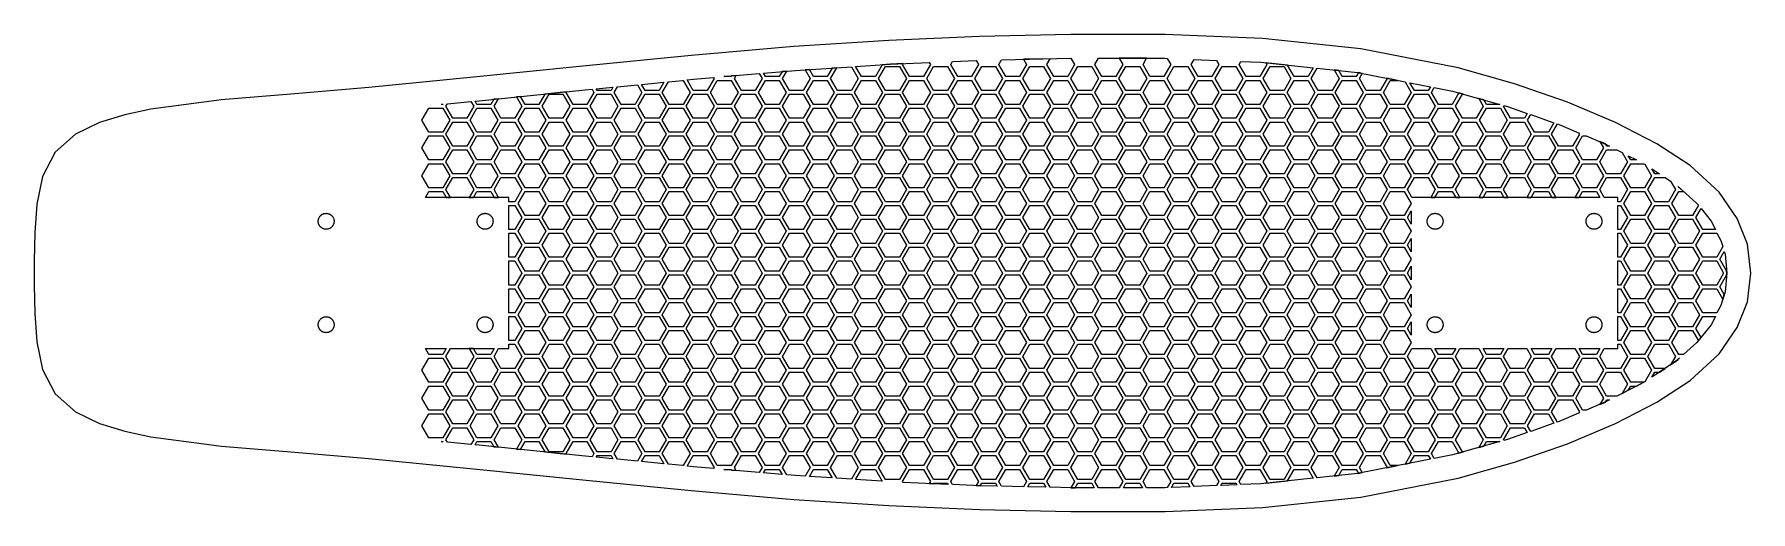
# Model space of a CAD drawing. Header units: metres. Extents: x -343 to 343, y -95 to 95.
import ezdxf

# ---------------------------------------------------------------- set-up
doc = ezdxf.new("R2010")
doc.units = ezdxf.units.M

msp = doc.modelspace()

# ---------------------------------------------------------------- linework, layer by layer
for p, q in [((-39.4609, 90.3389), (-80.4131, 86.8057)), ((-1.42773, 92.8535), (-39.4609, 90.3389)), ((34.8193, 94.4355), (-1.42773, 92.8535)), ((71.2246, 95.2354), (34.8193, 94.4355)), ((109.014, 95.2119), (71.2246, 95.2354)), ((147.888, 93.6064), (109.014, 95.2119)), ((187.131, 89.4629), (147.888, 93.6064)), ((226.003, 81.8467), (187.131, 89.4629)), ((-123.747, 82.5342), (-167.384, 78.0957)), ((-80.4131, 86.8057), (-123.747, 82.5342)), ((-38.7324, 80.8418), (-16.3716, 82.3202)), ((-16.3716, 82.3202), (-13.6633, 77.6292)), ((-14.7191, 82.4295), (-0.90527, 83.3428)), ((-12.3766, 78.3721), (-14.7191, 82.4295)), ((-4.08315, 83.1327), (-6.83165, 78.3721)), ((-5.54494, 77.6292), (-2.77246, 82.4313)), ((-0.90527, 83.3428), (-4.08315, 83.1327)), ((-2.77246, 82.4313), (2.77246, 82.4313)), ((-0.90527, 83.3428), (14.6594, 84.0223)), ((4.2874, 83.5695), (-0.90527, 83.3428)), ((2.77246, 82.4313), (5.54494, 77.6292)), ((4.05917, 83.1742), (4.2874, 83.5695)), ((6.83165, 78.3721), (4.05917, 83.1742)), ((15.1491, 83.1742), (12.3766, 78.3721)), ((13.6633, 77.6292), (16.4358, 82.4313)), ((14.6594, 84.0223), (15.1491, 83.1742)), ((16.4358, 82.4313), (21.9807, 82.4313)), ((21.9807, 82.4313), (24.7532, 77.6292)), ((23.2674, 83.1742), (23.9924, 84.4298)), ((26.0399, 78.3721), (23.2674, 83.1742)), ((23.9924, 84.4298), (33.3954, 84.8404)), ((34.3573, 83.1742), (31.5849, 78.3721)), ((32.8716, 77.6292), (35.644, 82.4313)), ((33.3954, 84.8404), (34.3573, 83.1742)), ((35.644, 82.4313), (41.189, 82.4313)), ((41.189, 82.4313), (43.9615, 77.6292)), ((42.4757, 83.1742), (43.5886, 85.1017)), ((45.2482, 78.3721), (42.4757, 83.1742)), ((43.5886, 85.1017), (71.3096, 85.7103)), ((53.5656, 83.1742), (50.7931, 78.3721)), ((52.0798, 77.6292), (54.8523, 82.4313)), ((63.0434, 85.5288), (52.3418, 85.2939)), ((52.3418, 85.2939), (53.5656, 83.1742)), ((54.8523, 82.4313), (60.3972, 82.4313)), ((60.3972, 82.4313), (63.1697, 77.6292)), ((61.6839, 83.1742), (63.0434, 85.5288)), ((64.4564, 78.3721), (61.6839, 83.1742)), ((72.7738, 83.1742), (70.0014, 78.3721)), ((71.2881, 77.6292), (74.0605, 82.4313)), ((71.3096, 85.7103), (72.7738, 83.1742)), ((74.0605, 82.4313), (79.6055, 82.4313)), ((79.6055, 82.4313), (82.378, 77.6292)), ((80.8922, 83.1742), (82.353, 85.7043)), ((83.6647, 78.3721), (80.8922, 83.1742)), ((82.353, 85.7043), (108.851, 85.6885)), ((91.9821, 83.1742), (89.2096, 78.3721)), ((90.4963, 77.6292), (93.2688, 82.4313)), ((101.555, 85.6928), (90.5241, 85.6994)), ((90.5241, 85.6994), (91.9821, 83.1742)), ((93.2688, 82.4313), (98.8138, 82.4313)), ((98.8138, 82.4313), (101.586, 77.6292)), ((100.1, 83.1742), (101.555, 85.6928)), ((102.873, 78.3721), (100.1, 83.1742)), ((111.19, 83.1742), (108.418, 78.3721)), ((108.851, 85.6885), (109.76, 85.6509)), ((109.705, 77.6292), (112.477, 82.4313)), ((109.76, 85.6509), (111.19, 83.1742)), ((112.477, 82.4313), (118.022, 82.4313)), ((118.022, 82.4313), (120.794, 77.6292)), ((119.309, 83.1742), (120.483, 85.2081)), ((122.081, 78.3721), (119.309, 83.1742)), ((120.483, 85.2081), (129.438, 84.8383)), ((130.399, 83.1742), (127.626, 78.3721)), ((128.913, 77.6292), (131.685, 82.4313)), ((129.438, 84.8383), (130.399, 83.1742)), ((131.685, 82.4313), (137.23, 82.4313)), ((137.23, 82.4313), (140.003, 77.6292)), ((138.517, 83.1742), (139.244, 84.4333)), ((141.289, 78.3721), (138.517, 83.1742)), ((139.244, 84.4333), (147.229, 84.1035)), ((149.607, 83.1742), (146.834, 78.3721)), ((147.229, 84.1035), (168.081, 81.903)), ((148.121, 77.6292), (150.894, 82.4313)), ((157.835, 82.9843), (149.19, 83.8966)), ((149.19, 83.8966), (149.607, 83.1742)), ((150.894, 82.4313), (156.439, 82.4313)), ((156.439, 82.4313), (159.211, 77.6292)), ((160.498, 78.3721), (157.835, 82.9843)), ((-167.384, 78.0957), (-209.203, 74.0664)), ((-100.231, 75.2818), (-91.3459, 76.1577)), ((-91.3459, 76.1577), (-93.2688, 72.8272)), ((-91.9821, 72.0843), (-89.5268, 76.337)), ((-89.5268, 76.337), (-83.9536, 76.8864)), ((-83.9536, 76.8864), (-83.6647, 76.8864)), ((-83.6647, 76.8864), (-80.8922, 72.0843)), ((-82.057, 77.0733), (-79.5215, 77.3232)), ((-79.6055, 72.8272), (-82.057, 77.0733)), ((-79.5215, 77.3232), (-71.5104, 78.0143)), ((-71.2881, 77.6292), (-74.0605, 72.8272)), ((-72.7738, 72.0843), (-70.0014, 76.8864)), ((-71.5104, 78.0143), (-71.2881, 77.6292)), ((-70.0014, 76.8864), (-64.4564, 76.8864)), ((-67.3624, 78.3721), (-53.2134, 79.5926)), ((-64.4564, 78.3721), (-67.3624, 78.3721)), ((-64.3041, 78.6359), (-64.4564, 78.3721)), ((-64.4564, 76.8864), (-61.6839, 72.0843)), ((-62.4986, 78.7917), (-64.3041, 78.6359)), ((-63.1697, 77.6292), (-62.4986, 78.7917)), ((-60.3972, 72.8272), (-63.1697, 77.6292)), ((-52.0798, 77.6292), (-54.8523, 72.8272)), ((-53.5656, 72.0843), (-50.7931, 76.8864)), ((-53.2134, 79.5926), (-52.0798, 77.6292)), ((-51.5792, 79.7336), (-38.7324, 80.8418)), ((-50.7931, 78.3721), (-51.5792, 79.7336)), ((-45.2482, 78.3721), (-50.7931, 78.3721)), ((-50.7931, 76.8864), (-45.2482, 76.8864)), ((-44.0891, 80.3797), (-45.2482, 78.3721)), ((-45.2482, 76.8864), (-42.4757, 72.0843)), ((-42.2835, 80.5355), (-44.0891, 80.3797)), ((-43.9615, 77.6292), (-42.2835, 80.5355)), ((-41.189, 72.8272), (-43.9615, 77.6292)), ((-32.8716, 77.6292), (-35.644, 72.8272)), ((-33.2211, 81.2062), (-34.8736, 81.0969)), ((-34.8736, 81.0969), (-32.8716, 77.6292)), ((-34.3573, 72.0843), (-31.5849, 76.8864)), ((-31.5849, 78.3721), (-33.2211, 81.2062)), ((-26.0399, 78.3721), (-31.5849, 78.3721)), ((-31.5849, 76.8864), (-26.0399, 76.8864)), ((-24.0537, 81.8123), (-26.0399, 78.3721)), ((-26.0399, 76.8864), (-23.2674, 72.0843)), ((-24.7532, 77.6292), (-22.27, 81.9302)), ((-21.9807, 72.8272), (-24.7532, 77.6292)), ((-22.27, 81.9302), (-24.0537, 81.8123)), ((-13.6633, 77.6292), (-16.4358, 72.8272)), ((-15.1491, 72.0843), (-12.3766, 76.8864)), ((-6.83165, 78.3721), (-12.3766, 78.3721)), ((-12.3766, 76.8864), (-6.83165, 76.8864)), ((-6.83165, 76.8864), (-4.05917, 72.0843)), ((-2.77246, 72.8272), (-5.54494, 77.6292)), ((5.54494, 77.6292), (2.77246, 72.8272)), ((4.05917, 72.0843), (6.83165, 76.8864)), ((12.3766, 78.3721), (6.83165, 78.3721)), ((6.83165, 76.8864), (12.3766, 76.8864)), ((12.3766, 76.8864), (15.1491, 72.0843)), ((16.4358, 72.8272), (13.6633, 77.6292)), ((24.7532, 77.6292), (21.9807, 72.8272)), ((23.2674, 72.0843), (26.0399, 76.8864)), ((31.5849, 78.3721), (26.0399, 78.3721)), ((26.0399, 76.8864), (31.5849, 76.8864)), ((31.5849, 76.8864), (34.3573, 72.0843)), ((35.644, 72.8272), (32.8716, 77.6292)), ((43.9615, 77.6292), (41.189, 72.8272)), ((42.4757, 72.0843), (45.2482, 76.8864)), ((50.7931, 78.3721), (45.2482, 78.3721)), ((45.2482, 76.8864), (50.7931, 76.8864)), ((50.7931, 76.8864), (53.5656, 72.0843)), ((54.8523, 72.8272), (52.0798, 77.6292)), ((63.1697, 77.6292), (60.3972, 72.8272)), ((61.6839, 72.0843), (64.4564, 76.8864)), ((70.0014, 78.3721), (64.4564, 78.3721)), ((64.4564, 76.8864), (70.0014, 76.8864)), ((70.0014, 76.8864), (72.7738, 72.0843)), ((74.0605, 72.8272), (71.2881, 77.6292)), ((82.378, 77.6292), (79.6055, 72.8272)), ((80.8922, 72.0843), (83.6647, 76.8864)), ((89.2096, 78.3721), (83.6647, 78.3721)), ((83.6647, 76.8864), (89.2096, 76.8864)), ((89.2096, 76.8864), (91.9821, 72.0843)), ((93.2688, 72.8272), (90.4963, 77.6292)), ((101.586, 77.6292), (98.8138, 72.8272)), ((100.1, 72.0843), (102.873, 76.8864)), ((108.418, 78.3721), (102.873, 78.3721)), ((102.873, 76.8864), (108.418, 76.8864)), ((108.418, 76.8864), (111.19, 72.0843)), ((112.477, 72.8272), (109.705, 77.6292)), ((120.794, 77.6292), (118.022, 72.8272)), ((119.309, 72.0843), (122.081, 76.8864)), ((127.626, 78.3721), (122.081, 78.3721)), ((122.081, 76.8864), (127.626, 76.8864)), ((127.626, 76.8864), (130.399, 72.0843)), ((131.685, 72.8272), (128.913, 77.6292)), ((140.003, 77.6292), (137.23, 72.8272)), ((138.517, 72.0843), (141.289, 76.8864)), ((146.834, 78.3721), (141.289, 78.3721)), ((141.289, 76.8864), (146.834, 76.8864)), ((146.834, 76.8864), (149.607, 72.0843)), ((150.894, 72.8272), (148.121, 77.6292)), ((159.211, 77.6292), (156.439, 72.8272)), ((157.725, 72.0843), (160.498, 76.8864)), ((166.043, 78.3721), (160.498, 78.3721)), ((160.498, 76.8864), (166.043, 76.8864)), ((168.081, 81.903), (166.043, 78.3721)), ((166.043, 76.8864), (168.815, 72.0843)), ((167.329, 77.6292), (169.698, 81.7323)), ((170.102, 72.8272), (167.329, 77.6292)), ((169.698, 81.7323), (185.752, 80.0381)), ((178.419, 77.6292), (175.647, 72.8272)), ((178.289, 80.8256), (176.462, 81.0184)), ((176.462, 81.0184), (178.419, 77.6292)), ((176.933, 72.0843), (179.706, 76.8864)), ((179.706, 78.3721), (178.289, 80.8256)), ((185.251, 78.3721), (179.706, 78.3721)), ((179.706, 76.8864), (185.251, 76.8864)), ((186.166, 79.957), (185.251, 78.3721)), ((185.251, 76.8864), (188.023, 72.0843)), ((185.752, 80.0381), (204.793, 76.3077)), ((187.707, 79.655), (186.166, 79.957)), ((186.538, 77.6292), (187.707, 79.655)), ((189.31, 72.8272), (186.538, 77.6292)), ((197.628, 77.6292), (194.855, 72.8272)), ((196.142, 72.0843), (198.914, 76.8864)), ((201.84, 76.8864), (197.574, 77.7221)), ((197.574, 77.7221), (197.628, 77.6292)), ((198.914, 76.8864), (201.84, 76.8864)), ((204.793, 76.3077), (207.232, 72.0843)), ((208.518, 72.8272), (206.728, 75.9288)), ((206.728, 75.9288), (214.927, 74.3225)), ((248.541, 75.5156), (226.003, 81.8467)), ((269.732, 68.1738), (248.541, 75.5156)), ((-268.049, 69.0596), (-296.354, 65.3604)), ((-238.863, 71.5664), (-268.049, 69.0596)), ((-209.203, 74.0664), (-238.863, 71.5664)), ((-166.794, 68.5833), (-166.432, 68.6182)), ((-166.043, 67.2822), (-166.794, 68.5833)), ((-166.432, 68.6182), (-122.785, 73.0586)), ((-159.308, 69.3429), (-160.498, 67.2822)), ((-157.485, 69.5283), (-159.308, 69.3429)), ((-159.211, 66.5394), (-157.485, 69.5283)), ((-148.65, 70.4272), (-150.271, 70.2623)), ((-150.271, 70.2623), (-148.121, 66.5394)), ((-146.834, 67.2822), (-148.65, 70.4272)), ((-138.901, 71.419), (-141.289, 67.2822)), ((-140.003, 66.5394), (-137.23, 71.3414)), ((-130.276, 72.2965), (-138.901, 71.419)), ((-137.23, 71.3414), (-131.685, 71.3414)), ((-131.685, 71.3414), (-128.913, 66.5394)), ((-130.399, 72.0843), (-130.276, 72.2965)), ((-127.626, 67.2822), (-130.399, 72.0843)), ((-122.785, 73.0586), (-120.028, 73.3304)), ((-119.309, 72.0843), (-122.081, 67.2822)), ((-120.794, 66.5394), (-118.022, 71.3414)), ((-120.028, 73.3304), (-119.309, 72.0843)), ((-118.405, 73.4904), (-111.713, 74.15)), ((-118.022, 72.8272), (-118.405, 73.4904)), ((-112.477, 72.8272), (-118.022, 72.8272)), ((-118.022, 71.3414), (-112.477, 71.3414)), ((-111.713, 74.15), (-112.477, 72.8272)), ((-112.477, 71.3414), (-109.705, 66.5394)), ((-111.19, 72.0843), (-109.894, 74.3293)), ((-108.418, 67.2822), (-111.19, 72.0843)), ((-109.894, 74.3293), (-101.854, 75.1218)), ((-100.1, 72.0843), (-102.873, 67.2822)), ((-101.854, 75.1218), (-100.1, 72.0843)), ((-101.586, 66.5394), (-98.8138, 71.3414)), ((-98.8138, 72.8272), (-100.231, 75.2818)), ((-93.2688, 72.8272), (-98.8138, 72.8272)), ((-98.8138, 71.3414), (-93.2688, 71.3414)), ((-93.2688, 71.3414), (-90.4963, 66.5394)), ((-89.2096, 67.2822), (-91.9821, 72.0843)), ((-80.8922, 72.0843), (-83.6647, 67.2822)), ((-82.378, 66.5394), (-79.6055, 71.3414)), ((-74.0605, 72.8272), (-79.6055, 72.8272)), ((-79.6055, 71.3414), (-74.0605, 71.3414)), ((-74.0605, 71.3414), (-71.2881, 66.5394)), ((-70.0014, 67.2822), (-72.7738, 72.0843)), ((-61.6839, 72.0843), (-64.4564, 67.2822)), ((-63.1697, 66.5394), (-60.3972, 71.3414)), ((-54.8523, 72.8272), (-60.3972, 72.8272)), ((-60.3972, 71.3414), (-54.8523, 71.3414)), ((-54.8523, 71.3414), (-52.0798, 66.5394)), ((-50.7931, 67.2822), (-53.5656, 72.0843)), ((-42.4757, 72.0843), (-45.2482, 67.2822)), ((-43.9615, 66.5394), (-41.189, 71.3414)), ((-35.644, 72.8272), (-41.189, 72.8272)), ((-41.189, 71.3414), (-35.644, 71.3414)), ((-35.644, 71.3414), (-32.8716, 66.5394)), ((-31.5849, 67.2822), (-34.3573, 72.0843)), ((-23.2674, 72.0843), (-26.0399, 67.2822)), ((-24.7532, 66.5394), (-21.9807, 71.3414)), ((-16.4358, 72.8272), (-21.9807, 72.8272)), ((-21.9807, 71.3414), (-16.4358, 71.3414)), ((-16.4358, 71.3414), (-13.6633, 66.5394)), ((-12.3766, 67.2822), (-15.1491, 72.0843)), ((-4.05917, 72.0843), (-6.83165, 67.2822)), ((-5.54494, 66.5394), (-2.77246, 71.3414)), ((2.77246, 72.8272), (-2.77246, 72.8272)), ((-2.77246, 71.3414), (2.77246, 71.3414)), ((2.77246, 71.3414), (5.54494, 66.5394)), ((6.83165, 67.2822), (4.05917, 72.0843)), ((15.1491, 72.0843), (12.3766, 67.2822)), ((13.6633, 66.5394), (16.4358, 71.3414)), ((21.9807, 72.8272), (16.4358, 72.8272)), ((16.4358, 71.3414), (21.9807, 71.3414)), ((21.9807, 71.3414), (24.7532, 66.5394)), ((26.0399, 67.2822), (23.2674, 72.0843)), ((34.3573, 72.0843), (31.5849, 67.2822)), ((32.8716, 66.5394), (35.644, 71.3414)), ((41.189, 72.8272), (35.644, 72.8272)), ((35.644, 71.3414), (41.189, 71.3414)), ((41.189, 71.3414), (43.9615, 66.5394)), ((45.2482, 67.2822), (42.4757, 72.0843)), ((53.5656, 72.0843), (50.7931, 67.2822)), ((52.0798, 66.5394), (54.8523, 71.3414)), ((60.3972, 72.8272), (54.8523, 72.8272)), ((54.8523, 71.3414), (60.3972, 71.3414)), ((60.3972, 71.3414), (63.1697, 66.5394)), ((64.4564, 67.2822), (61.6839, 72.0843)), ((72.7738, 72.0843), (70.0014, 67.2822)), ((71.2881, 66.5394), (74.0605, 71.3414)), ((79.6055, 72.8272), (74.0605, 72.8272)), ((74.0605, 71.3414), (79.6055, 71.3414)), ((79.6055, 71.3414), (82.378, 66.5394)), ((83.6647, 67.2822), (80.8922, 72.0843)), ((91.9821, 72.0843), (89.2096, 67.2822)), ((90.4963, 66.5394), (93.2688, 71.3414)), ((98.8138, 72.8272), (93.2688, 72.8272)), ((93.2688, 71.3414), (98.8138, 71.3414)), ((98.8138, 71.3414), (101.586, 66.5394)), ((102.873, 67.2822), (100.1, 72.0843)), ((111.19, 72.0843), (108.418, 67.2822)), ((109.705, 66.5394), (112.477, 71.3414)), ((118.022, 72.8272), (112.477, 72.8272)), ((112.477, 71.3414), (118.022, 71.3414)), ((118.022, 71.3414), (120.794, 66.5394)), ((122.081, 67.2822), (119.309, 72.0843)), ((130.399, 72.0843), (127.626, 67.2822)), ((128.913, 66.5394), (131.685, 71.3414)), ((137.23, 72.8272), (131.685, 72.8272)), ((131.685, 71.3414), (137.23, 71.3414)), ((137.23, 71.3414), (140.003, 66.5394)), ((141.289, 67.2822), (138.517, 72.0843)), ((149.607, 72.0843), (146.834, 67.2822)), ((148.121, 66.5394), (150.894, 71.3414)), ((156.439, 72.8272), (150.894, 72.8272)), ((150.894, 71.3414), (156.439, 71.3414)), ((156.439, 71.3414), (159.211, 66.5394)), ((160.498, 67.2822), (157.725, 72.0843)), ((168.815, 72.0843), (166.043, 67.2822)), ((167.329, 66.5394), (170.102, 71.3414)), ((175.647, 72.8272), (170.102, 72.8272)), ((170.102, 71.3414), (175.647, 71.3414)), ((175.647, 71.3414), (178.419, 66.5394)), ((179.706, 67.2822), (176.933, 72.0843)), ((188.023, 72.0843), (185.251, 67.2822)), ((186.538, 66.5394), (189.31, 71.3414)), ((194.855, 72.8272), (189.31, 72.8272)), ((189.31, 71.3414), (194.855, 71.3414)), ((194.855, 71.3414), (197.628, 66.5394)), ((198.914, 67.2822), (196.142, 72.0843)), ((207.232, 72.0843), (204.459, 67.2822)), ((205.746, 66.5394), (208.518, 71.3414)), ((214.063, 72.8272), (208.518, 72.8272)), ((208.518, 71.3414), (214.063, 71.3414)), ((214.927, 74.3225), (214.063, 72.8272)), ((214.063, 71.3414), (216.836, 66.5394)), ((215.35, 72.0843), (216.468, 74.0206)), ((218.122, 67.2822), (215.35, 72.0843)), ((216.468, 74.0206), (223.701, 72.6035)), ((226.316, 71.8692), (223.667, 67.2822)), ((223.701, 72.6035), (242.647, 67.2822)), ((224.954, 66.5394), (227.727, 71.3414)), ((228.195, 71.3414), (226.316, 71.8692)), ((227.727, 71.3414), (228.195, 71.3414)), ((236.302, 69.0645), (234.254, 69.6396)), ((234.254, 69.6396), (236.044, 66.5394)), ((237.331, 67.2822), (236.302, 69.0645)), ((-306.775, 63.1455), (-316.918, 60.0508)), ((-296.354, 65.3604), (-306.775, 63.1455)), ((-188.023, 60.9944), (-185.251, 65.7965)), ((-185.251, 65.7965), (-179.706, 65.7965)), ((-180.298, 67.2822), (-179.671, 67.3427)), ((-179.706, 67.2822), (-180.298, 67.2822)), ((-179.671, 67.3427), (-179.706, 67.2822)), ((-179.706, 65.7965), (-176.933, 60.9944)), ((-178.419, 66.5394), (-177.854, 67.5177)), ((-175.647, 61.7373), (-178.419, 66.5394)), ((-177.854, 67.5177), (-168.419, 68.4267)), ((-170.102, 61.7373), (-175.647, 61.7373)), ((-167.329, 66.5394), (-170.102, 61.7373)), ((-168.815, 60.9944), (-166.043, 65.7965)), ((-168.419, 68.4267), (-167.329, 66.5394)), ((-160.498, 67.2822), (-166.043, 67.2822)), ((-166.043, 65.7965), (-160.498, 65.7965)), ((-160.498, 65.7965), (-157.725, 60.9944)), ((-156.439, 61.7373), (-159.211, 66.5394)), ((-150.894, 61.7373), (-156.439, 61.7373)), ((-148.121, 66.5394), (-150.894, 61.7373)), ((-149.607, 60.9944), (-146.834, 65.7965)), ((-141.289, 67.2822), (-146.834, 67.2822)), ((-146.834, 65.7965), (-141.289, 65.7965)), ((-141.289, 65.7965), (-138.517, 60.9944)), ((-137.23, 61.7373), (-140.003, 66.5394)), ((-131.685, 61.7373), (-137.23, 61.7373)), ((-128.913, 66.5394), (-131.685, 61.7373)), ((-130.399, 60.9944), (-127.626, 65.7965)), ((-122.081, 67.2822), (-127.626, 67.2822)), ((-127.626, 65.7965), (-122.081, 65.7965)), ((-122.081, 65.7965), (-119.309, 60.9944)), ((-118.022, 61.7373), (-120.794, 66.5394)), ((-112.477, 61.7373), (-118.022, 61.7373)), ((-109.705, 66.5394), (-112.477, 61.7373)), ((-111.19, 60.9944), (-108.418, 65.7965)), ((-102.873, 67.2822), (-108.418, 67.2822)), ((-108.418, 65.7965), (-102.873, 65.7965)), ((-102.873, 65.7965), (-100.1, 60.9944)), ((-98.8138, 61.7373), (-101.586, 66.5394)), ((-93.2688, 61.7373), (-98.8138, 61.7373)), ((-90.4963, 66.5394), (-93.2688, 61.7373)), ((-91.9821, 60.9944), (-89.2096, 65.7965)), ((-83.6647, 67.2822), (-89.2096, 67.2822)), ((-89.2096, 65.7965), (-83.6647, 65.7965)), ((-83.6647, 65.7965), (-80.8922, 60.9944)), ((-79.6055, 61.7373), (-82.378, 66.5394)), ((-74.0605, 61.7373), (-79.6055, 61.7373)), ((-71.2881, 66.5394), (-74.0605, 61.7373)), ((-72.7738, 60.9944), (-70.0014, 65.7965)), ((-64.4564, 67.2822), (-70.0014, 67.2822)), ((-70.0014, 65.7965), (-64.4564, 65.7965)), ((-64.4564, 65.7965), (-61.6839, 60.9944)), ((-60.3972, 61.7373), (-63.1697, 66.5394)), ((-54.8523, 61.7373), (-60.3972, 61.7373)), ((-52.0798, 66.5394), (-54.8523, 61.7373)), ((-53.5656, 60.9944), (-50.7931, 65.7965)), ((-45.2482, 67.2822), (-50.7931, 67.2822)), ((-50.7931, 65.7965), (-45.2482, 65.7965)), ((-45.2482, 65.7965), (-42.4757, 60.9944)), ((-41.189, 61.7373), (-43.9615, 66.5394)), ((-35.644, 61.7373), (-41.189, 61.7373)), ((-32.8716, 66.5394), (-35.644, 61.7373)), ((-34.3573, 60.9944), (-31.5849, 65.7965)), ((-26.0399, 67.2822), (-31.5849, 67.2822)), ((-31.5849, 65.7965), (-26.0399, 65.7965)), ((-26.0399, 65.7965), (-23.2674, 60.9944)), ((-21.9807, 61.7373), (-24.7532, 66.5394)), ((-16.4358, 61.7373), (-21.9807, 61.7373)), ((-13.6633, 66.5394), (-16.4358, 61.7373)), ((-15.1491, 60.9944), (-12.3766, 65.7965)), ((-6.83165, 67.2822), (-12.3766, 67.2822)), ((-12.3766, 65.7965), (-6.83165, 65.7965)), ((-6.83165, 65.7965), (-4.05917, 60.9944)), ((-2.77246, 61.7373), (-5.54494, 66.5394)), ((2.77246, 61.7373), (-2.77246, 61.7373)), ((5.54494, 66.5394), (2.77246, 61.7373)), ((4.05917, 60.9944), (6.83165, 65.7965)), ((12.3766, 67.2822), (6.83165, 67.2822)), ((6.83165, 65.7965), (12.3766, 65.7965)), ((12.3766, 65.7965), (15.1491, 60.9944)), ((16.4358, 61.7373), (13.6633, 66.5394)), ((21.9807, 61.7373), (16.4358, 61.7373)), ((24.7532, 66.5394), (21.9807, 61.7373)), ((23.2674, 60.9944), (26.0399, 65.7965)), ((31.5849, 67.2822), (26.0399, 67.2822)), ((26.0399, 65.7965), (31.5849, 65.7965)), ((31.5849, 65.7965), (34.3573, 60.9944)), ((35.644, 61.7373), (32.8716, 66.5394)), ((41.189, 61.7373), (35.644, 61.7373)), ((43.9615, 66.5394), (41.189, 61.7373)), ((42.4757, 60.9944), (45.2482, 65.7965)), ((50.7931, 67.2822), (45.2482, 67.2822)), ((45.2482, 65.7965), (50.7931, 65.7965)), ((50.7931, 65.7965), (53.5656, 60.9944)), ((54.8523, 61.7373), (52.0798, 66.5394)), ((60.3972, 61.7373), (54.8523, 61.7373)), ((63.1697, 66.5394), (60.3972, 61.7373)), ((61.6839, 60.9944), (64.4564, 65.7965)), ((70.0014, 67.2822), (64.4564, 67.2822)), ((64.4564, 65.7965), (70.0014, 65.7965)), ((70.0014, 65.7965), (72.7738, 60.9944)), ((74.0605, 61.7373), (71.2881, 66.5394)), ((79.6055, 61.7373), (74.0605, 61.7373)), ((82.378, 66.5394), (79.6055, 61.7373)), ((80.8922, 60.9944), (83.6647, 65.7965)), ((89.2096, 67.2822), (83.6647, 67.2822)), ((83.6647, 65.7965), (89.2096, 65.7965)), ((89.2096, 65.7965), (91.9821, 60.9944)), ((93.2688, 61.7373), (90.4963, 66.5394)), ((98.8138, 61.7373), (93.2688, 61.7373)), ((101.586, 66.5394), (98.8138, 61.7373)), ((100.1, 60.9944), (102.873, 65.7965)), ((108.418, 67.2822), (102.873, 67.2822)), ((102.873, 65.7965), (108.418, 65.7965)), ((108.418, 65.7965), (111.19, 60.9944)), ((112.477, 61.7373), (109.705, 66.5394)), ((118.022, 61.7373), (112.477, 61.7373)), ((120.794, 66.5394), (118.022, 61.7373)), ((119.309, 60.9944), (122.081, 65.7965)), ((127.626, 67.2822), (122.081, 67.2822)), ((122.081, 65.7965), (127.626, 65.7965)), ((127.626, 65.7965), (130.399, 60.9944)), ((131.685, 61.7373), (128.913, 66.5394)), ((137.23, 61.7373), (131.685, 61.7373)), ((140.003, 66.5394), (137.23, 61.7373)), ((138.517, 60.9944), (141.289, 65.7965)), ((146.834, 67.2822), (141.289, 67.2822)), ((141.289, 65.7965), (146.834, 65.7965)), ((146.834, 65.7965), (149.607, 60.9944)), ((150.894, 61.7373), (148.121, 66.5394)), ((156.439, 61.7373), (150.894, 61.7373)), ((159.211, 66.5394), (156.439, 61.7373)), ((157.725, 60.9944), (160.498, 65.7965)), ((166.043, 67.2822), (160.498, 67.2822)), ((160.498, 65.7965), (166.043, 65.7965)), ((166.043, 65.7965), (168.815, 60.9944)), ((170.102, 61.7373), (167.329, 66.5394)), ((175.647, 61.7373), (170.102, 61.7373)), ((178.419, 66.5394), (175.647, 61.7373)), ((176.933, 60.9944), (179.706, 65.7965)), ((185.251, 67.2822), (179.706, 67.2822)), ((179.706, 65.7965), (185.251, 65.7965)), ((185.251, 65.7965), (188.023, 60.9944)), ((189.31, 61.7373), (186.538, 66.5394)), ((194.855, 61.7373), (189.31, 61.7373)), ((197.628, 66.5394), (194.855, 61.7373)), ((196.142, 60.9944), (198.914, 65.7965)), ((204.459, 67.2822), (198.914, 67.2822)), ((198.914, 65.7965), (204.459, 65.7965)), ((204.459, 65.7965), (207.232, 60.9944)), ((208.518, 61.7373), (205.746, 66.5394)), ((214.063, 61.7373), (208.518, 61.7373)), ((216.836, 66.5394), (214.063, 61.7373)), ((215.35, 60.9944), (218.122, 65.7965)), ((223.667, 67.2822), (218.122, 67.2822)), ((218.122, 65.7965), (223.667, 65.7965)), ((223.667, 65.7965), (226.44, 60.9944)), ((227.727, 61.7373), (224.954, 66.5394)), ((233.272, 61.7373), (227.727, 61.7373)), ((236.044, 66.5394), (233.272, 61.7373)), ((234.558, 60.9944), (237.331, 65.7965)), ((242.647, 67.2822), (237.331, 67.2822)), ((237.331, 65.7965), (242.876, 65.7965)), ((242.876, 65.7965), (245.648, 60.9944)), ((244.162, 66.5394), (244.32, 66.8125)), ((246.935, 61.7373), (244.162, 66.5394)), ((244.32, 66.8125), (245.693, 66.4268)), ((245.693, 66.4268), (253.605, 63.6857)), ((252.48, 61.7373), (246.935, 61.7373)), ((253.605, 63.6857), (252.48, 61.7373)), ((253.767, 60.9944), (255.034, 63.1904)), ((255.034, 63.1904), (264.276, 59.9885)), ((288.92, 60.1064), (269.732, 68.1738)), ((-326.509, 55.4062), (-334.591, 48.2656)), ((-316.918, 60.0508), (-326.509, 55.4062)), ((-185.251, 56.1923), (-188.023, 60.9944)), ((-179.706, 56.1923), (-185.251, 56.1923)), ((-176.933, 60.9944), (-179.706, 56.1923)), ((-178.419, 55.4494), (-175.647, 60.2515)), ((-175.647, 50.6474), (-178.419, 55.4494)), ((-175.647, 60.2515), (-170.102, 60.2515)), ((-170.102, 60.2515), (-167.329, 55.4494)), ((-167.329, 55.4494), (-170.102, 50.6474)), ((-166.043, 56.1923), (-168.815, 60.9944)), ((-160.498, 56.1923), (-166.043, 56.1923)), ((-157.725, 60.9944), (-160.498, 56.1923)), ((-159.211, 55.4494), (-156.439, 60.2515)), ((-156.439, 50.6474), (-159.211, 55.4494)), ((-156.439, 60.2515), (-150.894, 60.2515)), ((-150.894, 60.2515), (-148.121, 55.4494)), ((-148.121, 55.4494), (-150.894, 50.6474)), ((-146.834, 56.1923), (-149.607, 60.9944)), ((-141.289, 56.1923), (-146.834, 56.1923)), ((-138.517, 60.9944), (-141.289, 56.1923)), ((-140.003, 55.4494), (-137.23, 60.2515)), ((-137.23, 50.6474), (-140.003, 55.4494)), ((-137.23, 60.2515), (-131.685, 60.2515)), ((-131.685, 60.2515), (-128.913, 55.4494)), ((-128.913, 55.4494), (-131.685, 50.6474)), ((-127.626, 56.1923), (-130.399, 60.9944)), ((-122.081, 56.1923), (-127.626, 56.1923)), ((-119.309, 60.9944), (-122.081, 56.1923)), ((-120.794, 55.4494), (-118.022, 60.2515)), ((-118.022, 50.6474), (-120.794, 55.4494)), ((-118.022, 60.2515), (-112.477, 60.2515)), ((-112.477, 60.2515), (-109.705, 55.4494)), ((-109.705, 55.4494), (-112.477, 50.6474)), ((-108.418, 56.1923), (-111.19, 60.9944)), ((-102.873, 56.1923), (-108.418, 56.1923)), ((-100.1, 60.9944), (-102.873, 56.1923)), ((-101.586, 55.4494), (-98.8138, 60.2515)), ((-98.8138, 50.6474), (-101.586, 55.4494)), ((-98.8138, 60.2515), (-93.2688, 60.2515)), ((-93.2688, 60.2515), (-90.4963, 55.4494)), ((-90.4963, 55.4494), (-93.2688, 50.6474)), ((-89.2096, 56.1923), (-91.9821, 60.9944)), ((-83.6647, 56.1923), (-89.2096, 56.1923)), ((-80.8922, 60.9944), (-83.6647, 56.1923)), ((-82.378, 55.4494), (-79.6055, 60.2515)), ((-79.6055, 50.6474), (-82.378, 55.4494)), ((-79.6055, 60.2515), (-74.0605, 60.2515)), ((-74.0605, 60.2515), (-71.2881, 55.4494)), ((-71.2881, 55.4494), (-74.0605, 50.6474)), ((-70.0014, 56.1923), (-72.7738, 60.9944)), ((-64.4564, 56.1923), (-70.0014, 56.1923)), ((-61.6839, 60.9944), (-64.4564, 56.1923)), ((-63.1697, 55.4494), (-60.3972, 60.2515)), ((-60.3972, 50.6474), (-63.1697, 55.4494)), ((-60.3972, 60.2515), (-54.8523, 60.2515)), ((-54.8523, 60.2515), (-52.0798, 55.4494)), ((-52.0798, 55.4494), (-54.8523, 50.6474)), ((-50.7931, 56.1923), (-53.5656, 60.9944)), ((-45.2482, 56.1923), (-50.7931, 56.1923)), ((-42.4757, 60.9944), (-45.2482, 56.1923)), ((-43.9615, 55.4494), (-41.189, 60.2515)), ((-41.189, 50.6474), (-43.9615, 55.4494)), ((-41.189, 60.2515), (-35.644, 60.2515)), ((-35.644, 60.2515), (-32.8716, 55.4494)), ((-32.8716, 55.4494), (-35.644, 50.6474)), ((-31.5849, 56.1923), (-34.3573, 60.9944)), ((-26.0399, 56.1923), (-31.5849, 56.1923)), ((-23.2674, 60.9944), (-26.0399, 56.1923)), ((-24.7532, 55.4494), (-21.9807, 60.2515)), ((-21.9807, 50.6474), (-24.7532, 55.4494)), ((-21.9807, 60.2515), (-16.4358, 60.2515)), ((-16.4358, 60.2515), (-13.6633, 55.4494)), ((-13.6633, 55.4494), (-16.4358, 50.6474)), ((-12.3766, 56.1923), (-15.1491, 60.9944)), ((-6.83165, 56.1923), (-12.3766, 56.1923)), ((-4.05917, 60.9944), (-6.83165, 56.1923)), ((-5.54494, 55.4494), (-2.77246, 60.2515)), ((-2.77246, 50.6474), (-5.54494, 55.4494)), ((-2.77246, 60.2515), (2.77246, 60.2515)), ((2.77246, 60.2515), (5.54494, 55.4494)), ((5.54494, 55.4494), (2.77246, 50.6474)), ((6.83165, 56.1923), (4.05917, 60.9944)), ((12.3766, 56.1923), (6.83165, 56.1923)), ((15.1491, 60.9944), (12.3766, 56.1923)), ((13.6633, 55.4494), (16.4358, 60.2515)), ((16.4358, 50.6474), (13.6633, 55.4494)), ((16.4358, 60.2515), (21.9807, 60.2515)), ((21.9807, 60.2515), (24.7532, 55.4494)), ((24.7532, 55.4494), (21.9807, 50.6474)), ((26.0399, 56.1923), (23.2674, 60.9944)), ((31.5849, 56.1923), (26.0399, 56.1923)), ((34.3573, 60.9944), (31.5849, 56.1923)), ((32.8716, 55.4494), (35.644, 60.2515)), ((35.644, 50.6474), (32.8716, 55.4494)), ((35.644, 60.2515), (41.189, 60.2515)), ((41.189, 60.2515), (43.9615, 55.4494)), ((43.9615, 55.4494), (41.189, 50.6474)), ((45.2482, 56.1923), (42.4757, 60.9944)), ((50.7931, 56.1923), (45.2482, 56.1923)), ((53.5656, 60.9944), (50.7931, 56.1923)), ((52.0798, 55.4494), (54.8523, 60.2515)), ((54.8523, 50.6474), (52.0798, 55.4494)), ((54.8523, 60.2515), (60.3972, 60.2515)), ((60.3972, 60.2515), (63.1697, 55.4494)), ((63.1697, 55.4494), (60.3972, 50.6474)), ((64.4564, 56.1923), (61.6839, 60.9944)), ((70.0014, 56.1923), (64.4564, 56.1923)), ((72.7738, 60.9944), (70.0014, 56.1923)), ((71.2881, 55.4494), (74.0605, 60.2515)), ((74.0605, 50.6474), (71.2881, 55.4494)), ((74.0605, 60.2515), (79.6055, 60.2515)), ((79.6055, 60.2515), (82.378, 55.4494)), ((82.378, 55.4494), (79.6055, 50.6474)), ((83.6647, 56.1923), (80.8922, 60.9944)), ((89.2096, 56.1923), (83.6647, 56.1923)), ((91.9821, 60.9944), (89.2096, 56.1923)), ((90.4963, 55.4494), (93.2688, 60.2515)), ((93.2688, 50.6474), (90.4963, 55.4494)), ((93.2688, 60.2515), (98.8138, 60.2515)), ((98.8138, 60.2515), (101.586, 55.4494)), ((101.586, 55.4494), (98.8138, 50.6474)), ((102.873, 56.1923), (100.1, 60.9944)), ((108.418, 56.1923), (102.873, 56.1923)), ((111.19, 60.9944), (108.418, 56.1923)), ((109.705, 55.4494), (112.477, 60.2515)), ((112.477, 50.6474), (109.705, 55.4494)), ((112.477, 60.2515), (118.022, 60.2515)), ((118.022, 60.2515), (120.794, 55.4494)), ((120.794, 55.4494), (118.022, 50.6474)), ((122.081, 56.1923), (119.309, 60.9944)), ((127.626, 56.1923), (122.081, 56.1923)), ((130.399, 60.9944), (127.626, 56.1923)), ((128.913, 55.4494), (131.685, 60.2515)), ((131.685, 50.6474), (128.913, 55.4494)), ((131.685, 60.2515), (137.23, 60.2515)), ((137.23, 60.2515), (140.003, 55.4494)), ((140.003, 55.4494), (137.23, 50.6474)), ((141.289, 56.1923), (138.517, 60.9944)), ((146.834, 56.1923), (141.289, 56.1923)), ((149.607, 60.9944), (146.834, 56.1923)), ((148.121, 55.4494), (150.894, 60.2515)), ((150.894, 50.6474), (148.121, 55.4494)), ((150.894, 60.2515), (156.439, 60.2515)), ((156.439, 60.2515), (159.211, 55.4494)), ((159.211, 55.4494), (156.439, 50.6474)), ((160.498, 56.1923), (157.725, 60.9944)), ((166.043, 56.1923), (160.498, 56.1923)), ((168.815, 60.9944), (166.043, 56.1923)), ((167.329, 55.4494), (170.102, 60.2515)), ((170.102, 50.6474), (167.329, 55.4494)), ((170.102, 60.2515), (175.647, 60.2515)), ((175.647, 60.2515), (178.419, 55.4494)), ((178.419, 55.4494), (175.647, 50.6474)), ((179.706, 56.1923), (176.933, 60.9944)), ((185.251, 56.1923), (179.706, 56.1923)), ((188.023, 60.9944), (185.251, 56.1923)), ((186.538, 55.4494), (189.31, 60.2515)), ((189.31, 50.6474), (186.538, 55.4494)), ((189.31, 60.2515), (194.855, 60.2515)), ((194.855, 60.2515), (197.628, 55.4494)), ((197.628, 55.4494), (194.855, 50.6474)), ((198.914, 56.1923), (196.142, 60.9944)), ((204.459, 56.1923), (198.914, 56.1923)), ((207.232, 60.9944), (204.459, 56.1923)), ((205.746, 55.4494), (208.518, 60.2515)), ((208.518, 50.6474), (205.746, 55.4494)), ((208.518, 60.2515), (214.063, 60.2515)), ((214.063, 60.2515), (216.836, 55.4494)), ((216.836, 55.4494), (214.063, 50.6474)), ((218.122, 56.1923), (215.35, 60.9944)), ((223.667, 56.1923), (218.122, 56.1923)), ((226.44, 60.9944), (223.667, 56.1923)), ((224.954, 55.4494), (227.727, 60.2515)), ((227.727, 50.6474), (224.954, 55.4494)), ((227.727, 60.2515), (233.272, 60.2515)), ((233.272, 60.2515), (236.044, 55.4494)), ((236.044, 55.4494), (233.272, 50.6474)), ((237.331, 56.1923), (234.558, 60.9944)), ((242.876, 56.1923), (237.331, 56.1923)), ((245.648, 60.9944), (242.876, 56.1923)), ((244.162, 55.4494), (246.935, 60.2515)), ((246.935, 50.6474), (244.162, 55.4494)), ((246.935, 60.2515), (252.48, 60.2515)), ((252.48, 60.2515), (255.252, 55.4494)), ((255.252, 55.4494), (252.48, 50.6474)), ((256.539, 56.1923), (253.767, 60.9944)), ((262.084, 56.1923), (256.539, 56.1923)), ((264.276, 59.9885), (262.084, 56.1923)), ((263.371, 55.4494), (265.705, 59.4932)), ((266.143, 50.6474), (263.371, 55.4494)), ((265.705, 59.4932), (266.334, 59.2754)), ((266.334, 59.2754), (274.148, 55.9901)), ((274.461, 55.4494), (271.688, 50.6474)), ((274.148, 55.9901), (274.461, 55.4494)), ((305.449, 51.6016), (288.92, 60.1064)), ((-334.591, 48.2656), (-339.663, 38.4863)), ((-188.023, 49.9045), (-185.251, 54.7066)), ((-185.251, 45.1024), (-188.023, 49.9045)), ((-185.251, 54.7066), (-179.706, 54.7066)), ((-179.706, 54.7066), (-176.933, 49.9045)), ((-176.933, 49.9045), (-179.706, 45.1024)), ((-178.419, 44.3596), (-175.647, 49.1616)), ((-170.102, 50.6474), (-175.647, 50.6474)), ((-175.647, 49.1616), (-170.102, 49.1616)), ((-170.102, 49.1616), (-167.329, 44.3596)), ((-168.815, 49.9045), (-166.043, 54.7066)), ((-166.043, 45.1024), (-168.815, 49.9045)), ((-166.043, 54.7066), (-160.498, 54.7066)), ((-160.498, 54.7066), (-157.725, 49.9045)), ((-157.725, 49.9045), (-160.498, 45.1024)), ((-159.211, 44.3596), (-156.439, 49.1616)), ((-150.894, 50.6474), (-156.439, 50.6474)), ((-156.439, 49.1616), (-150.894, 49.1616)), ((-150.894, 49.1616), (-148.121, 44.3596)), ((-149.607, 49.9045), (-146.834, 54.7066)), ((-146.834, 45.1024), (-149.607, 49.9045)), ((-146.834, 54.7066), (-141.289, 54.7066)), ((-141.289, 54.7066), (-138.517, 49.9045)), ((-138.517, 49.9045), (-141.289, 45.1024)), ((-140.003, 44.3596), (-137.23, 49.1616)), ((-131.685, 50.6474), (-137.23, 50.6474)), ((-137.23, 49.1616), (-131.685, 49.1616)), ((-131.685, 49.1616), (-128.913, 44.3596)), ((-130.399, 49.9045), (-127.626, 54.7066)), ((-127.626, 45.1024), (-130.399, 49.9045)), ((-127.626, 54.7066), (-122.081, 54.7066)), ((-122.081, 54.7066), (-119.309, 49.9045)), ((-119.309, 49.9045), (-122.081, 45.1024)), ((-120.794, 44.3596), (-118.022, 49.1616)), ((-112.477, 50.6474), (-118.022, 50.6474)), ((-118.022, 49.1616), (-112.477, 49.1616)), ((-112.477, 49.1616), (-109.705, 44.3596)), ((-111.19, 49.9045), (-108.418, 54.7066)), ((-108.418, 45.1024), (-111.19, 49.9045)), ((-108.418, 54.7066), (-102.873, 54.7066)), ((-102.873, 54.7066), (-100.1, 49.9045)), ((-100.1, 49.9045), (-102.873, 45.1024)), ((-101.586, 44.3596), (-98.8138, 49.1616)), ((-93.2688, 50.6474), (-98.8138, 50.6474)), ((-98.8138, 49.1616), (-93.2688, 49.1616)), ((-93.2688, 49.1616), (-90.4963, 44.3596)), ((-91.9821, 49.9045), (-89.2096, 54.7066)), ((-89.2096, 45.1024), (-91.9821, 49.9045)), ((-89.2096, 54.7066), (-83.6647, 54.7066)), ((-83.6647, 54.7066), (-80.8922, 49.9045)), ((-80.8922, 49.9045), (-83.6647, 45.1024)), ((-82.378, 44.3596), (-79.6055, 49.1616)), ((-74.0605, 50.6474), (-79.6055, 50.6474)), ((-79.6055, 49.1616), (-74.0605, 49.1616)), ((-74.0605, 49.1616), (-71.2881, 44.3596)), ((-72.7738, 49.9045), (-70.0014, 54.7066)), ((-70.0014, 45.1024), (-72.7738, 49.9045)), ((-70.0014, 54.7066), (-64.4564, 54.7066)), ((-64.4564, 54.7066), (-61.6839, 49.9045)), ((-61.6839, 49.9045), (-64.4564, 45.1024)), ((-63.1697, 44.3596), (-60.3972, 49.1616)), ((-54.8523, 50.6474), (-60.3972, 50.6474)), ((-60.3972, 49.1616), (-54.8523, 49.1616)), ((-54.8523, 49.1616), (-52.0798, 44.3596)), ((-53.5656, 49.9045), (-50.7931, 54.7066)), ((-50.7931, 45.1024), (-53.5656, 49.9045)), ((-50.7931, 54.7066), (-45.2482, 54.7066)), ((-45.2482, 54.7066), (-42.4757, 49.9045)), ((-42.4757, 49.9045), (-45.2482, 45.1024)), ((-43.9615, 44.3596), (-41.189, 49.1616)), ((-35.644, 50.6474), (-41.189, 50.6474)), ((-41.189, 49.1616), (-35.644, 49.1616)), ((-35.644, 49.1616), (-32.8716, 44.3596)), ((-34.3573, 49.9045), (-31.5849, 54.7066)), ((-31.5849, 45.1024), (-34.3573, 49.9045)), ((-31.5849, 54.7066), (-26.0399, 54.7066)), ((-26.0399, 54.7066), (-23.2674, 49.9045)), ((-23.2674, 49.9045), (-26.0399, 45.1024)), ((-24.7532, 44.3596), (-21.9807, 49.1616)), ((-16.4358, 50.6474), (-21.9807, 50.6474)), ((-21.9807, 49.1616), (-16.4358, 49.1616)), ((-16.4358, 49.1616), (-13.6633, 44.3596)), ((-15.1491, 49.9045), (-12.3766, 54.7066)), ((-12.3766, 45.1024), (-15.1491, 49.9045)), ((-12.3766, 54.7066), (-6.83165, 54.7066)), ((-6.83165, 54.7066), (-4.05917, 49.9045)), ((-4.05917, 49.9045), (-6.83165, 45.1024)), ((-5.54494, 44.3596), (-2.77246, 49.1616)), ((2.77246, 50.6474), (-2.77246, 50.6474)), ((-2.77246, 49.1616), (2.77246, 49.1616)), ((2.77246, 49.1616), (5.54494, 44.3596)), ((4.05917, 49.9045), (6.83165, 54.7066)), ((6.83165, 45.1024), (4.05917, 49.9045)), ((6.83165, 54.7066), (12.3766, 54.7066)), ((12.3766, 54.7066), (15.1491, 49.9045)), ((15.1491, 49.9045), (12.3766, 45.1024)), ((13.6633, 44.3596), (16.4358, 49.1616)), ((21.9807, 50.6474), (16.4358, 50.6474)), ((16.4358, 49.1616), (21.9807, 49.1616)), ((21.9807, 49.1616), (24.7532, 44.3596)), ((23.2674, 49.9045), (26.0399, 54.7066)), ((26.0399, 45.1024), (23.2674, 49.9045)), ((26.0399, 54.7066), (31.5849, 54.7066)), ((31.5849, 54.7066), (34.3573, 49.9045)), ((34.3573, 49.9045), (31.5849, 45.1024)), ((32.8716, 44.3596), (35.644, 49.1616)), ((41.189, 50.6474), (35.644, 50.6474)), ((35.644, 49.1616), (41.189, 49.1616)), ((41.189, 49.1616), (43.9615, 44.3596)), ((42.4757, 49.9045), (45.2482, 54.7066)), ((45.2482, 45.1024), (42.4757, 49.9045)), ((45.2482, 54.7066), (50.7931, 54.7066)), ((50.7931, 54.7066), (53.5656, 49.9045)), ((53.5656, 49.9045), (50.7931, 45.1024)), ((52.0798, 44.3596), (54.8523, 49.1616)), ((60.3972, 50.6474), (54.8523, 50.6474)), ((54.8523, 49.1616), (60.3972, 49.1616)), ((60.3972, 49.1616), (63.1697, 44.3596)), ((61.6839, 49.9045), (64.4564, 54.7066)), ((64.4564, 45.1024), (61.6839, 49.9045)), ((64.4564, 54.7066), (70.0014, 54.7066)), ((70.0014, 54.7066), (72.7738, 49.9045)), ((72.7738, 49.9045), (70.0014, 45.1024)), ((71.2881, 44.3596), (74.0605, 49.1616)), ((79.6055, 50.6474), (74.0605, 50.6474)), ((74.0605, 49.1616), (79.6055, 49.1616)), ((79.6055, 49.1616), (82.378, 44.3596)), ((80.8922, 49.9045), (83.6647, 54.7066)), ((83.6647, 45.1024), (80.8922, 49.9045)), ((83.6647, 54.7066), (89.2096, 54.7066)), ((89.2096, 54.7066), (91.9821, 49.9045)), ((91.9821, 49.9045), (89.2096, 45.1024)), ((90.4963, 44.3596), (93.2688, 49.1616)), ((98.8138, 50.6474), (93.2688, 50.6474)), ((93.2688, 49.1616), (98.8138, 49.1616)), ((98.8138, 49.1616), (101.586, 44.3596)), ((100.1, 49.9045), (102.873, 54.7066)), ((102.873, 45.1024), (100.1, 49.9045)), ((102.873, 54.7066), (108.418, 54.7066)), ((108.418, 54.7066), (111.19, 49.9045)), ((111.19, 49.9045), (108.418, 45.1024)), ((109.705, 44.3596), (112.477, 49.1616)), ((118.022, 50.6474), (112.477, 50.6474)), ((112.477, 49.1616), (118.022, 49.1616)), ((118.022, 49.1616), (120.794, 44.3596)), ((119.309, 49.9045), (122.081, 54.7066)), ((122.081, 45.1024), (119.309, 49.9045)), ((122.081, 54.7066), (127.626, 54.7066)), ((127.626, 54.7066), (130.399, 49.9045)), ((130.399, 49.9045), (127.626, 45.1024)), ((128.913, 44.3596), (131.685, 49.1616)), ((137.23, 50.6474), (131.685, 50.6474)), ((131.685, 49.1616), (137.23, 49.1616)), ((137.23, 49.1616), (140.003, 44.3596)), ((138.517, 49.9045), (141.289, 54.7066)), ((141.289, 45.1024), (138.517, 49.9045)), ((141.289, 54.7066), (146.834, 54.7066)), ((146.834, 54.7066), (149.607, 49.9045)), ((149.607, 49.9045), (146.834, 45.1024)), ((148.121, 44.3596), (150.894, 49.1616)), ((156.439, 50.6474), (150.894, 50.6474)), ((150.894, 49.1616), (156.439, 49.1616)), ((156.439, 49.1616), (159.211, 44.3596)), ((157.725, 49.9045), (160.498, 54.7066)), ((160.498, 45.1024), (157.725, 49.9045)), ((160.498, 54.7066), (166.043, 54.7066)), ((166.043, 54.7066), (168.815, 49.9045)), ((168.815, 49.9045), (166.043, 45.1024)), ((167.329, 44.3596), (170.102, 49.1616)), ((175.647, 50.6474), (170.102, 50.6474)), ((170.102, 49.1616), (175.647, 49.1616)), ((175.647, 49.1616), (178.419, 44.3596)), ((176.933, 49.9045), (179.706, 54.7066)), ((179.706, 45.1024), (176.933, 49.9045)), ((179.706, 54.7066), (185.251, 54.7066)), ((185.251, 54.7066), (188.023, 49.9045)), ((188.023, 49.9045), (185.251, 45.1024)), ((186.538, 44.3596), (189.31, 49.1616)), ((194.855, 50.6474), (189.31, 50.6474)), ((189.31, 49.1616), (194.855, 49.1616)), ((194.855, 49.1616), (197.628, 44.3596)), ((196.142, 49.9045), (198.914, 54.7066)), ((198.914, 45.1024), (196.142, 49.9045)), ((198.914, 54.7066), (204.459, 54.7066)), ((204.459, 54.7066), (207.232, 49.9045)), ((207.232, 49.9045), (204.459, 45.1024)), ((205.746, 44.3596), (208.518, 49.1616)), ((214.063, 50.6474), (208.518, 50.6474)), ((208.518, 49.1616), (214.063, 49.1616)), ((214.063, 49.1616), (216.836, 44.3596)), ((215.35, 49.9045), (218.122, 54.7066)), ((218.122, 45.1024), (215.35, 49.9045)), ((218.122, 54.7066), (223.667, 54.7066)), ((223.667, 54.7066), (226.44, 49.9045)), ((226.44, 49.9045), (223.667, 45.1024)), ((224.954, 44.3596), (227.727, 49.1616)), ((233.272, 50.6474), (227.727, 50.6474)), ((227.727, 49.1616), (233.272, 49.1616)), ((233.272, 49.1616), (236.044, 44.3596)), ((234.558, 49.9045), (237.331, 54.7066)), ((237.331, 45.1024), (234.558, 49.9045)), ((237.331, 54.7066), (242.876, 54.7066)), ((242.876, 54.7066), (245.648, 49.9045)), ((245.648, 49.9045), (242.876, 45.1024)), ((244.162, 44.3596), (246.935, 49.1616)), ((252.48, 50.6474), (246.935, 50.6474)), ((246.935, 49.1616), (252.48, 49.1616)), ((252.48, 49.1616), (255.252, 44.3596)), ((253.767, 49.9045), (256.539, 54.7066)), ((256.539, 45.1024), (253.767, 49.9045)), ((256.539, 54.7066), (262.084, 54.7066)), ((262.084, 54.7066), (264.856, 49.9045)), ((264.856, 49.9045), (262.084, 45.1024)), ((263.371, 44.3596), (266.143, 49.1616)), ((271.688, 50.6474), (266.143, 50.6474)), ((266.143, 49.1616), (271.688, 49.1616)), ((271.688, 49.1616), (274.461, 44.3596)), ((272.975, 49.9045), (275.747, 54.7066)), ((275.747, 45.1024), (272.975, 49.9045)), ((275.747, 54.7066), (277.201, 54.7066)), ((277.201, 54.7066), (284.912, 51.4648)), ((284.065, 49.9045), (281.292, 45.1024)), ((282.579, 44.3596), (285.351, 49.1616)), ((284.869, 51.483), (282.603, 52.4355)), ((282.603, 52.4355), (284.065, 49.9045)), ((285.351, 50.6474), (284.869, 51.483)), ((284.912, 51.4648), (286.502, 50.6474)), ((286.502, 50.6474), (285.351, 50.6474)), ((285.351, 49.1616), (289.391, 49.1616)), ((289.391, 49.1616), (291.532, 48.0602)), ((291.532, 48.0602), (293.669, 44.3596)), ((318.666, 42.9453), (305.449, 51.6016)), ((-188.023, 38.8146), (-185.251, 43.6167)), ((-179.706, 45.1024), (-185.251, 45.1024)), ((-185.251, 43.6167), (-179.706, 43.6167)), ((-179.706, 43.6167), (-176.933, 38.8146)), ((-175.647, 39.5575), (-178.419, 44.3596)), ((-167.329, 44.3596), (-170.102, 39.5575)), ((-168.815, 38.8146), (-166.043, 43.6167)), ((-160.498, 45.1024), (-166.043, 45.1024)), ((-166.043, 43.6167), (-160.498, 43.6167)), ((-160.498, 43.6167), (-157.725, 38.8146)), ((-156.439, 39.5575), (-159.211, 44.3596)), ((-148.121, 44.3596), (-150.894, 39.5575)), ((-149.607, 38.8146), (-146.834, 43.6167)), ((-141.289, 45.1024), (-146.834, 45.1024)), ((-146.834, 43.6167), (-141.289, 43.6167)), ((-141.289, 43.6167), (-138.517, 38.8146)), ((-137.23, 39.5575), (-140.003, 44.3596)), ((-128.913, 44.3596), (-131.685, 39.5575)), ((-130.399, 38.8146), (-127.626, 43.6167)), ((-122.081, 45.1024), (-127.626, 45.1024)), ((-127.626, 43.6167), (-122.081, 43.6167)), ((-122.081, 43.6167), (-119.309, 38.8146)), ((-118.022, 39.5575), (-120.794, 44.3596)), ((-109.705, 44.3596), (-112.477, 39.5575)), ((-111.19, 38.8146), (-108.418, 43.6167)), ((-102.873, 45.1024), (-108.418, 45.1024)), ((-108.418, 43.6167), (-102.873, 43.6167)), ((-102.873, 43.6167), (-100.1, 38.8146)), ((-98.8138, 39.5575), (-101.586, 44.3596)), ((-90.4963, 44.3596), (-93.2688, 39.5575)), ((-91.9821, 38.8146), (-89.2096, 43.6167)), ((-83.6647, 45.1024), (-89.2096, 45.1024)), ((-89.2096, 43.6167), (-83.6647, 43.6167)), ((-83.6647, 43.6167), (-80.8922, 38.8146)), ((-79.6055, 39.5575), (-82.378, 44.3596)), ((-71.2881, 44.3596), (-74.0605, 39.5575)), ((-72.7738, 38.8146), (-70.0014, 43.6167)), ((-64.4564, 45.1024), (-70.0014, 45.1024)), ((-70.0014, 43.6167), (-64.4564, 43.6167)), ((-64.4564, 43.6167), (-61.6839, 38.8146)), ((-60.3972, 39.5575), (-63.1697, 44.3596)), ((-52.0798, 44.3596), (-54.8523, 39.5575)), ((-53.5656, 38.8146), (-50.7931, 43.6167)), ((-45.2482, 45.1024), (-50.7931, 45.1024)), ((-50.7931, 43.6167), (-45.2482, 43.6167)), ((-45.2482, 43.6167), (-42.4757, 38.8146)), ((-41.189, 39.5575), (-43.9615, 44.3596)), ((-32.8716, 44.3596), (-35.644, 39.5575)), ((-34.3573, 38.8146), (-31.5849, 43.6167)), ((-26.0399, 45.1024), (-31.5849, 45.1024)), ((-31.5849, 43.6167), (-26.0399, 43.6167)), ((-26.0399, 43.6167), (-23.2674, 38.8146)), ((-21.9807, 39.5575), (-24.7532, 44.3596)), ((-13.6633, 44.3596), (-16.4358, 39.5575)), ((-15.1491, 38.8146), (-12.3766, 43.6167)), ((-6.83165, 45.1024), (-12.3766, 45.1024)), ((-12.3766, 43.6167), (-6.83165, 43.6167)), ((-6.83165, 43.6167), (-4.05917, 38.8146)), ((-2.77246, 39.5575), (-5.54494, 44.3596)), ((5.54494, 44.3596), (2.77246, 39.5575)), ((4.05917, 38.8146), (6.83165, 43.6167)), ((12.3766, 45.1024), (6.83165, 45.1024)), ((6.83165, 43.6167), (12.3766, 43.6167)), ((12.3766, 43.6167), (15.1491, 38.8146)), ((16.4358, 39.5575), (13.6633, 44.3596)), ((24.7532, 44.3596), (21.9807, 39.5575)), ((23.2674, 38.8146), (26.0399, 43.6167)), ((31.5849, 45.1024), (26.0399, 45.1024)), ((26.0399, 43.6167), (31.5849, 43.6167)), ((31.5849, 43.6167), (34.3573, 38.8146)), ((35.644, 39.5575), (32.8716, 44.3596)), ((43.9615, 44.3596), (41.189, 39.5575)), ((42.4757, 38.8146), (45.2482, 43.6167)), ((50.7931, 45.1024), (45.2482, 45.1024)), ((45.2482, 43.6167), (50.7931, 43.6167)), ((50.7931, 43.6167), (53.5656, 38.8146)), ((54.8523, 39.5575), (52.0798, 44.3596)), ((63.1697, 44.3596), (60.3972, 39.5575)), ((61.6839, 38.8146), (64.4564, 43.6167)), ((70.0014, 45.1024), (64.4564, 45.1024)), ((64.4564, 43.6167), (70.0014, 43.6167)), ((70.0014, 43.6167), (72.7738, 38.8146)), ((74.0605, 39.5575), (71.2881, 44.3596)), ((82.378, 44.3596), (79.6055, 39.5575)), ((80.8922, 38.8146), (83.6647, 43.6167)), ((89.2096, 45.1024), (83.6647, 45.1024)), ((83.6647, 43.6167), (89.2096, 43.6167)), ((89.2096, 43.6167), (91.9821, 38.8146)), ((93.2688, 39.5575), (90.4963, 44.3596)), ((101.586, 44.3596), (98.8138, 39.5575)), ((100.1, 38.8146), (102.873, 43.6167)), ((108.418, 45.1024), (102.873, 45.1024)), ((102.873, 43.6167), (108.418, 43.6167)), ((108.418, 43.6167), (111.19, 38.8146)), ((112.477, 39.5575), (109.705, 44.3596)), ((120.794, 44.3596), (118.022, 39.5575)), ((119.309, 38.8146), (122.081, 43.6167)), ((127.626, 45.1024), (122.081, 45.1024)), ((122.081, 43.6167), (127.626, 43.6167)), ((127.626, 43.6167), (130.399, 38.8146)), ((131.685, 39.5575), (128.913, 44.3596)), ((140.003, 44.3596), (137.23, 39.5575)), ((138.517, 38.8146), (141.289, 43.6167)), ((146.834, 45.1024), (141.289, 45.1024)), ((141.289, 43.6167), (146.834, 43.6167)), ((146.834, 43.6167), (149.607, 38.8146)), ((150.894, 39.5575), (148.121, 44.3596)), ((159.211, 44.3596), (156.439, 39.5575)), ((157.725, 38.8146), (160.498, 43.6167)), ((166.043, 45.1024), (160.498, 45.1024)), ((160.498, 43.6167), (166.043, 43.6167)), ((166.043, 43.6167), (168.815, 38.8146)), ((170.102, 39.5575), (167.329, 44.3596)), ((178.419, 44.3596), (175.647, 39.5575)), ((176.933, 38.8146), (179.706, 43.6167)), ((185.251, 45.1024), (179.706, 45.1024)), ((179.706, 43.6167), (185.251, 43.6167)), ((185.251, 43.6167), (188.023, 38.8146)), ((189.31, 39.5575), (186.538, 44.3596)), ((197.628, 44.3596), (194.855, 39.5575)), ((196.142, 38.8146), (198.914, 43.6167)), ((204.459, 45.1024), (198.914, 45.1024)), ((198.914, 43.6167), (204.459, 43.6167)), ((204.459, 43.6167), (207.232, 38.8146)), ((208.518, 39.5575), (205.746, 44.3596)), ((216.836, 44.3596), (214.063, 39.5575)), ((215.35, 38.8146), (218.122, 43.6167)), ((223.667, 45.1024), (218.122, 45.1024)), ((218.122, 43.6167), (223.667, 43.6167)), ((223.667, 43.6167), (226.44, 38.8146)), ((227.727, 39.5575), (224.954, 44.3596)), ((236.044, 44.3596), (233.272, 39.5575)), ((234.558, 38.8146), (237.331, 43.6167)), ((242.876, 45.1024), (237.331, 45.1024)), ((237.331, 43.6167), (242.876, 43.6167)), ((242.876, 43.6167), (245.648, 38.8146)), ((246.935, 39.5575), (244.162, 44.3596)), ((255.252, 44.3596), (252.48, 39.5575)), ((253.767, 38.8146), (256.539, 43.6167)), ((262.084, 45.1024), (256.539, 45.1024)), ((256.539, 43.6167), (262.084, 43.6167)), ((262.084, 43.6167), (264.856, 38.8146)), ((266.143, 39.5575), (263.371, 44.3596)), ((274.461, 44.3596), (271.688, 39.5575)), ((272.975, 38.8146), (275.747, 43.6167)), ((281.292, 45.1024), (275.747, 45.1024)), ((275.747, 43.6167), (281.292, 43.6167)), ((281.292, 43.6167), (284.065, 38.8146)), ((285.351, 39.5575), (282.579, 44.3596)), ((293.669, 44.3596), (290.896, 39.5575)), ((292.183, 38.8146), (294.956, 43.6167)), ((294.956, 45.1024), (293.972, 46.8052)), ((293.972, 46.8052), (297.283, 45.1024)), ((297.283, 45.1024), (294.956, 45.1024)), ((294.956, 43.6167), (300.172, 43.6167)), ((300.172, 43.6167), (300.639, 43.3766)), ((300.639, 43.3766), (303.273, 38.8146)), ((304.56, 39.5575), (303.389, 41.5857)), ((303.389, 41.5857), (306.489, 39.5575)), ((330.276, 32.2266), (318.666, 42.9453)), ((-339.663, 38.4863), (-341.946, 27.5039)), ((-185.251, 34.0126), (-188.023, 38.8146)), ((-176.933, 38.8146), (-179.706, 34.0126)), ((-178.419, 33.2697), (-175.647, 38.0717)), ((-170.102, 39.5575), (-175.647, 39.5575)), ((-175.647, 38.0717), (-170.102, 38.0717)), ((-170.102, 38.0717), (-167.329, 33.2697)), ((-166.043, 34.0126), (-168.815, 38.8146)), ((-157.725, 38.8146), (-160.498, 34.0126)), ((-159.211, 33.2697), (-156.439, 38.0717)), ((-150.894, 39.5575), (-156.439, 39.5575)), ((-156.439, 38.0717), (-150.894, 38.0717)), ((-150.894, 38.0717), (-148.121, 33.2697)), ((-146.834, 34.0126), (-149.607, 38.8146)), ((-138.517, 38.8146), (-141.289, 34.0126)), ((-140.003, 33.2697), (-137.23, 38.0717)), ((-131.685, 39.5575), (-137.23, 39.5575)), ((-137.23, 38.0717), (-131.685, 38.0717)), ((-131.685, 38.0717), (-128.913, 33.2697)), ((-127.626, 34.0126), (-130.399, 38.8146)), ((-119.309, 38.8146), (-122.081, 34.0126)), ((-120.794, 33.2697), (-118.022, 38.0717)), ((-112.477, 39.5575), (-118.022, 39.5575)), ((-118.022, 38.0717), (-112.477, 38.0717)), ((-112.477, 38.0717), (-109.705, 33.2697)), ((-108.418, 34.0126), (-111.19, 38.8146)), ((-100.1, 38.8146), (-102.873, 34.0126)), ((-101.586, 33.2697), (-98.8138, 38.0717)), ((-93.2688, 39.5575), (-98.8138, 39.5575)), ((-98.8138, 38.0717), (-93.2688, 38.0717)), ((-93.2688, 38.0717), (-90.4963, 33.2697)), ((-89.2096, 34.0126), (-91.9821, 38.8146)), ((-80.8922, 38.8146), (-83.6647, 34.0126)), ((-82.378, 33.2697), (-79.6055, 38.0717)), ((-74.0605, 39.5575), (-79.6055, 39.5575)), ((-79.6055, 38.0717), (-74.0605, 38.0717)), ((-74.0605, 38.0717), (-71.2881, 33.2697)), ((-70.0014, 34.0126), (-72.7738, 38.8146)), ((-61.6839, 38.8146), (-64.4564, 34.0126)), ((-63.1697, 33.2697), (-60.3972, 38.0717)), ((-54.8523, 39.5575), (-60.3972, 39.5575)), ((-60.3972, 38.0717), (-54.8523, 38.0717)), ((-54.8523, 38.0717), (-52.0798, 33.2697)), ((-50.7931, 34.0126), (-53.5656, 38.8146)), ((-42.4757, 38.8146), (-45.2482, 34.0126)), ((-43.9615, 33.2697), (-41.189, 38.0717)), ((-35.644, 39.5575), (-41.189, 39.5575)), ((-41.189, 38.0717), (-35.644, 38.0717)), ((-35.644, 38.0717), (-32.8716, 33.2697)), ((-31.5849, 34.0126), (-34.3573, 38.8146)), ((-23.2674, 38.8146), (-26.0399, 34.0126)), ((-24.7532, 33.2697), (-21.9807, 38.0717)), ((-16.4358, 39.5575), (-21.9807, 39.5575)), ((-21.9807, 38.0717), (-16.4358, 38.0717)), ((-16.4358, 38.0717), (-13.6633, 33.2697)), ((-12.3766, 34.0126), (-15.1491, 38.8146)), ((-4.05917, 38.8146), (-6.83165, 34.0126)), ((-5.54494, 33.2697), (-2.77246, 38.0717)), ((2.77246, 39.5575), (-2.77246, 39.5575)), ((-2.77246, 38.0717), (2.77246, 38.0717)), ((2.77246, 38.0717), (5.54494, 33.2697)), ((6.83165, 34.0126), (4.05917, 38.8146)), ((15.1491, 38.8146), (12.3766, 34.0126)), ((13.6633, 33.2697), (16.4358, 38.0717)), ((21.9807, 39.5575), (16.4358, 39.5575)), ((16.4358, 38.0717), (21.9807, 38.0717)), ((21.9807, 38.0717), (24.7532, 33.2697)), ((26.0399, 34.0126), (23.2674, 38.8146)), ((34.3573, 38.8146), (31.5849, 34.0126)), ((32.8716, 33.2697), (35.644, 38.0717)), ((41.189, 39.5575), (35.644, 39.5575)), ((35.644, 38.0717), (41.189, 38.0717)), ((41.189, 38.0717), (43.9615, 33.2697)), ((45.2482, 34.0126), (42.4757, 38.8146)), ((53.5656, 38.8146), (50.7931, 34.0126)), ((52.0798, 33.2697), (54.8523, 38.0717)), ((60.3972, 39.5575), (54.8523, 39.5575)), ((54.8523, 38.0717), (60.3972, 38.0717)), ((60.3972, 38.0717), (63.1697, 33.2697)), ((64.4564, 34.0126), (61.6839, 38.8146)), ((72.7738, 38.8146), (70.0014, 34.0126)), ((71.2881, 33.2697), (74.0605, 38.0717)), ((79.6055, 39.5575), (74.0605, 39.5575)), ((74.0605, 38.0717), (79.6055, 38.0717)), ((79.6055, 38.0717), (82.378, 33.2697)), ((83.6647, 34.0126), (80.8922, 38.8146)), ((91.9821, 38.8146), (89.2096, 34.0126)), ((90.4963, 33.2697), (93.2688, 38.0717)), ((98.8138, 39.5575), (93.2688, 39.5575)), ((93.2688, 38.0717), (98.8138, 38.0717)), ((98.8138, 38.0717), (101.586, 33.2697)), ((102.873, 34.0126), (100.1, 38.8146)), ((111.19, 38.8146), (108.418, 34.0126)), ((109.705, 33.2697), (112.477, 38.0717)), ((118.022, 39.5575), (112.477, 39.5575)), ((112.477, 38.0717), (118.022, 38.0717)), ((118.022, 38.0717), (120.794, 33.2697)), ((122.081, 34.0126), (119.309, 38.8146)), ((130.399, 38.8146), (127.626, 34.0126)), ((128.913, 33.2697), (131.685, 38.0717)), ((137.23, 39.5575), (131.685, 39.5575)), ((131.685, 38.0717), (137.23, 38.0717)), ((137.23, 38.0717), (140.003, 33.2697)), ((141.289, 34.0126), (138.517, 38.8146)), ((149.607, 38.8146), (146.834, 34.0126)), ((148.121, 33.2697), (150.894, 38.0717)), ((156.439, 39.5575), (150.894, 39.5575)), ((150.894, 38.0717), (156.439, 38.0717)), ((156.439, 38.0717), (159.211, 33.2697)), ((160.498, 34.0126), (157.725, 38.8146)), ((168.815, 38.8146), (166.043, 34.0126)), ((167.329, 33.2697), (170.102, 38.0717)), ((175.647, 39.5575), (170.102, 39.5575)), ((170.102, 38.0717), (175.647, 38.0717)), ((175.647, 38.0717), (178.419, 33.2697)), ((179.706, 34.0126), (176.933, 38.8146)), ((188.023, 38.8146), (185.251, 34.0126)), ((186.538, 33.2697), (189.31, 38.0717)), ((194.855, 39.5575), (189.31, 39.5575)), ((189.31, 38.0717), (194.855, 38.0717)), ((194.855, 38.0717), (197.628, 33.2697)), ((198.914, 34.0126), (196.142, 38.8146)), ((207.232, 38.8146), (204.459, 34.0126)), ((205.746, 33.2697), (208.518, 38.0717)), ((214.063, 39.5575), (208.518, 39.5575)), ((208.518, 38.0717), (214.063, 38.0717)), ((214.063, 38.0717), (216.836, 33.2697)), ((218.122, 34.0126), (215.35, 38.8146)), ((226.44, 38.8146), (223.667, 34.0126)), ((224.954, 33.2697), (227.727, 38.0717)), ((233.272, 39.5575), (227.727, 39.5575)), ((227.727, 38.0717), (233.272, 38.0717)), ((233.272, 38.0717), (236.044, 33.2697)), ((237.331, 34.0126), (234.558, 38.8146)), ((245.648, 38.8146), (242.876, 34.0126)), ((244.162, 33.2697), (246.935, 38.0717)), ((252.48, 39.5575), (246.935, 39.5575)), ((246.935, 38.0717), (252.48, 38.0717)), ((252.48, 38.0717), (255.252, 33.2697)), ((256.539, 34.0126), (253.767, 38.8146)), ((264.856, 38.8146), (262.084, 34.0126)), ((263.371, 33.2697), (266.143, 38.0717)), ((271.688, 39.5575), (266.143, 39.5575)), ((266.143, 38.0717), (271.688, 38.0717)), ((271.688, 38.0717), (274.461, 33.2697)), ((275.747, 34.0126), (272.975, 38.8146)), ((284.065, 38.8146), (281.292, 34.0126)), ((282.579, 33.2697), (285.351, 38.0717)), ((290.896, 39.5575), (285.351, 39.5575)), ((285.351, 38.0717), (290.896, 38.0717)), ((290.896, 38.0717), (293.669, 33.2697)), ((294.956, 34.0126), (292.183, 38.8146)), ((303.273, 38.8146), (300.5, 34.0126)), ((301.787, 33.2697), (304.56, 38.0717)), ((306.489, 39.5575), (304.56, 39.5575)), ((304.56, 38.0717), (308.76, 38.0717)), ((308.76, 38.0717), (310.921, 36.6584)), ((310.921, 36.6584), (312.877, 33.2697)), ((314.164, 34.0126), (313.889, 34.4881)), ((313.889, 34.4881), (321.434, 27.8008)), ((-341.946, 27.5039), (-342.749, 16.2227)), ((-186.616, 30.1621), (-185.251, 32.5268)), ((-153.268, 30.1621), (-186.616, 30.1621)), ((-179.706, 34.0126), (-185.251, 34.0126)), ((-185.251, 32.5268), (-179.706, 32.5268)), ((-179.706, 32.5268), (-178.341, 30.1621)), ((-176.625, 30.1621), (-178.419, 33.2697)), ((-178.341, 30.1621), (-176.625, 30.1621)), ((-167.329, 33.2697), (-169.124, 30.1621)), ((-169.124, 30.1621), (-167.408, 30.1621)), ((-167.408, 30.1621), (-166.043, 32.5268)), ((-160.498, 34.0126), (-166.043, 34.0126)), ((-166.043, 32.5268), (-160.498, 32.5268)), ((-160.498, 32.5268), (-159.132, 30.1621)), ((-157.417, 30.1621), (-159.211, 33.2697)), ((-159.132, 30.1621), (-157.417, 30.1621)), ((-153.268, 28.4676), (-153.268, 30.1621)), ((-150.894, 28.4676), (-153.268, 28.4676)), ((-148.121, 33.2697), (-150.894, 28.4676)), ((-149.607, 27.7247), (-146.834, 32.5268)), ((-146.834, 22.9227), (-149.607, 27.7247)), ((-141.289, 34.0126), (-146.834, 34.0126)), ((-146.834, 32.5268), (-141.289, 32.5268)), ((-141.289, 32.5268), (-138.517, 27.7247)), ((-138.517, 27.7247), (-141.289, 22.9227)), ((-137.23, 28.4676), (-140.003, 33.2697)), ((-131.685, 28.4676), (-137.23, 28.4676)), ((-128.913, 33.2697), (-131.685, 28.4676)), ((-130.399, 27.7247), (-127.626, 32.5268)), ((-127.626, 22.9227), (-130.399, 27.7247)), ((-122.081, 34.0126), (-127.626, 34.0126)), ((-127.626, 32.5268), (-122.081, 32.5268)), ((-122.081, 32.5268), (-119.309, 27.7247)), ((-119.309, 27.7247), (-122.081, 22.9227)), ((-118.022, 28.4676), (-120.794, 33.2697)), ((-112.477, 28.4676), (-118.022, 28.4676)), ((-109.705, 33.2697), (-112.477, 28.4676)), ((-111.19, 27.7247), (-108.418, 32.5268)), ((-108.418, 22.9227), (-111.19, 27.7247)), ((-102.873, 34.0126), (-108.418, 34.0126)), ((-108.418, 32.5268), (-102.873, 32.5268)), ((-102.873, 32.5268), (-100.1, 27.7247)), ((-100.1, 27.7247), (-102.873, 22.9227)), ((-98.8138, 28.4676), (-101.586, 33.2697)), ((-93.2688, 28.4676), (-98.8138, 28.4676)), ((-90.4963, 33.2697), (-93.2688, 28.4676)), ((-91.9821, 27.7247), (-89.2096, 32.5268)), ((-89.2096, 22.9227), (-91.9821, 27.7247)), ((-83.6647, 34.0126), (-89.2096, 34.0126)), ((-89.2096, 32.5268), (-83.6647, 32.5268)), ((-83.6647, 32.5268), (-80.8922, 27.7247)), ((-80.8922, 27.7247), (-83.6647, 22.9227)), ((-79.6055, 28.4676), (-82.378, 33.2697)), ((-74.0605, 28.4676), (-79.6055, 28.4676)), ((-71.2881, 33.2697), (-74.0605, 28.4676)), ((-72.7738, 27.7247), (-70.0014, 32.5268)), ((-70.0014, 22.9227), (-72.7738, 27.7247)), ((-64.4564, 34.0126), (-70.0014, 34.0126)), ((-70.0014, 32.5268), (-64.4564, 32.5268)), ((-64.4564, 32.5268), (-61.6839, 27.7247)), ((-61.6839, 27.7247), (-64.4564, 22.9227)), ((-60.3972, 28.4676), (-63.1697, 33.2697)), ((-54.8523, 28.4676), (-60.3972, 28.4676)), ((-52.0798, 33.2697), (-54.8523, 28.4676)), ((-53.5656, 27.7247), (-50.7931, 32.5268)), ((-50.7931, 22.9227), (-53.5656, 27.7247)), ((-45.2482, 34.0126), (-50.7931, 34.0126)), ((-50.7931, 32.5268), (-45.2482, 32.5268)), ((-45.2482, 32.5268), (-42.4757, 27.7247)), ((-42.4757, 27.7247), (-45.2482, 22.9227)), ((-41.189, 28.4676), (-43.9615, 33.2697)), ((-35.644, 28.4676), (-41.189, 28.4676)), ((-32.8716, 33.2697), (-35.644, 28.4676)), ((-34.3573, 27.7247), (-31.5849, 32.5268)), ((-31.5849, 22.9227), (-34.3573, 27.7247)), ((-26.0399, 34.0126), (-31.5849, 34.0126)), ((-31.5849, 32.5268), (-26.0399, 32.5268)), ((-26.0399, 32.5268), (-23.2674, 27.7247)), ((-23.2674, 27.7247), (-26.0399, 22.9227)), ((-21.9807, 28.4676), (-24.7532, 33.2697)), ((-16.4358, 28.4676), (-21.9807, 28.4676)), ((-13.6633, 33.2697), (-16.4358, 28.4676)), ((-15.1491, 27.7247), (-12.3766, 32.5268)), ((-12.3766, 22.9227), (-15.1491, 27.7247)), ((-6.83165, 34.0126), (-12.3766, 34.0126)), ((-12.3766, 32.5268), (-6.83165, 32.5268)), ((-6.83165, 32.5268), (-4.05917, 27.7247)), ((-4.05917, 27.7247), (-6.83165, 22.9227)), ((-2.77246, 28.4676), (-5.54494, 33.2697)), ((2.77246, 28.4676), (-2.77246, 28.4676)), ((5.54494, 33.2697), (2.77246, 28.4676)), ((4.05917, 27.7247), (6.83165, 32.5268)), ((6.83165, 22.9227), (4.05917, 27.7247)), ((12.3766, 34.0126), (6.83165, 34.0126)), ((6.83165, 32.5268), (12.3766, 32.5268)), ((12.3766, 32.5268), (15.1491, 27.7247)), ((15.1491, 27.7247), (12.3766, 22.9227)), ((16.4358, 28.4676), (13.6633, 33.2697)), ((21.9807, 28.4676), (16.4358, 28.4676)), ((24.7532, 33.2697), (21.9807, 28.4676)), ((23.2674, 27.7247), (26.0399, 32.5268)), ((26.0399, 22.9227), (23.2674, 27.7247)), ((31.5849, 34.0126), (26.0399, 34.0126)), ((26.0399, 32.5268), (31.5849, 32.5268)), ((31.5849, 32.5268), (34.3573, 27.7247)), ((34.3573, 27.7247), (31.5849, 22.9227)), ((35.644, 28.4676), (32.8716, 33.2697)), ((41.189, 28.4676), (35.644, 28.4676)), ((43.9615, 33.2697), (41.189, 28.4676)), ((42.4757, 27.7247), (45.2482, 32.5268)), ((45.2482, 22.9227), (42.4757, 27.7247)), ((50.7931, 34.0126), (45.2482, 34.0126)), ((45.2482, 32.5268), (50.7931, 32.5268)), ((50.7931, 32.5268), (53.5656, 27.7247)), ((53.5656, 27.7247), (50.7931, 22.9227)), ((54.8523, 28.4676), (52.0798, 33.2697)), ((60.3972, 28.4676), (54.8523, 28.4676)), ((63.1697, 33.2697), (60.3972, 28.4676)), ((61.6839, 27.7247), (64.4564, 32.5268)), ((64.4564, 22.9227), (61.6839, 27.7247)), ((70.0014, 34.0126), (64.4564, 34.0126)), ((64.4564, 32.5268), (70.0014, 32.5268)), ((70.0014, 32.5268), (72.7738, 27.7247)), ((72.7738, 27.7247), (70.0014, 22.9227)), ((74.0605, 28.4676), (71.2881, 33.2697)), ((79.6055, 28.4676), (74.0605, 28.4676)), ((82.378, 33.2697), (79.6055, 28.4676)), ((80.8922, 27.7247), (83.6647, 32.5268)), ((83.6647, 22.9227), (80.8922, 27.7247)), ((89.2096, 34.0126), (83.6647, 34.0126)), ((83.6647, 32.5268), (89.2096, 32.5268)), ((89.2096, 32.5268), (91.9821, 27.7247)), ((91.9821, 27.7247), (89.2096, 22.9227)), ((93.2688, 28.4676), (90.4963, 33.2697)), ((98.8138, 28.4676), (93.2688, 28.4676)), ((101.586, 33.2697), (98.8138, 28.4676)), ((100.1, 27.7247), (102.873, 32.5268)), ((102.873, 22.9227), (100.1, 27.7247)), ((108.418, 34.0126), (102.873, 34.0126)), ((102.873, 32.5268), (108.418, 32.5268)), ((108.418, 32.5268), (111.19, 27.7247)), ((111.19, 27.7247), (108.418, 22.9227)), ((112.477, 28.4676), (109.705, 33.2697)), ((118.022, 28.4676), (112.477, 28.4676)), ((120.794, 33.2697), (118.022, 28.4676)), ((119.309, 27.7247), (122.081, 32.5268)), ((122.081, 22.9227), (119.309, 27.7247)), ((127.626, 34.0126), (122.081, 34.0126)), ((122.081, 32.5268), (127.626, 32.5268)), ((127.626, 32.5268), (130.399, 27.7247)), ((130.399, 27.7247), (127.626, 22.9227)), ((131.685, 28.4676), (128.913, 33.2697)), ((137.23, 28.4676), (131.685, 28.4676)), ((140.003, 33.2697), (137.23, 28.4676)), ((138.517, 27.7247), (141.289, 32.5268)), ((141.289, 22.9227), (138.517, 27.7247)), ((146.834, 34.0126), (141.289, 34.0126)), ((141.289, 32.5268), (146.834, 32.5268)), ((146.834, 32.5268), (149.607, 27.7247)), ((149.607, 27.7247), (146.834, 22.9227)), ((150.894, 28.4676), (148.121, 33.2697)), ((156.439, 28.4676), (150.894, 28.4676)), ((159.211, 33.2697), (156.439, 28.4676)), ((157.725, 27.7247), (160.498, 32.5268)), ((160.498, 22.9227), (157.725, 27.7247)), ((166.043, 34.0126), (160.498, 34.0126)), ((160.498, 32.5268), (166.043, 32.5268)), ((166.043, 32.5268), (168.815, 27.7247)), ((168.815, 27.7247), (166.043, 22.9227)), ((170.102, 28.4676), (167.329, 33.2697)), ((175.647, 28.4676), (170.102, 28.4676)), ((178.419, 33.2697), (175.647, 28.4676)), ((176.933, 27.7247), (179.706, 32.5268)), ((179.706, 22.9227), (176.933, 27.7247)), ((185.251, 34.0126), (179.706, 34.0126)), ((179.706, 32.5268), (185.251, 32.5268)), ((185.251, 32.5268), (188.023, 27.7247)), ((188.023, 27.7247), (185.251, 22.9227)), ((189.31, 28.4676), (186.538, 33.2697)), ((194.855, 28.4676), (189.31, 28.4676)), ((197.628, 33.2697), (194.855, 28.4676)), ((196.142, 27.7247), (198.914, 32.5268)), ((198.914, 22.9227), (196.142, 27.7247)), ((204.459, 34.0126), (198.914, 34.0126)), ((198.914, 32.5268), (204.459, 32.5268)), ((204.459, 32.5268), (207.232, 27.7247)), ((207.232, 27.7247), (204.459, 22.9227)), ((207.54, 30.1621), (205.746, 33.2697)), ((282.657, 30.1621), (207.54, 30.1621)), ((216.836, 33.2697), (215.042, 30.1621)), ((215.042, 30.1621), (216.757, 30.1621)), ((216.757, 30.1621), (218.122, 32.5268)), ((223.667, 34.0126), (218.122, 34.0126)), ((218.122, 32.5268), (223.667, 32.5268)), ((223.667, 32.5268), (225.033, 30.1621)), ((226.748, 30.1621), (224.954, 33.2697)), ((225.033, 30.1621), (226.748, 30.1621)), ((236.044, 33.2697), (234.25, 30.1621)), ((234.25, 30.1621), (235.965, 30.1621)), ((235.965, 30.1621), (237.331, 32.5268)), ((242.876, 34.0126), (237.331, 34.0126)), ((237.331, 32.5268), (242.876, 32.5268)), ((242.876, 32.5268), (244.241, 30.1621)), ((245.957, 30.1621), (244.162, 33.2697)), ((244.241, 30.1621), (245.957, 30.1621)), ((255.252, 33.2697), (253.458, 30.1621)), ((253.458, 30.1621), (255.174, 30.1621)), ((255.174, 30.1621), (256.539, 32.5268)), ((262.084, 34.0126), (256.539, 34.0126)), ((256.539, 32.5268), (262.084, 32.5268)), ((262.084, 32.5268), (263.449, 30.1621)), ((265.165, 30.1621), (263.371, 33.2697)), ((263.449, 30.1621), (265.165, 30.1621)), ((274.461, 33.2697), (272.666, 30.1621)), ((272.666, 30.1621), (274.382, 30.1621)), ((274.382, 30.1621), (275.747, 32.5268)), ((281.292, 34.0126), (275.747, 34.0126)), ((275.747, 32.5268), (281.292, 32.5268)), ((281.292, 32.5268), (282.657, 30.1621)), ((284.373, 30.1621), (282.579, 33.2697)), ((289.834, 30.1621), (284.373, 30.1621)), ((289.834, 28.4676), (289.834, 30.1621)), ((290.896, 28.4676), (289.834, 28.4676)), ((293.669, 33.2697), (290.896, 28.4676)), ((292.183, 27.7247), (294.956, 32.5268)), ((294.956, 22.9227), (292.183, 27.7247)), ((300.5, 34.0126), (294.956, 34.0126)), ((294.956, 32.5268), (300.5, 32.5268)), ((300.5, 32.5268), (303.273, 27.7247)), ((303.273, 27.7247), (300.5, 22.9227)), ((304.56, 28.4676), (301.787, 33.2697)), ((310.105, 28.4676), (304.56, 28.4676)), ((312.877, 33.2697), (310.105, 28.4676)), ((311.391, 27.7247), (314.164, 32.5268)), ((314.164, 22.9227), (311.391, 27.7247)), ((314.426, 34.0126), (314.164, 34.0126)), ((314.164, 32.5268), (316.102, 32.5268)), ((316.102, 32.5268), (314.426, 34.0126)), ((321.434, 27.8008), (322.066, 27.0061)), ((337.52, 21.7578), (330.276, 32.2266)), ((-229.468, 20.6377), (-229.464, 20.7871)), ((-229.466, 20.5381), (-229.468, 20.6377)), ((-229.464, 20.7871), (-229.458, 20.8867)), ((-229.458, 20.8867), (-229.442, 21.0352)), ((-229.442, 21.0352), (-229.429, 21.1338)), ((-229.429, 21.1338), (-229.401, 21.2812)), ((-229.401, 21.2812), (-229.368, 21.4268)), ((-229.368, 21.4268), (-229.342, 21.5234)), ((-229.342, 21.5234), (-229.312, 21.6182)), ((-229.312, 21.6182), (-229.28, 21.7129)), ((-229.28, 21.7129), (-229.226, 21.8525)), ((-229.226, 21.8525), (-229.187, 21.9443)), ((-229.187, 21.9443), (-229.099, 22.123)), ((-229.099, 22.123), (-229.051, 22.2109)), ((-229.051, 22.2109), (-228.974, 22.3389)), ((-228.974, 22.3389), (-228.919, 22.4219)), ((-228.919, 22.4219), (-228.861, 22.5039)), ((-228.861, 22.5039), (-228.771, 22.623)), ((-228.771, 22.623), (-228.674, 22.7373)), ((-228.674, 22.7373), (-228.607, 22.8105)), ((-228.607, 22.8105), (-228.502, 22.918)), ((-228.502, 22.918), (-228.393, 23.0195)), ((-228.393, 23.0195), (-228.316, 23.084)), ((-228.316, 23.084), (-228.199, 23.1768)), ((-228.199, 23.1768), (-228.077, 23.2637)), ((-228.077, 23.2637), (-227.994, 23.3184)), ((-227.994, 23.3184), (-227.822, 23.4199)), ((-227.822, 23.4199), (-227.734, 23.4668)), ((-227.734, 23.4668), (-227.645, 23.5107)), ((-227.645, 23.5107), (-227.508, 23.5713)), ((-227.508, 23.5713), (-227.321, 23.6416)), ((-227.321, 23.6416), (-227.179, 23.6865)), ((-227.179, 23.6865), (-226.985, 23.7363)), ((-226.985, 23.7363), (-226.839, 23.7656)), ((-226.839, 23.7656), (-226.74, 23.7812)), ((-226.74, 23.7812), (-226.591, 23.7988)), ((-226.591, 23.7988), (-226.492, 23.8066)), ((-226.492, 23.8066), (-226.343, 23.8125)), ((-226.343, 23.8125), (-226.243, 23.8125)), ((-226.243, 23.8125), (-226.095, 23.8066)), ((-226.095, 23.8066), (-225.947, 23.7939)), ((-225.947, 23.7939), (-225.752, 23.7666)), ((-225.752, 23.7666), (-225.559, 23.7266)), ((-225.559, 23.7266), (-225.368, 23.6748)), ((-225.368, 23.6748), (-225.228, 23.6289)), ((-225.228, 23.6289), (-225.135, 23.5938)), ((-225.135, 23.5938), (-224.998, 23.5371)), ((-224.998, 23.5371), (-224.908, 23.4951)), ((-224.908, 23.4951), (-224.776, 23.4277)), ((-224.776, 23.4277), (-224.69, 23.3789)), ((-224.69, 23.3789), (-224.606, 23.3281)), ((-224.606, 23.3281), (-224.482, 23.2461)), ((-224.482, 23.2461), (-224.363, 23.1592)), ((-224.363, 23.1592), (-224.247, 23.0664)), ((-224.247, 23.0664), (-224.173, 23.001)), ((-224.173, 23.001), (-224.065, 22.9004)), ((-224.065, 22.9004), (-223.962, 22.7939)), ((-223.962, 22.7939), (-223.832, 22.6445)), ((-223.832, 22.6445), (-223.741, 22.5273)), ((-223.741, 22.5273), (-223.684, 22.4473)), ((-223.684, 22.4473), (-223.629, 22.3652)), ((-223.629, 22.3652), (-223.551, 22.2393)), ((-223.551, 22.2393), (-223.479, 22.1094)), ((-223.479, 22.1094), (-223.435, 22.0215)), ((-223.435, 22.0215), (-223.354, 21.8408)), ((-223.354, 21.8408), (-223.285, 21.6562)), ((-223.285, 21.6562), (-223.255, 21.5625)), ((-223.255, 21.5625), (-223.215, 21.4189)), ((-223.215, 21.4189), (-223.173, 21.2266)), ((-223.173, 21.2266), (-223.142, 21.0312)), ((-223.142, 21.0312), (-223.131, 20.9336)), ((-223.131, 20.9336), (-223.119, 20.7363)), ((-223.117, 20.6377), (-223.121, 20.4893)), ((-223.119, 20.7363), (-223.117, 20.6377)), ((-165.968, 20.6377), (-165.964, 20.7871)), ((-165.966, 20.5381), (-165.968, 20.6377)), ((-165.964, 20.7871), (-165.958, 20.8867)), ((-165.958, 20.8867), (-165.942, 21.0352)), ((-165.942, 21.0352), (-165.929, 21.1338)), ((-165.929, 21.1338), (-165.901, 21.2812)), ((-165.901, 21.2812), (-165.868, 21.4268)), ((-165.868, 21.4268), (-165.842, 21.5234)), ((-165.842, 21.5234), (-165.812, 21.6182)), ((-165.812, 21.6182), (-165.78, 21.7129)), ((-165.78, 21.7129), (-165.726, 21.8525)), ((-165.726, 21.8525), (-165.687, 21.9443)), ((-165.687, 21.9443), (-165.599, 22.123)), ((-165.599, 22.123), (-165.551, 22.2109)), ((-165.551, 22.2109), (-165.474, 22.3389)), ((-165.474, 22.3389), (-165.419, 22.4219)), ((-165.419, 22.4219), (-165.361, 22.5039)), ((-165.361, 22.5039), (-165.271, 22.623)), ((-165.271, 22.623), (-165.174, 22.7373)), ((-165.174, 22.7373), (-165.107, 22.8105)), ((-165.107, 22.8105), (-165.002, 22.918)), ((-165.002, 22.918), (-164.893, 23.0195)), ((-164.893, 23.0195), (-164.816, 23.084)), ((-164.816, 23.084), (-164.699, 23.1768)), ((-164.699, 23.1768), (-164.577, 23.2637)), ((-164.577, 23.2637), (-164.494, 23.3184)), ((-164.494, 23.3184), (-164.322, 23.4199)), ((-164.322, 23.4199), (-164.234, 23.4668)), ((-164.234, 23.4668), (-164.145, 23.5107)), ((-164.145, 23.5107), (-164.008, 23.5713)), ((-164.008, 23.5713), (-163.821, 23.6416)), ((-163.821, 23.6416), (-163.679, 23.6865)), ((-163.679, 23.6865), (-163.485, 23.7363)), ((-163.485, 23.7363), (-163.339, 23.7656)), ((-163.339, 23.7656), (-163.24, 23.7812)), ((-163.24, 23.7812), (-163.091, 23.7988)), ((-163.091, 23.7988), (-162.992, 23.8066)), ((-162.992, 23.8066), (-162.843, 23.8125)), ((-162.843, 23.8125), (-162.743, 23.8125)), ((-162.743, 23.8125), (-162.595, 23.8066)), ((-162.595, 23.8066), (-162.447, 23.7939)), ((-162.447, 23.7939), (-162.252, 23.7666)), ((-162.252, 23.7666), (-162.059, 23.7266)), ((-162.059, 23.7266), (-161.868, 23.6748)), ((-161.868, 23.6748), (-161.728, 23.6289)), ((-161.728, 23.6289), (-161.635, 23.5938)), ((-161.635, 23.5938), (-161.498, 23.5371)), ((-161.498, 23.5371), (-161.408, 23.4951)), ((-161.408, 23.4951), (-161.276, 23.4277)), ((-161.276, 23.4277), (-161.19, 23.3789)), ((-161.19, 23.3789), (-161.106, 23.3281)), ((-161.106, 23.3281), (-160.982, 23.2461)), ((-160.982, 23.2461), (-160.863, 23.1592)), ((-160.863, 23.1592), (-160.747, 23.0664)), ((-160.747, 23.0664), (-160.673, 23.001)), ((-160.673, 23.001), (-160.565, 22.9004)), ((-160.565, 22.9004), (-160.462, 22.7939)), ((-160.462, 22.7939), (-160.332, 22.6445)), ((-160.332, 22.6445), (-160.241, 22.5273)), ((-160.241, 22.5273), (-160.184, 22.4473)), ((-160.184, 22.4473), (-160.129, 22.3652)), ((-160.129, 22.3652), (-160.051, 22.2393)), ((-160.051, 22.2393), (-159.979, 22.1094)), ((-159.979, 22.1094), (-159.935, 22.0215)), ((-159.935, 22.0215), (-159.854, 21.8408)), ((-159.854, 21.8408), (-159.785, 21.6562)), ((-159.785, 21.6562), (-159.755, 21.5625)), ((-159.755, 21.5625), (-159.715, 21.4189)), ((-159.715, 21.4189), (-159.673, 21.2266)), ((-159.673, 21.2266), (-159.642, 21.0312)), ((-159.642, 21.0312), (-159.631, 20.9336)), ((-159.631, 20.9336), (-159.619, 20.7363)), ((-159.617, 20.6377), (-159.621, 20.4893)), ((-159.619, 20.7363), (-159.617, 20.6377)), ((-153.268, 26.9818), (-150.894, 26.9818)), ((-153.268, 17.3777), (-153.268, 26.9818)), ((-150.894, 26.9818), (-148.121, 22.1798)), ((-148.121, 22.1798), (-150.894, 17.3777)), ((-149.607, 16.6348), (-146.834, 21.4369)), ((-141.289, 22.9227), (-146.834, 22.9227)), ((-146.834, 21.4369), (-141.289, 21.4369)), ((-141.289, 21.4369), (-138.517, 16.6348)), ((-140.003, 22.1798), (-137.23, 26.9818)), ((-137.23, 17.3777), (-140.003, 22.1798)), ((-137.23, 26.9818), (-131.685, 26.9818)), ((-131.685, 26.9818), (-128.913, 22.1798)), ((-128.913, 22.1798), (-131.685, 17.3777)), ((-130.399, 16.6348), (-127.626, 21.4369)), ((-122.081, 22.9227), (-127.626, 22.9227)), ((-127.626, 21.4369), (-122.081, 21.4369)), ((-122.081, 21.4369), (-119.309, 16.6348)), ((-120.794, 22.1798), (-118.022, 26.9818)), ((-118.022, 17.3777), (-120.794, 22.1798)), ((-118.022, 26.9818), (-112.477, 26.9818)), ((-112.477, 26.9818), (-109.705, 22.1798)), ((-109.705, 22.1798), (-112.477, 17.3777)), ((-111.19, 16.6348), (-108.418, 21.4369)), ((-102.873, 22.9227), (-108.418, 22.9227)), ((-108.418, 21.4369), (-102.873, 21.4369)), ((-102.873, 21.4369), (-100.1, 16.6348)), ((-101.586, 22.1798), (-98.8138, 26.9818)), ((-98.8138, 17.3777), (-101.586, 22.1798)), ((-98.8138, 26.9818), (-93.2688, 26.9818)), ((-93.2688, 26.9818), (-90.4963, 22.1798)), ((-90.4963, 22.1798), (-93.2688, 17.3777)), ((-91.9821, 16.6348), (-89.2096, 21.4369)), ((-83.6647, 22.9227), (-89.2096, 22.9227)), ((-89.2096, 21.4369), (-83.6647, 21.4369)), ((-83.6647, 21.4369), (-80.8922, 16.6348)), ((-82.378, 22.1798), (-79.6055, 26.9818)), ((-79.6055, 17.3777), (-82.378, 22.1798)), ((-79.6055, 26.9818), (-74.0605, 26.9818)), ((-74.0605, 26.9818), (-71.2881, 22.1798)), ((-71.2881, 22.1798), (-74.0605, 17.3777)), ((-72.7738, 16.6348), (-70.0014, 21.4369)), ((-64.4564, 22.9227), (-70.0014, 22.9227)), ((-70.0014, 21.4369), (-64.4564, 21.4369)), ((-64.4564, 21.4369), (-61.6839, 16.6348)), ((-63.1697, 22.1798), (-60.3972, 26.9818)), ((-60.3972, 17.3777), (-63.1697, 22.1798)), ((-60.3972, 26.9818), (-54.8523, 26.9818)), ((-54.8523, 26.9818), (-52.0798, 22.1798)), ((-52.0798, 22.1798), (-54.8523, 17.3777)), ((-53.5656, 16.6348), (-50.7931, 21.4369)), ((-45.2482, 22.9227), (-50.7931, 22.9227)), ((-50.7931, 21.4369), (-45.2482, 21.4369)), ((-45.2482, 21.4369), (-42.4757, 16.6348)), ((-43.9615, 22.1798), (-41.189, 26.9818)), ((-41.189, 17.3777), (-43.9615, 22.1798)), ((-41.189, 26.9818), (-35.644, 26.9818)), ((-35.644, 26.9818), (-32.8716, 22.1798)), ((-32.8716, 22.1798), (-35.644, 17.3777)), ((-34.3573, 16.6348), (-31.5849, 21.4369)), ((-26.0399, 22.9227), (-31.5849, 22.9227)), ((-31.5849, 21.4369), (-26.0399, 21.4369)), ((-26.0399, 21.4369), (-23.2674, 16.6348)), ((-24.7532, 22.1798), (-21.9807, 26.9818)), ((-21.9807, 17.3777), (-24.7532, 22.1798)), ((-21.9807, 26.9818), (-16.4358, 26.9818)), ((-16.4358, 26.9818), (-13.6633, 22.1798)), ((-13.6633, 22.1798), (-16.4358, 17.3777)), ((-15.1491, 16.6348), (-12.3766, 21.4369)), ((-6.83165, 22.9227), (-12.3766, 22.9227)), ((-12.3766, 21.4369), (-6.83165, 21.4369)), ((-6.83165, 21.4369), (-4.05917, 16.6348)), ((-5.54494, 22.1798), (-2.77246, 26.9818)), ((-2.77246, 17.3777), (-5.54494, 22.1798)), ((-2.77246, 26.9818), (2.77246, 26.9818)), ((2.77246, 26.9818), (5.54494, 22.1798)), ((5.54494, 22.1798), (2.77246, 17.3777)), ((4.05917, 16.6348), (6.83165, 21.4369)), ((12.3766, 22.9227), (6.83165, 22.9227)), ((6.83165, 21.4369), (12.3766, 21.4369)), ((12.3766, 21.4369), (15.1491, 16.6348)), ((13.6633, 22.1798), (16.4358, 26.9818)), ((16.4358, 17.3777), (13.6633, 22.1798)), ((16.4358, 26.9818), (21.9807, 26.9818)), ((21.9807, 26.9818), (24.7532, 22.1798)), ((24.7532, 22.1798), (21.9807, 17.3777)), ((23.2674, 16.6348), (26.0399, 21.4369)), ((31.5849, 22.9227), (26.0399, 22.9227)), ((26.0399, 21.4369), (31.5849, 21.4369)), ((31.5849, 21.4369), (34.3573, 16.6348)), ((32.8716, 22.1798), (35.644, 26.9818)), ((35.644, 17.3777), (32.8716, 22.1798)), ((35.644, 26.9818), (41.189, 26.9818)), ((41.189, 26.9818), (43.9615, 22.1798)), ((43.9615, 22.1798), (41.189, 17.3777)), ((42.4757, 16.6348), (45.2482, 21.4369)), ((50.7931, 22.9227), (45.2482, 22.9227)), ((45.2482, 21.4369), (50.7931, 21.4369)), ((50.7931, 21.4369), (53.5656, 16.6348)), ((52.0798, 22.1798), (54.8523, 26.9818)), ((54.8523, 17.3777), (52.0798, 22.1798)), ((54.8523, 26.9818), (60.3972, 26.9818)), ((60.3972, 26.9818), (63.1697, 22.1798)), ((63.1697, 22.1798), (60.3972, 17.3777)), ((61.6839, 16.6348), (64.4564, 21.4369)), ((70.0014, 22.9227), (64.4564, 22.9227)), ((64.4564, 21.4369), (70.0014, 21.4369)), ((70.0014, 21.4369), (72.7738, 16.6348)), ((71.2881, 22.1798), (74.0605, 26.9818)), ((74.0605, 17.3777), (71.2881, 22.1798)), ((74.0605, 26.9818), (79.6055, 26.9818)), ((79.6055, 26.9818), (82.378, 22.1798)), ((82.378, 22.1798), (79.6055, 17.3777)), ((80.8922, 16.6348), (83.6647, 21.4369)), ((89.2096, 22.9227), (83.6647, 22.9227)), ((83.6647, 21.4369), (89.2096, 21.4369)), ((89.2096, 21.4369), (91.9821, 16.6348)), ((90.4963, 22.1798), (93.2688, 26.9818)), ((93.2688, 17.3777), (90.4963, 22.1798)), ((93.2688, 26.9818), (98.8138, 26.9818)), ((98.8138, 26.9818), (101.586, 22.1798)), ((101.586, 22.1798), (98.8138, 17.3777)), ((100.1, 16.6348), (102.873, 21.4369)), ((108.418, 22.9227), (102.873, 22.9227)), ((102.873, 21.4369), (108.418, 21.4369)), ((108.418, 21.4369), (111.19, 16.6348)), ((109.705, 22.1798), (112.477, 26.9818)), ((112.477, 17.3777), (109.705, 22.1798)), ((112.477, 26.9818), (118.022, 26.9818)), ((118.022, 26.9818), (120.794, 22.1798)), ((120.794, 22.1798), (118.022, 17.3777)), ((119.309, 16.6348), (122.081, 21.4369)), ((127.626, 22.9227), (122.081, 22.9227)), ((122.081, 21.4369), (127.626, 21.4369)), ((127.626, 21.4369), (130.399, 16.6348)), ((128.913, 22.1798), (131.685, 26.9818)), ((131.685, 17.3777), (128.913, 22.1798)), ((131.685, 26.9818), (137.23, 26.9818)), ((137.23, 26.9818), (140.003, 22.1798)), ((140.003, 22.1798), (137.23, 17.3777)), ((138.517, 16.6348), (141.289, 21.4369)), ((146.834, 22.9227), (141.289, 22.9227)), ((141.289, 21.4369), (146.834, 21.4369)), ((146.834, 21.4369), (149.607, 16.6348)), ((148.121, 22.1798), (150.894, 26.9818)), ((150.894, 17.3777), (148.121, 22.1798)), ((150.894, 26.9818), (156.439, 26.9818)), ((156.439, 26.9818), (159.211, 22.1798)), ((159.211, 22.1798), (156.439, 17.3777)), ((157.725, 16.6348), (160.498, 21.4369)), ((166.043, 22.9227), (160.498, 22.9227)), ((160.498, 21.4369), (166.043, 21.4369)), ((166.043, 21.4369), (168.815, 16.6348)), ((167.329, 22.1798), (170.102, 26.9818)), ((170.102, 17.3777), (167.329, 22.1798)), ((170.102, 26.9818), (175.647, 26.9818)), ((175.647, 26.9818), (178.419, 22.1798)), ((178.419, 22.1798), (175.647, 17.3777)), ((176.933, 16.6348), (179.706, 21.4369)), ((185.251, 22.9227), (179.706, 22.9227)), ((179.706, 21.4369), (185.251, 21.4369)), ((185.251, 21.4369), (188.023, 16.6348)), ((186.538, 22.1798), (189.31, 26.9818)), ((189.31, 17.3777), (186.538, 22.1798)), ((189.31, 26.9818), (194.855, 26.9818)), ((194.855, 26.9818), (197.628, 22.1798)), ((197.628, 22.1798), (194.855, 17.3777)), ((196.142, 16.6348), (198.914, 21.4369)), ((204.459, 22.9227), (198.914, 22.9227)), ((198.914, 21.4369), (204.459, 21.4369)), ((204.459, 21.4369), (207.232, 16.6348)), ((205.746, 22.1798), (207.284, 24.8442)), ((207.284, 19.5154), (205.746, 22.1798)), ((207.284, 24.8442), (207.284, 19.5154)), ((213.634, 20.6875), (213.64, 20.8369)), ((213.634, 20.5879), (213.634, 20.6875)), ((213.64, 20.4385), (213.634, 20.5879)), ((213.64, 20.8369), (213.647, 20.9365)), ((213.647, 20.9365), (213.665, 21.085)), ((213.665, 21.085), (213.681, 21.1836)), ((213.681, 21.1836), (213.71, 21.3301)), ((213.71, 21.3301), (213.746, 21.4756)), ((213.746, 21.4756), (213.805, 21.666)), ((213.805, 21.666), (213.856, 21.8066)), ((213.856, 21.8066), (213.936, 21.9893)), ((213.936, 21.9893), (213.979, 22.0791)), ((213.979, 22.0791), (214.051, 22.2109)), ((214.051, 22.2109), (214.128, 22.3389)), ((214.128, 22.3389), (214.211, 22.4629)), ((214.211, 22.4629), (214.27, 22.5439)), ((214.27, 22.5439), (214.362, 22.6611)), ((214.362, 22.6611), (214.427, 22.7373)), ((214.427, 22.7373), (214.563, 22.8828)), ((214.563, 22.8828), (214.709, 23.0195)), ((214.709, 23.0195), (214.823, 23.1152)), ((214.823, 23.1152), (214.942, 23.2061)), ((214.942, 23.2061), (215.065, 23.291)), ((215.065, 23.291), (215.149, 23.3447)), ((215.149, 23.3447), (215.279, 23.4199)), ((215.279, 23.4199), (215.367, 23.4668)), ((215.367, 23.4668), (215.548, 23.5518)), ((215.548, 23.5518), (215.64, 23.5898)), ((215.64, 23.5898), (215.78, 23.6416)), ((215.78, 23.6416), (215.923, 23.6865)), ((215.923, 23.6865), (216.116, 23.7363)), ((216.116, 23.7363), (216.263, 23.7656)), ((216.263, 23.7656), (216.361, 23.7812)), ((216.361, 23.7812), (216.51, 23.7988)), ((216.51, 23.7988), (216.609, 23.8066)), ((216.609, 23.8066), (216.759, 23.8125)), ((216.759, 23.8125), (216.858, 23.8125)), ((216.858, 23.8125), (217.006, 23.8066)), ((217.006, 23.8066), (217.153, 23.7939)), ((217.153, 23.7939), (217.301, 23.7744)), ((217.301, 23.7744), (217.446, 23.748)), ((217.446, 23.748), (217.591, 23.7148)), ((217.591, 23.7148), (217.733, 23.6748)), ((217.733, 23.6748), (217.874, 23.6289)), ((217.874, 23.6289), (218.058, 23.5566)), ((218.058, 23.5566), (218.148, 23.5166)), ((218.148, 23.5166), (218.324, 23.4277)), ((218.324, 23.4277), (218.495, 23.3281)), ((218.495, 23.3281), (218.578, 23.2744)), ((218.578, 23.2744), (218.738, 23.1592)), ((218.738, 23.1592), (218.892, 23.0342)), ((218.892, 23.0342), (219.001, 22.9346)), ((219.001, 22.9346), (219.071, 22.8652)), ((219.071, 22.8652), (219.14, 22.7939)), ((219.14, 22.7939), (219.237, 22.6826)), ((219.237, 22.6826), (219.33, 22.5674)), ((219.33, 22.5674), (219.36, 22.5273)), ((219.36, 22.5273), (219.473, 22.3652)), ((219.473, 22.3652), (219.525, 22.2812)), ((219.525, 22.2812), (219.575, 22.1963)), ((219.575, 22.1963), (219.645, 22.0654)), ((219.645, 22.0654), (219.708, 21.9316)), ((219.708, 21.9316), (219.766, 21.7949)), ((219.766, 21.7949), (219.816, 21.6562)), ((219.816, 21.6562), (219.86, 21.5146)), ((219.86, 21.5146), (219.909, 21.3232)), ((219.909, 21.3232), (219.938, 21.1777)), ((219.938, 21.1777), (219.953, 21.0801)), ((219.953, 21.0801), (219.975, 20.8838)), ((219.975, 20.8838), (219.982, 20.7363)), ((219.982, 20.7363), (219.982, 20.5391)), ((277.134, 20.6875), (277.14, 20.8369)), ((277.134, 20.5879), (277.134, 20.6875)), ((277.14, 20.4385), (277.134, 20.5879)), ((277.14, 20.8369), (277.147, 20.9365)), ((277.147, 20.9365), (277.165, 21.085)), ((277.165, 21.085), (277.181, 21.1836)), ((277.181, 21.1836), (277.21, 21.3301)), ((277.21, 21.3301), (277.246, 21.4756)), ((277.246, 21.4756), (277.305, 21.666)), ((277.305, 21.666), (277.356, 21.8066)), ((277.356, 21.8066), (277.436, 21.9893)), ((277.436, 21.9893), (277.479, 22.0791)), ((277.479, 22.0791), (277.551, 22.2109)), ((277.551, 22.2109), (277.628, 22.3389)), ((277.628, 22.3389), (277.711, 22.4629)), ((277.711, 22.4629), (277.77, 22.5439)), ((277.77, 22.5439), (277.862, 22.6611)), ((277.862, 22.6611), (277.927, 22.7373)), ((277.927, 22.7373), (278.063, 22.8828)), ((278.063, 22.8828), (278.209, 23.0195)), ((278.209, 23.0195), (278.323, 23.1152)), ((278.323, 23.1152), (278.442, 23.2061)), ((278.442, 23.2061), (278.565, 23.291)), ((278.565, 23.291), (278.649, 23.3447)), ((278.649, 23.3447), (278.779, 23.4199)), ((278.779, 23.4199), (278.867, 23.4668)), ((278.867, 23.4668), (279.048, 23.5518)), ((279.048, 23.5518), (279.14, 23.5898)), ((279.14, 23.5898), (279.28, 23.6416)), ((279.28, 23.6416), (279.423, 23.6865)), ((279.423, 23.6865), (279.616, 23.7363)), ((279.616, 23.7363), (279.763, 23.7656)), ((279.763, 23.7656), (279.861, 23.7812)), ((279.861, 23.7812), (280.01, 23.7988)), ((280.01, 23.7988), (280.109, 23.8066)), ((280.109, 23.8066), (280.259, 23.8125)), ((280.259, 23.8125), (280.358, 23.8125)), ((280.358, 23.8125), (280.506, 23.8066)), ((280.506, 23.8066), (280.653, 23.7939)), ((280.653, 23.7939), (280.801, 23.7744)), ((280.801, 23.7744), (280.946, 23.748)), ((280.946, 23.748), (281.091, 23.7148)), ((281.091, 23.7148), (281.233, 23.6748)), ((281.233, 23.6748), (281.374, 23.6289)), ((281.374, 23.6289), (281.558, 23.5566)), ((281.558, 23.5566), (281.648, 23.5166)), ((281.648, 23.5166), (281.824, 23.4277)), ((281.824, 23.4277), (281.995, 23.3281)), ((281.995, 23.3281), (282.078, 23.2744)), ((282.078, 23.2744), (282.238, 23.1592)), ((282.238, 23.1592), (282.392, 23.0342)), ((282.392, 23.0342), (282.501, 22.9346)), ((282.501, 22.9346), (282.571, 22.8652)), ((282.571, 22.8652), (282.64, 22.7939)), ((282.64, 22.7939), (282.737, 22.6826)), ((282.737, 22.6826), (282.83, 22.5674)), ((282.83, 22.5674), (282.86, 22.5273)), ((282.86, 22.5273), (282.973, 22.3652)), ((282.973, 22.3652), (283.025, 22.2812)), ((283.025, 22.2812), (283.075, 22.1963)), ((283.075, 22.1963), (283.145, 22.0654)), ((283.145, 22.0654), (283.208, 21.9316)), ((283.208, 21.9316), (283.266, 21.7949)), ((283.266, 21.7949), (283.316, 21.6562)), ((283.316, 21.6562), (283.36, 21.5146)), ((283.36, 21.5146), (283.409, 21.3232)), ((283.409, 21.3232), (283.438, 21.1777)), ((283.438, 21.1777), (283.453, 21.0801)), ((283.453, 21.0801), (283.475, 20.8838)), ((283.475, 20.8838), (283.482, 20.7363)), ((283.482, 20.7363), (283.482, 20.5391)), ((289.834, 26.9818), (290.896, 26.9818)), ((289.834, 17.3777), (289.834, 26.9818)), ((290.896, 26.9818), (293.669, 22.1798)), ((293.669, 22.1798), (290.896, 17.3777)), ((292.183, 16.6348), (294.956, 21.4369)), ((300.5, 22.9227), (294.956, 22.9227)), ((294.956, 21.4369), (300.5, 21.4369)), ((300.5, 21.4369), (303.273, 16.6348)), ((301.787, 22.1798), (304.56, 26.9818)), ((304.56, 17.3777), (301.787, 22.1798)), ((304.56, 26.9818), (310.105, 26.9818)), ((310.105, 26.9818), (312.877, 22.1798)), ((312.877, 22.1798), (310.105, 17.3777)), ((311.391, 16.6348), (314.164, 21.4369)), ((319.709, 22.9227), (314.164, 22.9227)), ((314.164, 21.4369), (319.709, 21.4369)), ((322.066, 27.0061), (319.709, 22.9227)), ((319.709, 21.4369), (322.481, 16.6348)), ((320.995, 22.1798), (323.061, 25.757)), ((323.768, 17.3777), (320.995, 22.1798)), ((323.061, 25.757), (327.09, 20.6963)), ((327.09, 20.6963), (328.871, 17.3777)), ((341.58, 11.4648), (337.52, 21.7578)), ((-342.749, 16.2227), (-342.899, 4.91602)), ((-229.458, 20.3887), (-229.466, 20.5381)), ((-229.448, 20.2891), (-229.458, 20.3887)), ((-229.429, 20.1406), (-229.448, 20.2891)), ((-229.401, 19.9932), (-229.429, 20.1406)), ((-229.368, 19.8477), (-229.401, 19.9932)), ((-229.342, 19.752), (-229.368, 19.8477)), ((-229.312, 19.6562), (-229.342, 19.752)), ((-229.28, 19.5615), (-229.312, 19.6562)), ((-229.263, 19.5156), (-229.28, 19.5615)), ((-229.187, 19.3311), (-229.263, 19.5156)), ((-229.144, 19.2402), (-229.187, 19.3311)), ((-229.099, 19.1514), (-229.144, 19.2402)), ((-229, 18.9785), (-229.099, 19.1514)), ((-228.919, 18.8525), (-229, 18.9785)), ((-228.861, 18.7715), (-228.919, 18.8525)), ((-228.801, 18.6914), (-228.861, 18.7715)), ((-228.707, 18.5752), (-228.801, 18.6914)), ((-228.607, 18.4639), (-228.707, 18.5752)), ((-228.502, 18.3574), (-228.607, 18.4639)), ((-228.393, 18.2559), (-228.502, 18.3574)), ((-228.277, 18.1592), (-228.393, 18.2559)), ((-228.199, 18.0986), (-228.277, 18.1592)), ((-228.036, 17.9834), (-228.199, 18.0986)), ((-227.909, 17.9043), (-228.036, 17.9834)), ((-227.822, 17.8555), (-227.909, 17.9043)), ((-227.689, 17.7861), (-227.822, 17.8555)), ((-227.554, 17.7236), (-227.689, 17.7861)), ((-227.415, 17.667), (-227.554, 17.7236)), ((-227.321, 17.6338), (-227.415, 17.667)), ((-227.227, 17.6025), (-227.321, 17.6338)), ((-227.034, 17.5498), (-227.227, 17.6025)), ((-226.888, 17.5186), (-227.034, 17.5498)), ((-226.74, 17.4941), (-226.888, 17.5186)), ((-226.591, 17.4766), (-226.74, 17.4941)), ((-226.393, 17.4639), (-226.591, 17.4766)), ((-226.193, 17.4639), (-226.393, 17.4639)), ((-226.046, 17.4717), (-226.193, 17.4639)), ((-225.85, 17.4932), (-226.046, 17.4717)), ((-225.752, 17.5088), (-225.85, 17.4932)), ((-225.606, 17.5371), (-225.752, 17.5088)), ((-225.415, 17.5859), (-225.606, 17.5371)), ((-225.273, 17.6299), (-225.415, 17.5859)), ((-225.135, 17.6807), (-225.273, 17.6299)), ((-224.998, 17.7383), (-225.135, 17.6807)), ((-224.864, 17.8018), (-224.998, 17.7383)), ((-224.733, 17.8711), (-224.864, 17.8018)), ((-224.648, 17.9209), (-224.733, 17.8711)), ((-224.564, 17.9736), (-224.648, 17.9209)), ((-224.402, 18.0859), (-224.564, 17.9736)), ((-224.285, 18.1777), (-224.402, 18.0859)), ((-224.173, 18.2734), (-224.285, 18.1777)), ((-224.101, 18.3408), (-224.173, 18.2734)), ((-223.996, 18.4453), (-224.101, 18.3408)), ((-223.896, 18.5547), (-223.996, 18.4453)), ((-223.832, 18.6309), (-223.896, 18.5547)), ((-223.741, 18.7471), (-223.832, 18.6309)), ((-223.656, 18.8682), (-223.741, 18.7471)), ((-223.576, 18.9932), (-223.656, 18.8682)), ((-223.526, 19.0781), (-223.576, 18.9932)), ((-223.479, 19.165), (-223.526, 19.0781)), ((-223.435, 19.2539), (-223.479, 19.165)), ((-223.354, 19.4336), (-223.435, 19.2539)), ((-223.318, 19.5254), (-223.354, 19.4336)), ((-223.27, 19.666), (-223.318, 19.5254)), ((-223.228, 19.8076), (-223.27, 19.666)), ((-223.192, 19.9512), (-223.228, 19.8076)), ((-223.164, 20.0967), (-223.192, 19.9512)), ((-223.142, 20.2432), (-223.164, 20.0967)), ((-223.131, 20.3418), (-223.142, 20.2432)), ((-223.121, 20.4893), (-223.131, 20.3418)), ((-165.958, 20.3887), (-165.966, 20.5381)), ((-165.948, 20.2891), (-165.958, 20.3887)), ((-165.929, 20.1406), (-165.948, 20.2891)), ((-165.901, 19.9932), (-165.929, 20.1406)), ((-165.868, 19.8477), (-165.901, 19.9932)), ((-165.842, 19.752), (-165.868, 19.8477)), ((-165.812, 19.6562), (-165.842, 19.752)), ((-165.78, 19.5615), (-165.812, 19.6562)), ((-165.763, 19.5156), (-165.78, 19.5615)), ((-165.687, 19.3311), (-165.763, 19.5156)), ((-165.644, 19.2402), (-165.687, 19.3311)), ((-165.599, 19.1514), (-165.644, 19.2402)), ((-165.5, 18.9785), (-165.599, 19.1514)), ((-165.419, 18.8525), (-165.5, 18.9785)), ((-165.361, 18.7715), (-165.419, 18.8525)), ((-165.301, 18.6914), (-165.361, 18.7715)), ((-165.207, 18.5752), (-165.301, 18.6914)), ((-165.107, 18.4639), (-165.207, 18.5752)), ((-165.002, 18.3574), (-165.107, 18.4639)), ((-164.893, 18.2559), (-165.002, 18.3574)), ((-164.777, 18.1592), (-164.893, 18.2559)), ((-164.699, 18.0986), (-164.777, 18.1592)), ((-164.536, 17.9834), (-164.699, 18.0986)), ((-164.409, 17.9043), (-164.536, 17.9834)), ((-164.322, 17.8555), (-164.409, 17.9043)), ((-164.189, 17.7861), (-164.322, 17.8555)), ((-164.054, 17.7236), (-164.189, 17.7861)), ((-163.915, 17.667), (-164.054, 17.7236)), ((-163.821, 17.6338), (-163.915, 17.667)), ((-163.727, 17.6025), (-163.821, 17.6338)), ((-163.534, 17.5498), (-163.727, 17.6025)), ((-163.388, 17.5186), (-163.534, 17.5498)), ((-163.24, 17.4941), (-163.388, 17.5186)), ((-163.091, 17.4766), (-163.24, 17.4941)), ((-162.893, 17.4639), (-163.091, 17.4766)), ((-162.693, 17.4639), (-162.893, 17.4639)), ((-162.546, 17.4717), (-162.693, 17.4639)), ((-162.35, 17.4932), (-162.546, 17.4717)), ((-162.252, 17.5088), (-162.35, 17.4932)), ((-162.106, 17.5371), (-162.252, 17.5088)), ((-161.915, 17.5859), (-162.106, 17.5371)), ((-161.773, 17.6299), (-161.915, 17.5859)), ((-161.635, 17.6807), (-161.773, 17.6299)), ((-161.498, 17.7383), (-161.635, 17.6807)), ((-161.364, 17.8018), (-161.498, 17.7383)), ((-161.233, 17.8711), (-161.364, 17.8018)), ((-161.148, 17.9209), (-161.233, 17.8711)), ((-161.064, 17.9736), (-161.148, 17.9209)), ((-160.902, 18.0859), (-161.064, 17.9736)), ((-160.785, 18.1777), (-160.902, 18.0859)), ((-160.673, 18.2734), (-160.785, 18.1777)), ((-160.601, 18.3408), (-160.673, 18.2734)), ((-160.496, 18.4453), (-160.601, 18.3408)), ((-160.396, 18.5547), (-160.496, 18.4453)), ((-160.332, 18.6309), (-160.396, 18.5547)), ((-160.241, 18.7471), (-160.332, 18.6309)), ((-160.156, 18.8682), (-160.241, 18.7471)), ((-160.076, 18.9932), (-160.156, 18.8682)), ((-160.026, 19.0781), (-160.076, 18.9932)), ((-159.979, 19.165), (-160.026, 19.0781)), ((-159.935, 19.2539), (-159.979, 19.165)), ((-159.854, 19.4336), (-159.935, 19.2539)), ((-159.818, 19.5254), (-159.854, 19.4336)), ((-159.77, 19.666), (-159.818, 19.5254)), ((-159.728, 19.8076), (-159.77, 19.666)), ((-159.692, 19.9512), (-159.728, 19.8076)), ((-159.664, 20.0967), (-159.692, 19.9512)), ((-159.642, 20.2432), (-159.664, 20.0967)), ((-159.631, 20.3418), (-159.642, 20.2432)), ((-159.621, 20.4893), (-159.631, 20.3418)), ((-150.894, 17.3777), (-153.268, 17.3777)), ((-153.268, 15.892), (-150.894, 15.892)), ((-153.268, 6.28783), (-153.268, 15.892)), ((-150.894, 15.892), (-148.121, 11.0899)), ((-146.834, 11.8328), (-149.607, 16.6348)), ((-138.517, 16.6348), (-141.289, 11.8328)), ((-140.003, 11.0899), (-137.23, 15.892)), ((-131.685, 17.3777), (-137.23, 17.3777)), ((-137.23, 15.892), (-131.685, 15.892)), ((-131.685, 15.892), (-128.913, 11.0899)), ((-127.626, 11.8328), (-130.399, 16.6348)), ((-119.309, 16.6348), (-122.081, 11.8328)), ((-120.794, 11.0899), (-118.022, 15.892)), ((-112.477, 17.3777), (-118.022, 17.3777)), ((-118.022, 15.892), (-112.477, 15.892)), ((-112.477, 15.892), (-109.705, 11.0899)), ((-108.418, 11.8328), (-111.19, 16.6348)), ((-100.1, 16.6348), (-102.873, 11.8328)), ((-101.586, 11.0899), (-98.8138, 15.892)), ((-93.2688, 17.3777), (-98.8138, 17.3777)), ((-98.8138, 15.892), (-93.2688, 15.892)), ((-93.2688, 15.892), (-90.4963, 11.0899)), ((-89.2096, 11.8328), (-91.9821, 16.6348)), ((-80.8922, 16.6348), (-83.6647, 11.8328)), ((-82.378, 11.0899), (-79.6055, 15.892)), ((-74.0605, 17.3777), (-79.6055, 17.3777)), ((-79.6055, 15.892), (-74.0605, 15.892)), ((-74.0605, 15.892), (-71.2881, 11.0899)), ((-70.0014, 11.8328), (-72.7738, 16.6348)), ((-61.6839, 16.6348), (-64.4564, 11.8328)), ((-63.1697, 11.0899), (-60.3972, 15.892)), ((-54.8523, 17.3777), (-60.3972, 17.3777)), ((-60.3972, 15.892), (-54.8523, 15.892)), ((-54.8523, 15.892), (-52.0798, 11.0899)), ((-50.7931, 11.8328), (-53.5656, 16.6348)), ((-42.4757, 16.6348), (-45.2482, 11.8328)), ((-43.9615, 11.0899), (-41.189, 15.892)), ((-35.644, 17.3777), (-41.189, 17.3777)), ((-41.189, 15.892), (-35.644, 15.892)), ((-35.644, 15.892), (-32.8716, 11.0899)), ((-31.5849, 11.8328), (-34.3573, 16.6348)), ((-23.2674, 16.6348), (-26.0399, 11.8328)), ((-24.7532, 11.0899), (-21.9807, 15.892)), ((-16.4358, 17.3777), (-21.9807, 17.3777)), ((-21.9807, 15.892), (-16.4358, 15.892)), ((-16.4358, 15.892), (-13.6633, 11.0899)), ((-12.3766, 11.8328), (-15.1491, 16.6348)), ((-4.05917, 16.6348), (-6.83165, 11.8328)), ((-5.54494, 11.0899), (-2.77246, 15.892)), ((2.77246, 17.3777), (-2.77246, 17.3777)), ((-2.77246, 15.892), (2.77246, 15.892)), ((2.77246, 15.892), (5.54494, 11.0899)), ((6.83165, 11.8328), (4.05917, 16.6348)), ((15.1491, 16.6348), (12.3766, 11.8328)), ((13.6633, 11.0899), (16.4358, 15.892)), ((21.9807, 17.3777), (16.4358, 17.3777)), ((16.4358, 15.892), (21.9807, 15.892)), ((21.9807, 15.892), (24.7532, 11.0899)), ((26.0399, 11.8328), (23.2674, 16.6348)), ((34.3573, 16.6348), (31.5849, 11.8328)), ((32.8716, 11.0899), (35.644, 15.892)), ((41.189, 17.3777), (35.644, 17.3777)), ((35.644, 15.892), (41.189, 15.892)), ((41.189, 15.892), (43.9615, 11.0899)), ((45.2482, 11.8328), (42.4757, 16.6348)), ((53.5656, 16.6348), (50.7931, 11.8328)), ((52.0798, 11.0899), (54.8523, 15.892)), ((60.3972, 17.3777), (54.8523, 17.3777)), ((54.8523, 15.892), (60.3972, 15.892)), ((60.3972, 15.892), (63.1697, 11.0899)), ((64.4564, 11.8328), (61.6839, 16.6348)), ((72.7738, 16.6348), (70.0014, 11.8328)), ((71.2881, 11.0899), (74.0605, 15.892)), ((79.6055, 17.3777), (74.0605, 17.3777)), ((74.0605, 15.892), (79.6055, 15.892)), ((79.6055, 15.892), (82.378, 11.0899)), ((83.6647, 11.8328), (80.8922, 16.6348)), ((91.9821, 16.6348), (89.2096, 11.8328)), ((90.4963, 11.0899), (93.2688, 15.892)), ((98.8138, 17.3777), (93.2688, 17.3777)), ((93.2688, 15.892), (98.8138, 15.892)), ((98.8138, 15.892), (101.586, 11.0899)), ((102.873, 11.8328), (100.1, 16.6348)), ((111.19, 16.6348), (108.418, 11.8328)), ((109.705, 11.0899), (112.477, 15.892)), ((118.022, 17.3777), (112.477, 17.3777)), ((112.477, 15.892), (118.022, 15.892)), ((118.022, 15.892), (120.794, 11.0899)), ((122.081, 11.8328), (119.309, 16.6348)), ((130.399, 16.6348), (127.626, 11.8328)), ((128.913, 11.0899), (131.685, 15.892)), ((137.23, 17.3777), (131.685, 17.3777)), ((131.685, 15.892), (137.23, 15.892)), ((137.23, 15.892), (140.003, 11.0899)), ((141.289, 11.8328), (138.517, 16.6348)), ((149.607, 16.6348), (146.834, 11.8328)), ((148.121, 11.0899), (150.894, 15.892)), ((156.439, 17.3777), (150.894, 17.3777)), ((150.894, 15.892), (156.439, 15.892)), ((156.439, 15.892), (159.211, 11.0899)), ((160.498, 11.8328), (157.725, 16.6348)), ((168.815, 16.6348), (166.043, 11.8328)), ((167.329, 11.0899), (170.102, 15.892)), ((175.647, 17.3777), (170.102, 17.3777)), ((170.102, 15.892), (175.647, 15.892)), ((175.647, 15.892), (178.419, 11.0899)), ((179.706, 11.8328), (176.933, 16.6348)), ((188.023, 16.6348), (185.251, 11.8328)), ((186.538, 11.0899), (189.31, 15.892)), ((194.855, 17.3777), (189.31, 17.3777)), ((189.31, 15.892), (194.855, 15.892)), ((194.855, 15.892), (197.628, 11.0899)), ((198.914, 11.8328), (196.142, 16.6348)), ((207.232, 16.6348), (204.459, 11.8328)), ((205.746, 11.0899), (207.284, 13.7543)), ((207.284, 13.7543), (207.284, 8.42546)), ((213.647, 20.3389), (213.64, 20.4385)), ((213.665, 20.1904), (213.647, 20.3389)), ((213.681, 20.0918), (213.665, 20.1904)), ((213.71, 19.9453), (213.681, 20.0918)), ((213.746, 19.7998), (213.71, 19.9453)), ((213.789, 19.6562), (213.746, 19.7998)), ((213.821, 19.5615), (213.789, 19.6562)), ((213.875, 19.4229), (213.821, 19.5615)), ((213.936, 19.2861), (213.875, 19.4229)), ((214.003, 19.1514), (213.936, 19.2861)), ((214.102, 18.9785), (214.003, 19.1514)), ((214.211, 18.8115), (214.102, 18.9785)), ((214.3, 18.6914), (214.211, 18.8115)), ((214.395, 18.5752), (214.3, 18.6914)), ((214.494, 18.4639), (214.395, 18.5752)), ((214.563, 18.3926), (214.494, 18.4639)), ((214.709, 18.2559), (214.563, 18.3926)), ((214.823, 18.1592), (214.709, 18.2559)), ((214.902, 18.0986), (214.823, 18.1592)), ((215.065, 17.9834), (214.902, 18.0986)), ((215.149, 17.9307), (215.065, 17.9834)), ((215.235, 17.8799), (215.149, 17.9307)), ((215.412, 17.7861), (215.235, 17.8799)), ((215.548, 17.7236), (215.412, 17.7861)), ((215.687, 17.667), (215.548, 17.7236)), ((215.78, 17.6338), (215.687, 17.667)), ((215.875, 17.6025), (215.78, 17.6338)), ((215.971, 17.5752), (215.875, 17.6025)), ((216.067, 17.5498), (215.971, 17.5752)), ((216.214, 17.5186), (216.067, 17.5498)), ((216.361, 17.4941), (216.214, 17.5186)), ((216.46, 17.4814), (216.361, 17.4941)), ((216.609, 17.4688), (216.46, 17.4814)), ((216.709, 17.4639), (216.609, 17.4688)), ((216.907, 17.4639), (216.709, 17.4639)), ((217.056, 17.4717), (216.907, 17.4639)), ((217.252, 17.4932), (217.056, 17.4717)), ((217.35, 17.5088), (217.252, 17.4932)), ((217.495, 17.5371), (217.35, 17.5088)), ((217.687, 17.5859), (217.495, 17.5371)), ((217.827, 17.6299), (217.687, 17.5859)), ((217.967, 17.6807), (217.827, 17.6299)), ((218.104, 17.7383), (217.967, 17.6807)), ((218.237, 17.8018), (218.104, 17.7383)), ((218.368, 17.8711), (218.237, 17.8018)), ((218.453, 17.9209), (218.368, 17.8711)), ((218.537, 17.9736), (218.453, 17.9209)), ((218.699, 18.0859), (218.537, 17.9736)), ((218.777, 18.1465), (218.699, 18.0859)), ((218.854, 18.209), (218.777, 18.1465)), ((218.965, 18.3066), (218.854, 18.209)), ((219.071, 18.4102), (218.965, 18.3066)), ((219.173, 18.5176), (219.071, 18.4102)), ((219.3, 18.6689), (219.173, 18.5176)), ((219.36, 18.7471), (219.3, 18.6689)), ((219.445, 18.8682), (219.36, 18.7471)), ((219.525, 18.9932), (219.445, 18.8682)), ((219.575, 19.0781), (219.525, 18.9932)), ((219.645, 19.209), (219.575, 19.0781)), ((219.708, 19.3428), (219.645, 19.209)), ((219.766, 19.4795), (219.708, 19.3428)), ((219.816, 19.6191), (219.766, 19.4795)), ((219.86, 19.7598), (219.816, 19.6191)), ((219.909, 19.9512), (219.86, 19.7598)), ((219.929, 20.0488), (219.909, 19.9512)), ((219.953, 20.1943), (219.929, 20.0488)), ((219.975, 20.3906), (219.953, 20.1943)), ((219.982, 20.5391), (219.975, 20.3906)), ((277.147, 20.3389), (277.14, 20.4385)), ((277.165, 20.1904), (277.147, 20.3389)), ((277.181, 20.0918), (277.165, 20.1904)), ((277.21, 19.9453), (277.181, 20.0918)), ((277.246, 19.7998), (277.21, 19.9453)), ((277.289, 19.6562), (277.246, 19.7998)), ((277.321, 19.5615), (277.289, 19.6562)), ((277.375, 19.4229), (277.321, 19.5615)), ((277.436, 19.2861), (277.375, 19.4229)), ((277.503, 19.1514), (277.436, 19.2861)), ((277.602, 18.9785), (277.503, 19.1514)), ((277.711, 18.8115), (277.602, 18.9785)), ((277.8, 18.6914), (277.711, 18.8115)), ((277.895, 18.5752), (277.8, 18.6914)), ((277.994, 18.4639), (277.895, 18.5752)), ((278.063, 18.3926), (277.994, 18.4639)), ((278.209, 18.2559), (278.063, 18.3926)), ((278.323, 18.1592), (278.209, 18.2559)), ((278.402, 18.0986), (278.323, 18.1592)), ((278.565, 17.9834), (278.402, 18.0986)), ((278.649, 17.9307), (278.565, 17.9834)), ((278.735, 17.8799), (278.649, 17.9307)), ((278.912, 17.7861), (278.735, 17.8799)), ((279.048, 17.7236), (278.912, 17.7861)), ((279.187, 17.667), (279.048, 17.7236)), ((279.28, 17.6338), (279.187, 17.667)), ((279.375, 17.6025), (279.28, 17.6338)), ((279.471, 17.5752), (279.375, 17.6025)), ((279.567, 17.5498), (279.471, 17.5752)), ((279.714, 17.5186), (279.567, 17.5498)), ((279.861, 17.4941), (279.714, 17.5186)), ((279.96, 17.4814), (279.861, 17.4941)), ((280.109, 17.4688), (279.96, 17.4814)), ((280.209, 17.4639), (280.109, 17.4688)), ((280.407, 17.4639), (280.209, 17.4639)), ((280.556, 17.4717), (280.407, 17.4639)), ((280.752, 17.4932), (280.556, 17.4717)), ((280.85, 17.5088), (280.752, 17.4932)), ((280.995, 17.5371), (280.85, 17.5088)), ((281.187, 17.5859), (280.995, 17.5371)), ((281.327, 17.6299), (281.187, 17.5859)), ((281.467, 17.6807), (281.327, 17.6299)), ((281.604, 17.7383), (281.467, 17.6807)), ((281.737, 17.8018), (281.604, 17.7383)), ((281.868, 17.8711), (281.737, 17.8018)), ((281.953, 17.9209), (281.868, 17.8711)), ((282.037, 17.9736), (281.953, 17.9209)), ((282.199, 18.0859), (282.037, 17.9736)), ((282.277, 18.1465), (282.199, 18.0859)), ((282.354, 18.209), (282.277, 18.1465)), ((282.465, 18.3066), (282.354, 18.209)), ((282.571, 18.4102), (282.465, 18.3066)), ((282.673, 18.5176), (282.571, 18.4102)), ((282.8, 18.6689), (282.673, 18.5176)), ((282.86, 18.7471), (282.8, 18.6689)), ((282.945, 18.8682), (282.86, 18.7471)), ((283.025, 18.9932), (282.945, 18.8682)), ((283.075, 19.0781), (283.025, 18.9932)), ((283.145, 19.209), (283.075, 19.0781)), ((283.208, 19.3428), (283.145, 19.209)), ((283.266, 19.4795), (283.208, 19.3428)), ((283.316, 19.6191), (283.266, 19.4795)), ((283.36, 19.7598), (283.316, 19.6191)), ((283.409, 19.9512), (283.36, 19.7598)), ((283.429, 20.0488), (283.409, 19.9512)), ((283.453, 20.1943), (283.429, 20.0488)), ((283.475, 20.3906), (283.453, 20.1943)), ((283.482, 20.5391), (283.475, 20.3906)), ((290.896, 17.3777), (289.834, 17.3777)), ((289.834, 15.892), (290.896, 15.892)), ((289.834, 6.28783), (289.834, 15.892)), ((290.896, 15.892), (293.669, 11.0899)), ((294.956, 11.8328), (292.183, 16.6348)), ((303.273, 16.6348), (300.5, 11.8328)), ((301.787, 11.0899), (304.56, 15.892)), ((310.105, 17.3777), (304.56, 17.3777)), ((304.56, 15.892), (310.105, 15.892)), ((310.105, 15.892), (312.877, 11.0899)), ((314.164, 11.8328), (311.391, 16.6348)), ((322.481, 16.6348), (319.709, 11.8328)), ((320.995, 11.0899), (323.768, 15.892)), ((328.871, 17.3777), (323.768, 17.3777)), ((323.768, 15.892), (329.313, 15.892)), ((329.313, 15.892), (331.036, 12.9077)), ((-148.121, 11.0899), (-150.894, 6.28783)), ((-149.607, 5.54494), (-146.834, 10.347)), ((-141.289, 11.8328), (-146.834, 11.8328)), ((-146.834, 10.347), (-141.289, 10.347)), ((-141.289, 10.347), (-138.517, 5.54494)), ((-137.23, 6.28783), (-140.003, 11.0899)), ((-128.913, 11.0899), (-131.685, 6.28783)), ((-130.399, 5.54494), (-127.626, 10.347)), ((-122.081, 11.8328), (-127.626, 11.8328)), ((-127.626, 10.347), (-122.081, 10.347)), ((-122.081, 10.347), (-119.309, 5.54494)), ((-118.022, 6.28783), (-120.794, 11.0899)), ((-109.705, 11.0899), (-112.477, 6.28783)), ((-111.19, 5.54494), (-108.418, 10.347)), ((-102.873, 11.8328), (-108.418, 11.8328)), ((-108.418, 10.347), (-102.873, 10.347)), ((-102.873, 10.347), (-100.1, 5.54494)), ((-98.8138, 6.28783), (-101.586, 11.0899)), ((-90.4963, 11.0899), (-93.2688, 6.28783)), ((-91.9821, 5.54494), (-89.2096, 10.347)), ((-83.6647, 11.8328), (-89.2096, 11.8328)), ((-89.2096, 10.347), (-83.6647, 10.347)), ((-83.6647, 10.347), (-80.8922, 5.54494)), ((-79.6055, 6.28783), (-82.378, 11.0899)), ((-71.2881, 11.0899), (-74.0605, 6.28783)), ((-72.7738, 5.54494), (-70.0014, 10.347)), ((-64.4564, 11.8328), (-70.0014, 11.8328)), ((-70.0014, 10.347), (-64.4564, 10.347)), ((-64.4564, 10.347), (-61.6839, 5.54494)), ((-60.3972, 6.28783), (-63.1697, 11.0899)), ((-52.0798, 11.0899), (-54.8523, 6.28783)), ((-53.5656, 5.54494), (-50.7931, 10.347)), ((-45.2482, 11.8328), (-50.7931, 11.8328)), ((-50.7931, 10.347), (-45.2482, 10.347)), ((-45.2482, 10.347), (-42.4757, 5.54494)), ((-41.189, 6.28783), (-43.9615, 11.0899)), ((-32.8716, 11.0899), (-35.644, 6.28783)), ((-34.3573, 5.54494), (-31.5849, 10.347)), ((-26.0399, 11.8328), (-31.5849, 11.8328)), ((-31.5849, 10.347), (-26.0399, 10.347)), ((-26.0399, 10.347), (-23.2674, 5.54494)), ((-21.9807, 6.28783), (-24.7532, 11.0899)), ((-13.6633, 11.0899), (-16.4358, 6.28783)), ((-15.1491, 5.54494), (-12.3766, 10.347)), ((-6.83165, 11.8328), (-12.3766, 11.8328)), ((-12.3766, 10.347), (-6.83165, 10.347)), ((-6.83165, 10.347), (-4.05917, 5.54494)), ((-2.77246, 6.28783), (-5.54494, 11.0899)), ((5.54494, 11.0899), (2.77246, 6.28783)), ((4.05917, 5.54494), (6.83165, 10.347)), ((12.3766, 11.8328), (6.83165, 11.8328)), ((6.83165, 10.347), (12.3766, 10.347)), ((12.3766, 10.347), (15.1491, 5.54494)), ((16.4358, 6.28783), (13.6633, 11.0899)), ((24.7532, 11.0899), (21.9807, 6.28783)), ((23.2674, 5.54494), (26.0399, 10.347)), ((31.5849, 11.8328), (26.0399, 11.8328)), ((26.0399, 10.347), (31.5849, 10.347)), ((31.5849, 10.347), (34.3573, 5.54494)), ((35.644, 6.28783), (32.8716, 11.0899)), ((43.9615, 11.0899), (41.189, 6.28783)), ((42.4757, 5.54494), (45.2482, 10.347)), ((50.7931, 11.8328), (45.2482, 11.8328)), ((45.2482, 10.347), (50.7931, 10.347)), ((50.7931, 10.347), (53.5656, 5.54494)), ((54.8523, 6.28783), (52.0798, 11.0899)), ((63.1697, 11.0899), (60.3972, 6.28783)), ((61.6839, 5.54494), (64.4564, 10.347)), ((70.0014, 11.8328), (64.4564, 11.8328)), ((64.4564, 10.347), (70.0014, 10.347)), ((70.0014, 10.347), (72.7738, 5.54494)), ((74.0605, 6.28783), (71.2881, 11.0899)), ((82.378, 11.0899), (79.6055, 6.28783)), ((80.8922, 5.54494), (83.6647, 10.347)), ((89.2096, 11.8328), (83.6647, 11.8328)), ((83.6647, 10.347), (89.2096, 10.347)), ((89.2096, 10.347), (91.9821, 5.54494)), ((93.2688, 6.28783), (90.4963, 11.0899)), ((101.586, 11.0899), (98.8138, 6.28783)), ((100.1, 5.54494), (102.873, 10.347)), ((108.418, 11.8328), (102.873, 11.8328)), ((102.873, 10.347), (108.418, 10.347)), ((108.418, 10.347), (111.19, 5.54494)), ((112.477, 6.28783), (109.705, 11.0899)), ((120.794, 11.0899), (118.022, 6.28783)), ((119.309, 5.54494), (122.081, 10.347)), ((127.626, 11.8328), (122.081, 11.8328)), ((122.081, 10.347), (127.626, 10.347)), ((127.626, 10.347), (130.399, 5.54494)), ((131.685, 6.28783), (128.913, 11.0899)), ((140.003, 11.0899), (137.23, 6.28783)), ((138.517, 5.54494), (141.289, 10.347)), ((146.834, 11.8328), (141.289, 11.8328)), ((141.289, 10.347), (146.834, 10.347)), ((146.834, 10.347), (149.607, 5.54494)), ((150.894, 6.28783), (148.121, 11.0899)), ((159.211, 11.0899), (156.439, 6.28783)), ((157.725, 5.54494), (160.498, 10.347)), ((166.043, 11.8328), (160.498, 11.8328)), ((160.498, 10.347), (166.043, 10.347)), ((166.043, 10.347), (168.815, 5.54494)), ((170.102, 6.28783), (167.329, 11.0899)), ((178.419, 11.0899), (175.647, 6.28783)), ((176.933, 5.54494), (179.706, 10.347)), ((185.251, 11.8328), (179.706, 11.8328)), ((179.706, 10.347), (185.251, 10.347)), ((185.251, 10.347), (188.023, 5.54494)), ((189.31, 6.28783), (186.538, 11.0899)), ((197.628, 11.0899), (194.855, 6.28783)), ((196.142, 5.54494), (198.914, 10.347)), ((204.459, 11.8328), (198.914, 11.8328)), ((198.914, 10.347), (204.459, 10.347)), ((204.459, 10.347), (207.232, 5.54494)), ((207.284, 8.42546), (205.746, 11.0899)), ((293.669, 11.0899), (290.896, 6.28783)), ((292.183, 5.54494), (294.956, 10.347)), ((300.5, 11.8328), (294.956, 11.8328)), ((294.956, 10.347), (300.5, 10.347)), ((300.5, 10.347), (303.273, 5.54494)), ((304.56, 6.28783), (301.787, 11.0899)), ((312.877, 11.0899), (310.105, 6.28783)), ((311.391, 5.54494), (314.164, 10.347)), ((319.709, 11.8328), (314.164, 11.8328)), ((314.164, 10.347), (319.709, 10.347)), ((319.709, 10.347), (322.481, 5.54494)), ((323.768, 6.28783), (320.995, 11.0899)), ((331.769, 10.5416), (329.313, 6.28783)), ((330.6, 5.54494), (332.368, 8.60773)), ((331.036, 12.9077), (331.769, 10.5416)), ((332.368, 8.60773), (332.712, 7.49707)), ((332.712, 7.49707), (333.375, 0)), ((342.9, 0), (341.58, 11.4648)), ((-342.899, 4.91602), (-342.899, -4.91602)), ((-150.894, 6.28783), (-153.268, 6.28783)), ((-153.268, 4.80206), (-150.894, 4.80206)), ((-153.268, -4.80206), (-153.268, 4.80206)), ((-150.894, 4.80206), (-148.121, 0)), ((-148.121, 0), (-150.894, -4.80206)), ((-146.834, 0.74287), (-149.607, 5.54494)), ((-141.289, 0.74287), (-146.834, 0.74287)), ((-138.517, 5.54494), (-141.289, 0.74287)), ((-140.003, 0), (-137.23, 4.80206)), ((-137.23, -4.80206), (-140.003, 0)), ((-131.685, 6.28783), (-137.23, 6.28783)), ((-137.23, 4.80206), (-131.685, 4.80206)), ((-131.685, 4.80206), (-128.913, 0)), ((-128.913, 0), (-131.685, -4.80206)), ((-127.626, 0.74287), (-130.399, 5.54494)), ((-122.081, 0.74287), (-127.626, 0.74287)), ((-119.309, 5.54494), (-122.081, 0.74287)), ((-120.794, 0), (-118.022, 4.80206)), ((-118.022, -4.80206), (-120.794, 0)), ((-112.477, 6.28783), (-118.022, 6.28783)), ((-118.022, 4.80206), (-112.477, 4.80206)), ((-112.477, 4.80206), (-109.705, 0)), ((-109.705, 0), (-112.477, -4.80206)), ((-108.418, 0.74287), (-111.19, 5.54494)), ((-102.873, 0.74287), (-108.418, 0.74287)), ((-100.1, 5.54494), (-102.873, 0.74287)), ((-101.586, 0), (-98.8138, 4.80206)), ((-98.8138, -4.80206), (-101.586, 0)), ((-93.2688, 6.28783), (-98.8138, 6.28783)), ((-98.8138, 4.80206), (-93.2688, 4.80206)), ((-93.2688, 4.80206), (-90.4963, 0)), ((-90.4963, 0), (-93.2688, -4.80206)), ((-89.2096, 0.74287), (-91.9821, 5.54494)), ((-83.6647, 0.74287), (-89.2096, 0.74287)), ((-80.8922, 5.54494), (-83.6647, 0.74287)), ((-82.378, 0), (-79.6055, 4.80206)), ((-79.6055, -4.80206), (-82.378, 0)), ((-74.0605, 6.28783), (-79.6055, 6.28783)), ((-79.6055, 4.80206), (-74.0605, 4.80206)), ((-74.0605, 4.80206), (-71.2881, 0)), ((-71.2881, 0), (-74.0605, -4.80206)), ((-70.0014, 0.74287), (-72.7738, 5.54494)), ((-64.4564, 0.74287), (-70.0014, 0.74287)), ((-61.6839, 5.54494), (-64.4564, 0.74287)), ((-63.1697, 0), (-60.3972, 4.80206)), ((-60.3972, -4.80206), (-63.1697, 0)), ((-54.8523, 6.28783), (-60.3972, 6.28783)), ((-60.3972, 4.80206), (-54.8523, 4.80206)), ((-54.8523, 4.80206), (-52.0798, 0)), ((-52.0798, 0), (-54.8523, -4.80206)), ((-50.7931, 0.74287), (-53.5656, 5.54494)), ((-45.2482, 0.74287), (-50.7931, 0.74287)), ((-42.4757, 5.54494), (-45.2482, 0.74287)), ((-43.9615, 0), (-41.189, 4.80206)), ((-41.189, -4.80206), (-43.9615, 0)), ((-35.644, 6.28783), (-41.189, 6.28783)), ((-41.189, 4.80206), (-35.644, 4.80206)), ((-35.644, 4.80206), (-32.8716, 0)), ((-32.8716, 0), (-35.644, -4.80206)), ((-31.5849, 0.74287), (-34.3573, 5.54494)), ((-26.0399, 0.74287), (-31.5849, 0.74287)), ((-23.2674, 5.54494), (-26.0399, 0.74287)), ((-24.7532, 0), (-21.9807, 4.80206)), ((-21.9807, -4.80206), (-24.7532, 0)), ((-16.4358, 6.28783), (-21.9807, 6.28783)), ((-21.9807, 4.80206), (-16.4358, 4.80206)), ((-16.4358, 4.80206), (-13.6633, 0)), ((-13.6633, 0), (-16.4358, -4.80206)), ((-12.3766, 0.74287), (-15.1491, 5.54494)), ((-6.83165, 0.74287), (-12.3766, 0.74287)), ((-4.05917, 5.54494), (-6.83165, 0.74287)), ((-5.54494, 0), (-2.77246, 4.80206)), ((-2.77246, -4.80206), (-5.54494, 0)), ((2.77246, 6.28783), (-2.77246, 6.28783)), ((-2.77246, 4.80206), (2.77246, 4.80206)), ((2.77246, 4.80206), (5.54494, 0)), ((5.54494, 0), (2.77246, -4.80206)), ((6.83165, 0.74287), (4.05917, 5.54494)), ((12.3766, 0.74287), (6.83165, 0.74287)), ((15.1491, 5.54494), (12.3766, 0.74287)), ((13.6633, 0), (16.4358, 4.80206)), ((16.4358, -4.80206), (13.6633, 0)), ((21.9807, 6.28783), (16.4358, 6.28783)), ((16.4358, 4.80206), (21.9807, 4.80206)), ((21.9807, 4.80206), (24.7532, 0)), ((24.7532, 0), (21.9807, -4.80206)), ((26.0399, 0.74287), (23.2674, 5.54494)), ((31.5849, 0.74287), (26.0399, 0.74287)), ((34.3573, 5.54494), (31.5849, 0.74287)), ((32.8716, 0), (35.644, 4.80206)), ((35.644, -4.80206), (32.8716, 0)), ((41.189, 6.28783), (35.644, 6.28783)), ((35.644, 4.80206), (41.189, 4.80206)), ((41.189, 4.80206), (43.9615, 0)), ((43.9615, 0), (41.189, -4.80206)), ((45.2482, 0.74287), (42.4757, 5.54494)), ((50.7931, 0.74287), (45.2482, 0.74287)), ((53.5656, 5.54494), (50.7931, 0.74287)), ((52.0798, 0), (54.8523, 4.80206)), ((54.8523, -4.80206), (52.0798, 0)), ((60.3972, 6.28783), (54.8523, 6.28783)), ((54.8523, 4.80206), (60.3972, 4.80206)), ((60.3972, 4.80206), (63.1697, 0)), ((63.1697, 0), (60.3972, -4.80206)), ((64.4564, 0.74287), (61.6839, 5.54494)), ((70.0014, 0.74287), (64.4564, 0.74287)), ((72.7738, 5.54494), (70.0014, 0.74287)), ((71.2881, 0), (74.0605, 4.80206)), ((74.0605, -4.80206), (71.2881, 0)), ((79.6055, 6.28783), (74.0605, 6.28783)), ((74.0605, 4.80206), (79.6055, 4.80206)), ((79.6055, 4.80206), (82.378, 0)), ((82.378, 0), (79.6055, -4.80206)), ((83.6647, 0.74287), (80.8922, 5.54494)), ((89.2096, 0.74287), (83.6647, 0.74287)), ((91.9821, 5.54494), (89.2096, 0.74287)), ((90.4963, 0), (93.2688, 4.80206)), ((93.2688, -4.80206), (90.4963, 0)), ((98.8138, 6.28783), (93.2688, 6.28783)), ((93.2688, 4.80206), (98.8138, 4.80206)), ((98.8138, 4.80206), (101.586, 0)), ((101.586, 0), (98.8138, -4.80206)), ((102.873, 0.74287), (100.1, 5.54494)), ((108.418, 0.74287), (102.873, 0.74287)), ((111.19, 5.54494), (108.418, 0.74287)), ((109.705, 0), (112.477, 4.80206)), ((112.477, -4.80206), (109.705, 0)), ((118.022, 6.28783), (112.477, 6.28783)), ((112.477, 4.80206), (118.022, 4.80206)), ((118.022, 4.80206), (120.794, 0)), ((120.794, 0), (118.022, -4.80206)), ((122.081, 0.74287), (119.309, 5.54494)), ((127.626, 0.74287), (122.081, 0.74287)), ((130.399, 5.54494), (127.626, 0.74287)), ((128.913, 0), (131.685, 4.80206)), ((131.685, -4.80206), (128.913, 0)), ((137.23, 6.28783), (131.685, 6.28783)), ((131.685, 4.80206), (137.23, 4.80206)), ((137.23, 4.80206), (140.003, 0)), ((140.003, 0), (137.23, -4.80206)), ((141.289, 0.74287), (138.517, 5.54494)), ((146.834, 0.74287), (141.289, 0.74287)), ((149.607, 5.54494), (146.834, 0.74287)), ((148.121, 0), (150.894, 4.80206)), ((150.894, -4.80206), (148.121, 0)), ((156.439, 6.28783), (150.894, 6.28783)), ((150.894, 4.80206), (156.439, 4.80206)), ((156.439, 4.80206), (159.211, 0)), ((159.211, 0), (156.439, -4.80206)), ((160.498, 0.74287), (157.725, 5.54494)), ((166.043, 0.74287), (160.498, 0.74287)), ((168.815, 5.54494), (166.043, 0.74287)), ((167.329, 0), (170.102, 4.80206)), ((170.102, -4.80206), (167.329, 0)), ((175.647, 6.28783), (170.102, 6.28783)), ((170.102, 4.80206), (175.647, 4.80206)), ((175.647, 4.80206), (178.419, 0)), ((178.419, 0), (175.647, -4.80206)), ((179.706, 0.74287), (176.933, 5.54494)), ((185.251, 0.74287), (179.706, 0.74287)), ((188.023, 5.54494), (185.251, 0.74287)), ((186.538, 0), (189.31, 4.80206)), ((189.31, -4.80206), (186.538, 0)), ((194.855, 6.28783), (189.31, 6.28783)), ((189.31, 4.80206), (194.855, 4.80206)), ((194.855, 4.80206), (197.628, 0)), ((197.628, 0), (194.855, -4.80206)), ((198.914, 0.74287), (196.142, 5.54494)), ((204.459, 0.74287), (198.914, 0.74287)), ((207.232, 5.54494), (204.459, 0.74287)), ((205.746, 0), (207.284, 2.66443)), ((207.284, -2.66443), (205.746, 0)), ((207.284, 2.66443), (207.284, -2.66443)), ((290.896, 6.28783), (289.834, 6.28783)), ((289.834, 4.80206), (290.896, 4.80206)), ((289.834, -4.80206), (289.834, 4.80206)), ((290.896, 4.80206), (293.669, 0)), ((293.669, 0), (290.896, -4.80206)), ((294.956, 0.74287), (292.183, 5.54494)), ((300.5, 0.74287), (294.956, 0.74287)), ((303.273, 5.54494), (300.5, 0.74287)), ((301.787, 0), (304.56, 4.80206)), ((304.56, -4.80206), (301.787, 0)), ((310.105, 6.28783), (304.56, 6.28783)), ((304.56, 4.80206), (310.105, 4.80206)), ((310.105, 4.80206), (312.877, 0)), ((312.877, 0), (310.105, -4.80206)), ((314.164, 0.74287), (311.391, 5.54494)), ((319.709, 0.74287), (314.164, 0.74287)), ((322.481, 5.54494), (319.709, 0.74287)), ((320.995, 0), (323.768, 4.80206)), ((323.768, -4.80206), (320.995, 0)), ((329.313, 6.28783), (323.768, 6.28783)), ((323.768, 4.80206), (329.313, 4.80206)), ((329.313, 4.80206), (332.085, 0)), ((332.085, 0), (329.313, -4.80206)), ((333.298, 0.87118), (330.6, 5.54494)), ((333.375, 0), (332.712, -7.49707)), ((333.375, 0), (333.298, 0.87118)), ((333.298, -0.87118), (333.375, 0)), ((341.58, -11.4648), (342.9, 0)), ((-342.899, -4.91602), (-342.749, -16.2227)), ((-150.894, -4.80206), (-153.268, -4.80206)), ((-153.268, -6.28783), (-150.894, -6.28783)), ((-153.268, -15.892), (-153.268, -6.28783)), ((-150.894, -6.28783), (-148.121, -11.0899)), ((-149.607, -5.54494), (-146.834, -0.74287)), ((-146.834, -10.347), (-149.607, -5.54494)), ((-146.834, -0.74287), (-141.289, -0.74287)), ((-141.289, -0.74287), (-138.517, -5.54494)), ((-138.517, -5.54494), (-141.289, -10.347)), ((-140.003, -11.0899), (-137.23, -6.28783)), ((-131.685, -4.80206), (-137.23, -4.80206)), ((-137.23, -6.28783), (-131.685, -6.28783)), ((-131.685, -6.28783), (-128.913, -11.0899)), ((-130.399, -5.54494), (-127.626, -0.74287)), ((-127.626, -10.347), (-130.399, -5.54494)), ((-127.626, -0.74287), (-122.081, -0.74287)), ((-122.081, -0.74287), (-119.309, -5.54494)), ((-119.309, -5.54494), (-122.081, -10.347)), ((-120.794, -11.0899), (-118.022, -6.28783)), ((-112.477, -4.80206), (-118.022, -4.80206)), ((-118.022, -6.28783), (-112.477, -6.28783)), ((-112.477, -6.28783), (-109.705, -11.0899)), ((-111.19, -5.54494), (-108.418, -0.74287)), ((-108.418, -10.347), (-111.19, -5.54494)), ((-108.418, -0.74287), (-102.873, -0.74287)), ((-102.873, -0.74287), (-100.1, -5.54494)), ((-100.1, -5.54494), (-102.873, -10.347)), ((-101.586, -11.0899), (-98.8138, -6.28783)), ((-93.2688, -4.80206), (-98.8138, -4.80206)), ((-98.8138, -6.28783), (-93.2688, -6.28783)), ((-93.2688, -6.28783), (-90.4963, -11.0899)), ((-91.9821, -5.54494), (-89.2096, -0.74287)), ((-89.2096, -10.347), (-91.9821, -5.54494)), ((-89.2096, -0.74287), (-83.6647, -0.74287)), ((-83.6647, -0.74287), (-80.8922, -5.54494)), ((-80.8922, -5.54494), (-83.6647, -10.347)), ((-82.378, -11.0899), (-79.6055, -6.28783)), ((-74.0605, -4.80206), (-79.6055, -4.80206)), ((-79.6055, -6.28783), (-74.0605, -6.28783)), ((-74.0605, -6.28783), (-71.2881, -11.0899)), ((-72.7738, -5.54494), (-70.0014, -0.74287)), ((-70.0014, -10.347), (-72.7738, -5.54494)), ((-70.0014, -0.74287), (-64.4564, -0.74287)), ((-64.4564, -0.74287), (-61.6839, -5.54494)), ((-61.6839, -5.54494), (-64.4564, -10.347)), ((-63.1697, -11.0899), (-60.3972, -6.28783)), ((-54.8523, -4.80206), (-60.3972, -4.80206)), ((-60.3972, -6.28783), (-54.8523, -6.28783)), ((-54.8523, -6.28783), (-52.0798, -11.0899)), ((-53.5656, -5.54494), (-50.7931, -0.74287)), ((-50.7931, -10.347), (-53.5656, -5.54494)), ((-50.7931, -0.74287), (-45.2482, -0.74287)), ((-45.2482, -0.74287), (-42.4757, -5.54494)), ((-42.4757, -5.54494), (-45.2482, -10.347)), ((-43.9615, -11.0899), (-41.189, -6.28783)), ((-35.644, -4.80206), (-41.189, -4.80206)), ((-41.189, -6.28783), (-35.644, -6.28783)), ((-35.644, -6.28783), (-32.8716, -11.0899)), ((-34.3573, -5.54494), (-31.5849, -0.74287)), ((-31.5849, -10.347), (-34.3573, -5.54494)), ((-31.5849, -0.74287), (-26.0399, -0.74287)), ((-26.0399, -0.74287), (-23.2674, -5.54494)), ((-23.2674, -5.54494), (-26.0399, -10.347)), ((-24.7532, -11.0899), (-21.9807, -6.28783)), ((-16.4358, -4.80206), (-21.9807, -4.80206)), ((-21.9807, -6.28783), (-16.4358, -6.28783)), ((-16.4358, -6.28783), (-13.6633, -11.0899)), ((-15.1491, -5.54494), (-12.3766, -0.74287)), ((-12.3766, -10.347), (-15.1491, -5.54494)), ((-12.3766, -0.74287), (-6.83165, -0.74287)), ((-6.83165, -0.74287), (-4.05917, -5.54494)), ((-4.05917, -5.54494), (-6.83165, -10.347)), ((-5.54494, -11.0899), (-2.77246, -6.28783)), ((2.77246, -4.80206), (-2.77246, -4.80206)), ((-2.77246, -6.28783), (2.77246, -6.28783)), ((2.77246, -6.28783), (5.54494, -11.0899)), ((4.05917, -5.54494), (6.83165, -0.74287)), ((6.83165, -10.347), (4.05917, -5.54494)), ((6.83165, -0.74287), (12.3766, -0.74287)), ((12.3766, -0.74287), (15.1491, -5.54494)), ((15.1491, -5.54494), (12.3766, -10.347)), ((13.6633, -11.0899), (16.4358, -6.28783)), ((21.9807, -4.80206), (16.4358, -4.80206)), ((16.4358, -6.28783), (21.9807, -6.28783)), ((21.9807, -6.28783), (24.7532, -11.0899)), ((23.2674, -5.54494), (26.0399, -0.74287)), ((26.0399, -10.347), (23.2674, -5.54494)), ((26.0399, -0.74287), (31.5849, -0.74287)), ((31.5849, -0.74287), (34.3573, -5.54494)), ((34.3573, -5.54494), (31.5849, -10.347)), ((32.8716, -11.0899), (35.644, -6.28783)), ((41.189, -4.80206), (35.644, -4.80206)), ((35.644, -6.28783), (41.189, -6.28783)), ((41.189, -6.28783), (43.9615, -11.0899)), ((42.4757, -5.54494), (45.2482, -0.74287)), ((45.2482, -10.347), (42.4757, -5.54494)), ((45.2482, -0.74287), (50.7931, -0.74287)), ((50.7931, -0.74287), (53.5656, -5.54494)), ((53.5656, -5.54494), (50.7931, -10.347)), ((52.0798, -11.0899), (54.8523, -6.28783)), ((60.3972, -4.80206), (54.8523, -4.80206)), ((54.8523, -6.28783), (60.3972, -6.28783)), ((60.3972, -6.28783), (63.1697, -11.0899)), ((61.6839, -5.54494), (64.4564, -0.74287)), ((64.4564, -10.347), (61.6839, -5.54494)), ((64.4564, -0.74287), (70.0014, -0.74287)), ((70.0014, -0.74287), (72.7738, -5.54494)), ((72.7738, -5.54494), (70.0014, -10.347)), ((71.2881, -11.0899), (74.0605, -6.28783)), ((79.6055, -4.80206), (74.0605, -4.80206)), ((74.0605, -6.28783), (79.6055, -6.28783)), ((79.6055, -6.28783), (82.378, -11.0899)), ((80.8922, -5.54494), (83.6647, -0.74287)), ((83.6647, -10.347), (80.8922, -5.54494)), ((83.6647, -0.74287), (89.2096, -0.74287)), ((89.2096, -0.74287), (91.9821, -5.54494)), ((91.9821, -5.54494), (89.2096, -10.347)), ((90.4963, -11.0899), (93.2688, -6.28783)), ((98.8138, -4.80206), (93.2688, -4.80206)), ((93.2688, -6.28783), (98.8138, -6.28783)), ((98.8138, -6.28783), (101.586, -11.0899)), ((100.1, -5.54494), (102.873, -0.74287)), ((102.873, -10.347), (100.1, -5.54494)), ((102.873, -0.74287), (108.418, -0.74287)), ((108.418, -0.74287), (111.19, -5.54494)), ((111.19, -5.54494), (108.418, -10.347)), ((109.705, -11.0899), (112.477, -6.28783)), ((118.022, -4.80206), (112.477, -4.80206)), ((112.477, -6.28783), (118.022, -6.28783)), ((118.022, -6.28783), (120.794, -11.0899)), ((119.309, -5.54494), (122.081, -0.74287)), ((122.081, -10.347), (119.309, -5.54494)), ((122.081, -0.74287), (127.626, -0.74287)), ((127.626, -0.74287), (130.399, -5.54494)), ((130.399, -5.54494), (127.626, -10.347)), ((128.913, -11.0899), (131.685, -6.28783)), ((137.23, -4.80206), (131.685, -4.80206)), ((131.685, -6.28783), (137.23, -6.28783)), ((137.23, -6.28783), (140.003, -11.0899)), ((138.517, -5.54494), (141.289, -0.74287)), ((141.289, -10.347), (138.517, -5.54494)), ((141.289, -0.74287), (146.834, -0.74287)), ((146.834, -0.74287), (149.607, -5.54494)), ((149.607, -5.54494), (146.834, -10.347)), ((148.121, -11.0899), (150.894, -6.28783)), ((156.439, -4.80206), (150.894, -4.80206)), ((150.894, -6.28783), (156.439, -6.28783)), ((156.439, -6.28783), (159.211, -11.0899)), ((157.725, -5.54494), (160.498, -0.74287)), ((160.498, -10.347), (157.725, -5.54494)), ((160.498, -0.74287), (166.043, -0.74287)), ((166.043, -0.74287), (168.815, -5.54494)), ((168.815, -5.54494), (166.043, -10.347)), ((167.329, -11.0899), (170.102, -6.28783)), ((175.647, -4.80206), (170.102, -4.80206)), ((170.102, -6.28783), (175.647, -6.28783)), ((175.647, -6.28783), (178.419, -11.0899)), ((176.933, -5.54494), (179.706, -0.74287)), ((179.706, -10.347), (176.933, -5.54494)), ((179.706, -0.74287), (185.251, -0.74287)), ((185.251, -0.74287), (188.023, -5.54494)), ((188.023, -5.54494), (185.251, -10.347)), ((186.538, -11.0899), (189.31, -6.28783)), ((194.855, -4.80206), (189.31, -4.80206)), ((189.31, -6.28783), (194.855, -6.28783)), ((194.855, -6.28783), (197.628, -11.0899)), ((196.142, -5.54494), (198.914, -0.74287)), ((198.914, -10.347), (196.142, -5.54494)), ((198.914, -0.74287), (204.459, -0.74287)), ((204.459, -0.74287), (207.232, -5.54494)), ((207.232, -5.54494), (204.459, -10.347)), ((290.896, -4.80206), (289.834, -4.80206)), ((289.834, -6.28783), (290.896, -6.28783)), ((289.834, -15.892), (289.834, -6.28783)), ((290.896, -6.28783), (293.669, -11.0899)), ((292.183, -5.54494), (294.956, -0.74287)), ((294.956, -10.347), (292.183, -5.54494)), ((294.956, -0.74287), (300.5, -0.74287)), ((300.5, -0.74287), (303.273, -5.54494)), ((303.273, -5.54494), (300.5, -10.347)), ((301.787, -11.0899), (304.56, -6.28783)), ((310.105, -4.80206), (304.56, -4.80206)), ((304.56, -6.28783), (310.105, -6.28783)), ((310.105, -6.28783), (312.877, -11.0899)), ((311.391, -5.54494), (314.164, -0.74287)), ((314.164, -10.347), (311.391, -5.54494)), ((314.164, -0.74287), (319.709, -0.74287)), ((319.709, -0.74287), (322.481, -5.54494)), ((322.481, -5.54494), (319.709, -10.347)), ((320.995, -11.0899), (323.768, -6.28783)), ((329.313, -4.80206), (323.768, -4.80206)), ((323.768, -6.28783), (329.313, -6.28783)), ((329.313, -6.28783), (331.769, -10.5416)), ((330.6, -5.54494), (333.298, -0.87118)), ((332.368, -8.60773), (330.6, -5.54494)), ((-148.121, -11.0899), (-150.894, -15.892)), ((-149.607, -16.6348), (-146.834, -11.8328)), ((-141.289, -10.347), (-146.834, -10.347)), ((-146.834, -11.8328), (-141.289, -11.8328)), ((-141.289, -11.8328), (-138.517, -16.6348)), ((-137.23, -15.892), (-140.003, -11.0899)), ((-128.913, -11.0899), (-131.685, -15.892)), ((-130.399, -16.6348), (-127.626, -11.8328)), ((-122.081, -10.347), (-127.626, -10.347)), ((-127.626, -11.8328), (-122.081, -11.8328)), ((-122.081, -11.8328), (-119.309, -16.6348)), ((-118.022, -15.892), (-120.794, -11.0899)), ((-109.705, -11.0899), (-112.477, -15.892)), ((-111.19, -16.6348), (-108.418, -11.8328)), ((-102.873, -10.347), (-108.418, -10.347)), ((-108.418, -11.8328), (-102.873, -11.8328)), ((-102.873, -11.8328), (-100.1, -16.6348)), ((-98.8138, -15.892), (-101.586, -11.0899)), ((-90.4963, -11.0899), (-93.2688, -15.892)), ((-91.9821, -16.6348), (-89.2096, -11.8328)), ((-83.6647, -10.347), (-89.2096, -10.347)), ((-89.2096, -11.8328), (-83.6647, -11.8328)), ((-83.6647, -11.8328), (-80.8922, -16.6348)), ((-79.6055, -15.892), (-82.378, -11.0899)), ((-71.2881, -11.0899), (-74.0605, -15.892)), ((-72.7738, -16.6348), (-70.0014, -11.8328)), ((-64.4564, -10.347), (-70.0014, -10.347)), ((-70.0014, -11.8328), (-64.4564, -11.8328)), ((-64.4564, -11.8328), (-61.6839, -16.6348)), ((-60.3972, -15.892), (-63.1697, -11.0899)), ((-52.0798, -11.0899), (-54.8523, -15.892)), ((-53.5656, -16.6348), (-50.7931, -11.8328)), ((-45.2482, -10.347), (-50.7931, -10.347)), ((-50.7931, -11.8328), (-45.2482, -11.8328)), ((-45.2482, -11.8328), (-42.4757, -16.6348)), ((-41.189, -15.892), (-43.9615, -11.0899)), ((-32.8716, -11.0899), (-35.644, -15.892)), ((-34.3573, -16.6348), (-31.5849, -11.8328)), ((-26.0399, -10.347), (-31.5849, -10.347)), ((-31.5849, -11.8328), (-26.0399, -11.8328)), ((-26.0399, -11.8328), (-23.2674, -16.6348)), ((-21.9807, -15.892), (-24.7532, -11.0899)), ((-13.6633, -11.0899), (-16.4358, -15.892)), ((-15.1491, -16.6348), (-12.3766, -11.8328)), ((-6.83165, -10.347), (-12.3766, -10.347)), ((-12.3766, -11.8328), (-6.83165, -11.8328)), ((-6.83165, -11.8328), (-4.05917, -16.6348)), ((-2.77246, -15.892), (-5.54494, -11.0899)), ((5.54494, -11.0899), (2.77246, -15.892)), ((4.05917, -16.6348), (6.83165, -11.8328)), ((12.3766, -10.347), (6.83165, -10.347)), ((6.83165, -11.8328), (12.3766, -11.8328)), ((12.3766, -11.8328), (15.1491, -16.6348)), ((16.4358, -15.892), (13.6633, -11.0899)), ((24.7532, -11.0899), (21.9807, -15.892)), ((23.2674, -16.6348), (26.0399, -11.8328)), ((31.5849, -10.347), (26.0399, -10.347)), ((26.0399, -11.8328), (31.5849, -11.8328)), ((31.5849, -11.8328), (34.3573, -16.6348)), ((35.644, -15.892), (32.8716, -11.0899)), ((43.9615, -11.0899), (41.189, -15.892)), ((42.4757, -16.6348), (45.2482, -11.8328)), ((50.7931, -10.347), (45.2482, -10.347)), ((45.2482, -11.8328), (50.7931, -11.8328)), ((50.7931, -11.8328), (53.5656, -16.6348)), ((54.8523, -15.892), (52.0798, -11.0899)), ((63.1697, -11.0899), (60.3972, -15.892)), ((61.6839, -16.6348), (64.4564, -11.8328)), ((70.0014, -10.347), (64.4564, -10.347)), ((64.4564, -11.8328), (70.0014, -11.8328)), ((70.0014, -11.8328), (72.7738, -16.6348)), ((74.0605, -15.892), (71.2881, -11.0899)), ((82.378, -11.0899), (79.6055, -15.892)), ((80.8922, -16.6348), (83.6647, -11.8328)), ((89.2096, -10.347), (83.6647, -10.347)), ((83.6647, -11.8328), (89.2096, -11.8328)), ((89.2096, -11.8328), (91.9821, -16.6348)), ((93.2688, -15.892), (90.4963, -11.0899)), ((101.586, -11.0899), (98.8138, -15.892)), ((100.1, -16.6348), (102.873, -11.8328)), ((108.418, -10.347), (102.873, -10.347)), ((102.873, -11.8328), (108.418, -11.8328)), ((108.418, -11.8328), (111.19, -16.6348)), ((112.477, -15.892), (109.705, -11.0899)), ((120.794, -11.0899), (118.022, -15.892)), ((119.309, -16.6348), (122.081, -11.8328)), ((127.626, -10.347), (122.081, -10.347)), ((122.081, -11.8328), (127.626, -11.8328)), ((127.626, -11.8328), (130.399, -16.6348)), ((131.685, -15.892), (128.913, -11.0899)), ((140.003, -11.0899), (137.23, -15.892)), ((138.517, -16.6348), (141.289, -11.8328)), ((146.834, -10.347), (141.289, -10.347)), ((141.289, -11.8328), (146.834, -11.8328)), ((146.834, -11.8328), (149.607, -16.6348)), ((150.894, -15.892), (148.121, -11.0899)), ((159.211, -11.0899), (156.439, -15.892)), ((157.725, -16.6348), (160.498, -11.8328)), ((166.043, -10.347), (160.498, -10.347)), ((160.498, -11.8328), (166.043, -11.8328)), ((166.043, -11.8328), (168.815, -16.6348)), ((170.102, -15.892), (167.329, -11.0899)), ((178.419, -11.0899), (175.647, -15.892)), ((176.933, -16.6348), (179.706, -11.8328)), ((185.251, -10.347), (179.706, -10.347)), ((179.706, -11.8328), (185.251, -11.8328)), ((185.251, -11.8328), (188.023, -16.6348)), ((189.31, -15.892), (186.538, -11.0899)), ((197.628, -11.0899), (194.855, -15.892)), ((196.142, -16.6348), (198.914, -11.8328)), ((204.459, -10.347), (198.914, -10.347)), ((198.914, -11.8328), (204.459, -11.8328)), ((204.459, -11.8328), (207.232, -16.6348)), ((205.746, -11.0899), (207.284, -8.42546)), ((207.284, -13.7543), (205.746, -11.0899)), ((207.284, -8.42546), (207.284, -13.7543)), ((293.669, -11.0899), (290.896, -15.892)), ((292.183, -16.6348), (294.956, -11.8328)), ((300.5, -10.347), (294.956, -10.347)), ((294.956, -11.8328), (300.5, -11.8328)), ((300.5, -11.8328), (303.273, -16.6348)), ((304.56, -15.892), (301.787, -11.0899)), ((312.877, -11.0899), (310.105, -15.892)), ((311.391, -16.6348), (314.164, -11.8328)), ((319.709, -10.347), (314.164, -10.347)), ((314.164, -11.8328), (319.709, -11.8328)), ((319.709, -11.8328), (322.481, -16.6348)), ((323.768, -15.892), (320.995, -11.0899)), ((331.036, -12.9077), (329.313, -15.892)), ((332.712, -7.49707), (331.036, -12.9077)), ((331.769, -10.5416), (332.368, -8.60773)), ((337.52, -21.7578), (341.58, -11.4648)), ((-342.749, -16.2227), (-341.946, -27.5039)), ((-229.468, -20.6377), (-229.464, -20.4883)), ((-229.464, -20.4883), (-229.458, -20.3887)), ((-229.458, -20.3887), (-229.442, -20.2393)), ((-229.442, -20.2393), (-229.429, -20.1406)), ((-229.429, -20.1406), (-229.401, -19.9932)), ((-229.401, -19.9932), (-229.368, -19.8477)), ((-229.368, -19.8477), (-229.342, -19.752)), ((-229.342, -19.752), (-229.312, -19.6562)), ((-229.312, -19.6562), (-229.28, -19.5615)), ((-229.28, -19.5615), (-229.226, -19.4229)), ((-229.226, -19.4229), (-229.187, -19.3311)), ((-229.187, -19.3311), (-229.144, -19.2402)), ((-229.144, -19.2402), (-229.099, -19.1514)), ((-229.099, -19.1514), (-229.051, -19.0645)), ((-229.051, -19.0645), (-228.974, -18.9365)), ((-228.974, -18.9365), (-228.919, -18.8525)), ((-228.919, -18.8525), (-228.861, -18.7715)), ((-228.861, -18.7715), (-228.739, -18.6133)), ((-228.739, -18.6133), (-228.707, -18.5752)), ((-228.707, -18.5752), (-228.607, -18.4639)), ((-228.607, -18.4639), (-228.502, -18.3574)), ((-228.502, -18.3574), (-228.393, -18.2559)), ((-228.393, -18.2559), (-228.277, -18.1592)), ((-228.277, -18.1592), (-228.159, -18.0693)), ((-228.159, -18.0693), (-228.036, -17.9834)), ((-228.036, -17.9834), (-227.909, -17.9043)), ((-227.909, -17.9043), (-227.822, -17.8555)), ((-227.822, -17.8555), (-227.689, -17.7861)), ((-227.689, -17.7861), (-227.554, -17.7236)), ((-227.554, -17.7236), (-227.415, -17.667)), ((-227.415, -17.667), (-227.227, -17.6025)), ((-227.227, -17.6025), (-227.034, -17.5498)), ((-227.034, -17.5498), (-226.888, -17.5186)), ((-226.888, -17.5186), (-226.74, -17.4941)), ((-226.74, -17.4941), (-226.591, -17.4766)), ((-226.591, -17.4766), (-226.442, -17.4658)), ((-226.442, -17.4658), (-226.343, -17.4629)), ((-226.343, -17.4629), (-226.193, -17.4639)), ((-226.193, -17.4639), (-226.046, -17.4717)), ((-226.046, -17.4717), (-225.947, -17.4814)), ((-225.947, -17.4814), (-225.85, -17.4932)), ((-225.85, -17.4932), (-225.703, -17.5176)), ((-225.703, -17.5176), (-225.606, -17.5371)), ((-225.606, -17.5371), (-225.415, -17.5859)), ((-225.415, -17.5859), (-225.273, -17.6299)), ((-225.273, -17.6299), (-225.135, -17.6807)), ((-225.135, -17.6807), (-224.998, -17.7383)), ((-224.998, -17.7383), (-224.864, -17.8018)), ((-224.864, -17.8018), (-224.733, -17.8711)), ((-224.733, -17.8711), (-224.648, -17.9209)), ((-224.648, -17.9209), (-224.523, -18.001)), ((-224.523, -18.001), (-224.402, -18.0859)), ((-224.402, -18.0859), (-224.247, -18.209)), ((-224.247, -18.209), (-224.137, -18.3066)), ((-224.137, -18.3066), (-224.03, -18.4102)), ((-224.03, -18.4102), (-223.929, -18.5176)), ((-223.929, -18.5176), (-223.896, -18.5547)), ((-223.896, -18.5547), (-223.802, -18.6689)), ((-223.802, -18.6689), (-223.712, -18.7871)), ((-223.712, -18.7871), (-223.629, -18.9092)), ((-223.629, -18.9092), (-223.526, -19.0781)), ((-223.526, -19.0781), (-223.435, -19.2539)), ((-223.435, -19.2539), (-223.354, -19.4336)), ((-223.354, -19.4336), (-223.318, -19.5254)), ((-223.318, -19.5254), (-223.27, -19.666)), ((-223.27, -19.666), (-223.228, -19.8076)), ((-223.228, -19.8076), (-223.192, -19.9512)), ((-223.192, -19.9512), (-223.164, -20.0967)), ((-223.164, -20.0967), (-223.142, -20.2432)), ((-223.142, -20.2432), (-223.127, -20.3906)), ((-223.127, -20.3906), (-223.119, -20.5391)), ((-223.119, -20.5391), (-223.117, -20.6377)), ((-165.968, -20.6377), (-165.964, -20.4883)), ((-165.964, -20.4883), (-165.958, -20.3887)), ((-165.958, -20.3887), (-165.942, -20.2393)), ((-165.942, -20.2393), (-165.929, -20.1406)), ((-165.929, -20.1406), (-165.901, -19.9932)), ((-165.901, -19.9932), (-165.868, -19.8477)), ((-165.868, -19.8477), (-165.842, -19.752)), ((-165.842, -19.752), (-165.812, -19.6562)), ((-165.812, -19.6562), (-165.78, -19.5615)), ((-165.78, -19.5615), (-165.726, -19.4229)), ((-165.726, -19.4229), (-165.687, -19.3311)), ((-165.687, -19.3311), (-165.644, -19.2402)), ((-165.644, -19.2402), (-165.599, -19.1514)), ((-165.599, -19.1514), (-165.551, -19.0645)), ((-165.551, -19.0645), (-165.474, -18.9365)), ((-165.474, -18.9365), (-165.419, -18.8525)), ((-165.419, -18.8525), (-165.361, -18.7715)), ((-165.361, -18.7715), (-165.239, -18.6133)), ((-165.239, -18.6133), (-165.207, -18.5752)), ((-165.207, -18.5752), (-165.107, -18.4639)), ((-165.107, -18.4639), (-165.002, -18.3574)), ((-165.002, -18.3574), (-164.893, -18.2559)), ((-164.893, -18.2559), (-164.777, -18.1592)), ((-164.777, -18.1592), (-164.659, -18.0693)), ((-164.659, -18.0693), (-164.536, -17.9834)), ((-164.536, -17.9834), (-164.409, -17.9043)), ((-164.409, -17.9043), (-164.322, -17.8555)), ((-164.322, -17.8555), (-164.189, -17.7861)), ((-164.189, -17.7861), (-164.054, -17.7236)), ((-164.054, -17.7236), (-163.915, -17.667)), ((-163.915, -17.667), (-163.727, -17.6025)), ((-163.727, -17.6025), (-163.534, -17.5498)), ((-163.534, -17.5498), (-163.388, -17.5186)), ((-163.388, -17.5186), (-163.24, -17.4941)), ((-163.24, -17.4941), (-163.091, -17.4766)), ((-163.091, -17.4766), (-162.942, -17.4658)), ((-162.942, -17.4658), (-162.843, -17.4629)), ((-162.843, -17.4629), (-162.693, -17.4639)), ((-162.693, -17.4639), (-162.546, -17.4717)), ((-162.546, -17.4717), (-162.447, -17.4814)), ((-162.447, -17.4814), (-162.35, -17.4932)), ((-162.35, -17.4932), (-162.203, -17.5176)), ((-162.203, -17.5176), (-162.106, -17.5371)), ((-162.106, -17.5371), (-161.915, -17.5859)), ((-161.915, -17.5859), (-161.773, -17.6299)), ((-161.773, -17.6299), (-161.635, -17.6807)), ((-161.635, -17.6807), (-161.498, -17.7383)), ((-161.498, -17.7383), (-161.364, -17.8018)), ((-161.364, -17.8018), (-161.233, -17.8711)), ((-161.233, -17.8711), (-161.148, -17.9209)), ((-161.148, -17.9209), (-161.023, -18.001)), ((-161.023, -18.001), (-160.902, -18.0859)), ((-160.902, -18.0859), (-160.747, -18.209)), ((-160.747, -18.209), (-160.637, -18.3066)), ((-160.637, -18.3066), (-160.53, -18.4102)), ((-160.53, -18.4102), (-160.429, -18.5176)), ((-160.429, -18.5176), (-160.396, -18.5547)), ((-160.396, -18.5547), (-160.302, -18.6689)), ((-160.302, -18.6689), (-160.212, -18.7871)), ((-160.212, -18.7871), (-160.129, -18.9092)), ((-160.129, -18.9092), (-160.026, -19.0781)), ((-160.026, -19.0781), (-159.935, -19.2539)), ((-159.935, -19.2539), (-159.854, -19.4336)), ((-159.854, -19.4336), (-159.818, -19.5254)), ((-159.818, -19.5254), (-159.77, -19.666)), ((-159.77, -19.666), (-159.728, -19.8076)), ((-159.728, -19.8076), (-159.692, -19.9512)), ((-159.692, -19.9512), (-159.664, -20.0967)), ((-159.664, -20.0967), (-159.642, -20.2432)), ((-159.642, -20.2432), (-159.627, -20.3906)), ((-159.627, -20.3906), (-159.619, -20.5391)), ((-159.619, -20.5391), (-159.617, -20.6377)), ((-150.894, -15.892), (-153.268, -15.892)), ((-153.268, -17.3777), (-150.894, -17.3777)), ((-153.268, -26.9818), (-153.268, -17.3777)), ((-150.894, -17.3777), (-148.121, -22.1798)), ((-146.834, -21.4369), (-149.607, -16.6348)), ((-138.517, -16.6348), (-141.289, -21.4369)), ((-140.003, -22.1798), (-137.23, -17.3777)), ((-131.685, -15.892), (-137.23, -15.892)), ((-137.23, -17.3777), (-131.685, -17.3777)), ((-131.685, -17.3777), (-128.913, -22.1798)), ((-127.626, -21.4369), (-130.399, -16.6348)), ((-119.309, -16.6348), (-122.081, -21.4369)), ((-120.794, -22.1798), (-118.022, -17.3777)), ((-112.477, -15.892), (-118.022, -15.892)), ((-118.022, -17.3777), (-112.477, -17.3777)), ((-112.477, -17.3777), (-109.705, -22.1798)), ((-108.418, -21.4369), (-111.19, -16.6348)), ((-100.1, -16.6348), (-102.873, -21.4369)), ((-101.586, -22.1798), (-98.8138, -17.3777)), ((-93.2688, -15.892), (-98.8138, -15.892)), ((-98.8138, -17.3777), (-93.2688, -17.3777)), ((-93.2688, -17.3777), (-90.4963, -22.1798)), ((-89.2096, -21.4369), (-91.9821, -16.6348)), ((-80.8922, -16.6348), (-83.6647, -21.4369)), ((-82.378, -22.1798), (-79.6055, -17.3777)), ((-74.0605, -15.892), (-79.6055, -15.892)), ((-79.6055, -17.3777), (-74.0605, -17.3777)), ((-74.0605, -17.3777), (-71.2881, -22.1798)), ((-70.0014, -21.4369), (-72.7738, -16.6348)), ((-61.6839, -16.6348), (-64.4564, -21.4369)), ((-63.1697, -22.1798), (-60.3972, -17.3777)), ((-54.8523, -15.892), (-60.3972, -15.892)), ((-60.3972, -17.3777), (-54.8523, -17.3777)), ((-54.8523, -17.3777), (-52.0798, -22.1798)), ((-50.7931, -21.4369), (-53.5656, -16.6348)), ((-42.4757, -16.6348), (-45.2482, -21.4369)), ((-43.9615, -22.1798), (-41.189, -17.3777)), ((-35.644, -15.892), (-41.189, -15.892)), ((-41.189, -17.3777), (-35.644, -17.3777)), ((-35.644, -17.3777), (-32.8716, -22.1798)), ((-31.5849, -21.4369), (-34.3573, -16.6348)), ((-23.2674, -16.6348), (-26.0399, -21.4369)), ((-24.7532, -22.1798), (-21.9807, -17.3777)), ((-16.4358, -15.892), (-21.9807, -15.892)), ((-21.9807, -17.3777), (-16.4358, -17.3777)), ((-16.4358, -17.3777), (-13.6633, -22.1798)), ((-12.3766, -21.4369), (-15.1491, -16.6348)), ((-4.05917, -16.6348), (-6.83165, -21.4369)), ((-5.54494, -22.1798), (-2.77246, -17.3777)), ((2.77246, -15.892), (-2.77246, -15.892)), ((-2.77246, -17.3777), (2.77246, -17.3777)), ((2.77246, -17.3777), (5.54494, -22.1798)), ((6.83165, -21.4369), (4.05917, -16.6348)), ((15.1491, -16.6348), (12.3766, -21.4369)), ((13.6633, -22.1798), (16.4358, -17.3777)), ((21.9807, -15.892), (16.4358, -15.892)), ((16.4358, -17.3777), (21.9807, -17.3777)), ((21.9807, -17.3777), (24.7532, -22.1798)), ((26.0399, -21.4369), (23.2674, -16.6348)), ((34.3573, -16.6348), (31.5849, -21.4369)), ((32.8716, -22.1798), (35.644, -17.3777)), ((41.189, -15.892), (35.644, -15.892)), ((35.644, -17.3777), (41.189, -17.3777)), ((41.189, -17.3777), (43.9615, -22.1798)), ((45.2482, -21.4369), (42.4757, -16.6348)), ((53.5656, -16.6348), (50.7931, -21.4369)), ((52.0798, -22.1798), (54.8523, -17.3777)), ((60.3972, -15.892), (54.8523, -15.892)), ((54.8523, -17.3777), (60.3972, -17.3777)), ((60.3972, -17.3777), (63.1697, -22.1798)), ((64.4564, -21.4369), (61.6839, -16.6348)), ((72.7738, -16.6348), (70.0014, -21.4369)), ((71.2881, -22.1798), (74.0605, -17.3777)), ((79.6055, -15.892), (74.0605, -15.892)), ((74.0605, -17.3777), (79.6055, -17.3777)), ((79.6055, -17.3777), (82.378, -22.1798)), ((83.6647, -21.4369), (80.8922, -16.6348)), ((91.9821, -16.6348), (89.2096, -21.4369)), ((90.4963, -22.1798), (93.2688, -17.3777)), ((98.8138, -15.892), (93.2688, -15.892)), ((93.2688, -17.3777), (98.8138, -17.3777)), ((98.8138, -17.3777), (101.586, -22.1798)), ((102.873, -21.4369), (100.1, -16.6348)), ((111.19, -16.6348), (108.418, -21.4369)), ((109.705, -22.1798), (112.477, -17.3777)), ((118.022, -15.892), (112.477, -15.892)), ((112.477, -17.3777), (118.022, -17.3777)), ((118.022, -17.3777), (120.794, -22.1798)), ((122.081, -21.4369), (119.309, -16.6348)), ((130.399, -16.6348), (127.626, -21.4369)), ((128.913, -22.1798), (131.685, -17.3777)), ((137.23, -15.892), (131.685, -15.892)), ((131.685, -17.3777), (137.23, -17.3777)), ((137.23, -17.3777), (140.003, -22.1798)), ((141.289, -21.4369), (138.517, -16.6348)), ((149.607, -16.6348), (146.834, -21.4369)), ((148.121, -22.1798), (150.894, -17.3777)), ((156.439, -15.892), (150.894, -15.892)), ((150.894, -17.3777), (156.439, -17.3777)), ((156.439, -17.3777), (159.211, -22.1798)), ((160.498, -21.4369), (157.725, -16.6348)), ((168.815, -16.6348), (166.043, -21.4369)), ((167.329, -22.1798), (170.102, -17.3777)), ((175.647, -15.892), (170.102, -15.892)), ((170.102, -17.3777), (175.647, -17.3777)), ((175.647, -17.3777), (178.419, -22.1798)), ((179.706, -21.4369), (176.933, -16.6348)), ((188.023, -16.6348), (185.251, -21.4369)), ((186.538, -22.1798), (189.31, -17.3777)), ((194.855, -15.892), (189.31, -15.892)), ((189.31, -17.3777), (194.855, -17.3777)), ((194.855, -17.3777), (197.628, -22.1798)), ((198.914, -21.4369), (196.142, -16.6348)), ((207.232, -16.6348), (204.459, -21.4369)), ((205.746, -22.1798), (207.284, -19.5154)), ((207.284, -19.5154), (207.284, -24.8442)), ((213.634, -20.5879), (213.64, -20.4385)), ((213.64, -20.4385), (213.647, -20.3389)), ((213.647, -20.3389), (213.665, -20.1904)), ((213.665, -20.1904), (213.681, -20.0918)), ((213.681, -20.0918), (213.71, -19.9453)), ((213.71, -19.9453), (213.746, -19.7998)), ((213.746, -19.7998), (213.789, -19.6562)), ((213.789, -19.6562), (213.821, -19.5615)), ((213.821, -19.5615), (213.875, -19.4229)), ((213.875, -19.4229), (213.936, -19.2861)), ((213.936, -19.2861), (214.003, -19.1514)), ((214.003, -19.1514), (214.051, -19.0645)), ((214.051, -19.0645), (214.128, -18.9365)), ((214.128, -18.9365), (214.211, -18.8115)), ((214.211, -18.8115), (214.3, -18.6914)), ((214.3, -18.6914), (214.395, -18.5752)), ((214.395, -18.5752), (214.494, -18.4639)), ((214.494, -18.4639), (214.6, -18.3574)), ((214.6, -18.3574), (214.709, -18.2559)), ((214.709, -18.2559), (214.823, -18.1592)), ((214.823, -18.1592), (214.983, -18.04)), ((214.983, -18.04), (215.065, -17.9834)), ((215.065, -17.9834), (215.192, -17.9043)), ((215.192, -17.9043), (215.279, -17.8555)), ((215.279, -17.8555), (215.412, -17.7861)), ((215.412, -17.7861), (215.548, -17.7236)), ((215.548, -17.7236), (215.687, -17.667)), ((215.687, -17.667), (215.875, -17.6025)), ((215.875, -17.6025), (216.067, -17.5498)), ((216.067, -17.5498), (216.214, -17.5186)), ((216.214, -17.5186), (216.361, -17.4941)), ((216.361, -17.4941), (216.46, -17.4814)), ((216.46, -17.4814), (216.659, -17.4658)), ((216.659, -17.4658), (216.759, -17.4629)), ((216.759, -17.4629), (216.907, -17.4639)), ((216.907, -17.4639), (217.056, -17.4717)), ((217.056, -17.4717), (217.252, -17.4932)), ((217.252, -17.4932), (217.397, -17.5176)), ((217.397, -17.5176), (217.495, -17.5371)), ((217.495, -17.5371), (217.687, -17.5859)), ((217.687, -17.5859), (217.827, -17.6299)), ((217.827, -17.6299), (217.967, -17.6807)), ((217.967, -17.6807), (218.104, -17.7383)), ((218.104, -17.7383), (218.237, -17.8018)), ((218.237, -17.8018), (218.368, -17.8711)), ((218.368, -17.8711), (218.453, -17.9209)), ((218.453, -17.9209), (218.578, -18.001)), ((218.578, -18.001), (218.699, -18.0859)), ((218.699, -18.0859), (218.777, -18.1465)), ((218.777, -18.1465), (218.929, -18.2734)), ((218.929, -18.2734), (219.036, -18.375)), ((219.036, -18.375), (219.14, -18.4814)), ((219.14, -18.4814), (219.237, -18.5928)), ((219.237, -18.5928), (219.3, -18.6689)), ((219.3, -18.6689), (219.36, -18.7471)), ((219.36, -18.7471), (219.473, -18.9092)), ((219.473, -18.9092), (219.525, -18.9932)), ((219.525, -18.9932), (219.575, -19.0781)), ((219.575, -19.0781), (219.645, -19.209)), ((219.645, -19.209), (219.708, -19.3428)), ((219.708, -19.3428), (219.766, -19.4795)), ((219.766, -19.4795), (219.816, -19.6191)), ((219.816, -19.6191), (219.86, -19.7598)), ((219.86, -19.7598), (219.909, -19.9512)), ((219.909, -19.9512), (219.938, -20.0967)), ((219.938, -20.0967), (219.953, -20.1943)), ((219.953, -20.1943), (219.975, -20.3906)), ((219.975, -20.3906), (219.982, -20.5391)), ((219.982, -20.5391), (219.982, -20.7363)), ((277.134, -20.5879), (277.14, -20.4385)), ((277.14, -20.4385), (277.147, -20.3389)), ((277.147, -20.3389), (277.165, -20.1904)), ((277.165, -20.1904), (277.181, -20.0918)), ((277.181, -20.0918), (277.21, -19.9453)), ((277.21, -19.9453), (277.246, -19.7998)), ((277.246, -19.7998), (277.289, -19.6562)), ((277.289, -19.6562), (277.321, -19.5615)), ((277.321, -19.5615), (277.375, -19.4229)), ((277.375, -19.4229), (277.436, -19.2861)), ((277.436, -19.2861), (277.503, -19.1514)), ((277.503, -19.1514), (277.551, -19.0645)), ((277.551, -19.0645), (277.628, -18.9365)), ((277.628, -18.9365), (277.711, -18.8115)), ((277.711, -18.8115), (277.8, -18.6914)), ((277.8, -18.6914), (277.895, -18.5752)), ((277.895, -18.5752), (277.994, -18.4639)), ((277.994, -18.4639), (278.1, -18.3574)), ((278.1, -18.3574), (278.209, -18.2559)), ((278.209, -18.2559), (278.323, -18.1592)), ((278.323, -18.1592), (278.483, -18.04)), ((278.483, -18.04), (278.565, -17.9834)), ((278.565, -17.9834), (278.692, -17.9043)), ((278.692, -17.9043), (278.779, -17.8555)), ((278.779, -17.8555), (278.912, -17.7861)), ((278.912, -17.7861), (279.048, -17.7236)), ((279.048, -17.7236), (279.187, -17.667)), ((279.187, -17.667), (279.375, -17.6025)), ((279.375, -17.6025), (279.567, -17.5498)), ((279.567, -17.5498), (279.714, -17.5186)), ((279.714, -17.5186), (279.861, -17.4941)), ((279.861, -17.4941), (279.96, -17.4814)), ((279.96, -17.4814), (280.159, -17.4658)), ((280.159, -17.4658), (280.259, -17.4629)), ((280.259, -17.4629), (280.407, -17.4639)), ((280.407, -17.4639), (280.556, -17.4717)), ((280.556, -17.4717), (280.752, -17.4932)), ((280.752, -17.4932), (280.897, -17.5176)), ((280.897, -17.5176), (280.995, -17.5371)), ((280.995, -17.5371), (281.187, -17.5859)), ((281.187, -17.5859), (281.327, -17.6299)), ((281.327, -17.6299), (281.467, -17.6807)), ((281.467, -17.6807), (281.604, -17.7383)), ((281.604, -17.7383), (281.737, -17.8018)), ((281.737, -17.8018), (281.868, -17.8711)), ((281.868, -17.8711), (281.953, -17.9209)), ((281.953, -17.9209), (282.078, -18.001)), ((282.078, -18.001), (282.199, -18.0859)), ((282.199, -18.0859), (282.277, -18.1465)), ((282.277, -18.1465), (282.429, -18.2734)), ((282.429, -18.2734), (282.536, -18.375)), ((282.536, -18.375), (282.64, -18.4814)), ((282.64, -18.4814), (282.737, -18.5928)), ((282.737, -18.5928), (282.8, -18.6689)), ((282.8, -18.6689), (282.86, -18.7471)), ((282.86, -18.7471), (282.973, -18.9092)), ((282.973, -18.9092), (283.025, -18.9932)), ((283.025, -18.9932), (283.075, -19.0781)), ((283.075, -19.0781), (283.145, -19.209)), ((283.145, -19.209), (283.208, -19.3428)), ((283.208, -19.3428), (283.266, -19.4795)), ((283.266, -19.4795), (283.316, -19.6191)), ((283.316, -19.6191), (283.36, -19.7598)), ((283.36, -19.7598), (283.409, -19.9512)), ((283.409, -19.9512), (283.438, -20.0967)), ((283.438, -20.0967), (283.453, -20.1943)), ((283.453, -20.1943), (283.475, -20.3906)), ((283.475, -20.3906), (283.482, -20.5391)), ((283.482, -20.5391), (283.482, -20.7363)), ((290.896, -15.892), (289.834, -15.892)), ((289.834, -17.3777), (290.896, -17.3777)), ((289.834, -26.9818), (289.834, -17.3777)), ((290.896, -17.3777), (293.669, -22.1798)), ((294.956, -21.4369), (292.183, -16.6348)), ((303.273, -16.6348), (300.5, -21.4369)), ((301.787, -22.1798), (304.56, -17.3777)), ((310.105, -15.892), (304.56, -15.892)), ((304.56, -17.3777), (310.105, -17.3777)), ((310.105, -17.3777), (312.877, -22.1798)), ((314.164, -21.4369), (311.391, -16.6348)), ((322.481, -16.6348), (319.709, -21.4369)), ((320.995, -22.1798), (323.768, -17.3777)), ((329.313, -15.892), (323.768, -15.892)), ((323.768, -17.3777), (328.871, -17.3777)), ((328.871, -17.3777), (327.09, -20.6963)), ((-229.466, -20.7373), (-229.468, -20.6377)), ((-229.458, -20.8867), (-229.466, -20.7373)), ((-229.448, -20.9863), (-229.458, -20.8867)), ((-229.429, -21.1338), (-229.448, -20.9863)), ((-229.411, -21.2324), (-229.429, -21.1338)), ((-229.38, -21.3789), (-229.411, -21.2324)), ((-229.342, -21.5234), (-229.38, -21.3789)), ((-229.312, -21.6182), (-229.342, -21.5234)), ((-229.263, -21.7598), (-229.312, -21.6182)), ((-229.187, -21.9443), (-229.263, -21.7598)), ((-229.144, -22.0342), (-229.187, -21.9443)), ((-229.075, -22.167), (-229.144, -22.0342)), ((-229, -22.2969), (-229.075, -22.167)), ((-228.946, -22.3809), (-229, -22.2969)), ((-228.861, -22.5039), (-228.946, -22.3809)), ((-228.771, -22.623), (-228.861, -22.5039)), ((-228.707, -22.6992), (-228.771, -22.623)), ((-228.607, -22.8105), (-228.707, -22.6992)), ((-228.502, -22.918), (-228.607, -22.8105)), ((-228.393, -23.0195), (-228.502, -22.918)), ((-228.316, -23.084), (-228.393, -23.0195)), ((-228.199, -23.1768), (-228.316, -23.084)), ((-228.118, -23.2354), (-228.199, -23.1768)), ((-227.994, -23.3184), (-228.118, -23.2354)), ((-227.909, -23.3701), (-227.994, -23.3184)), ((-227.734, -23.4668), (-227.909, -23.3701)), ((-227.645, -23.5107), (-227.734, -23.4668)), ((-227.508, -23.5713), (-227.645, -23.5107)), ((-227.321, -23.6416), (-227.508, -23.5713)), ((-227.13, -23.7002), (-227.321, -23.6416)), ((-226.985, -23.7363), (-227.13, -23.7002)), ((-226.839, -23.7656), (-226.985, -23.7363)), ((-226.74, -23.7812), (-226.839, -23.7656)), ((-226.591, -23.7988), (-226.74, -23.7812)), ((-226.492, -23.8066), (-226.591, -23.7988)), ((-226.343, -23.8125), (-226.492, -23.8066)), ((-226.243, -23.8125), (-226.343, -23.8125)), ((-226.095, -23.8066), (-226.243, -23.8125)), ((-225.947, -23.7939), (-226.095, -23.8066)), ((-225.801, -23.7744), (-225.947, -23.7939)), ((-225.703, -23.7578), (-225.801, -23.7744)), ((-225.511, -23.7148), (-225.703, -23.7578)), ((-225.368, -23.6748), (-225.511, -23.7148)), ((-225.228, -23.6289), (-225.368, -23.6748)), ((-225.043, -23.5566), (-225.228, -23.6289)), ((-224.953, -23.5166), (-225.043, -23.5566)), ((-224.776, -23.4277), (-224.953, -23.5166)), ((-224.69, -23.3789), (-224.776, -23.4277)), ((-224.606, -23.3281), (-224.69, -23.3789)), ((-224.523, -23.2744), (-224.606, -23.3281)), ((-224.442, -23.2178), (-224.523, -23.2744)), ((-224.324, -23.1289), (-224.442, -23.2178)), ((-224.21, -23.0342), (-224.324, -23.1289)), ((-224.065, -22.9004), (-224.21, -23.0342)), ((-223.962, -22.7939), (-224.065, -22.9004)), ((-223.896, -22.7197), (-223.962, -22.7939)), ((-223.832, -22.6445), (-223.896, -22.7197)), ((-223.712, -22.4873), (-223.832, -22.6445)), ((-223.629, -22.3652), (-223.712, -22.4873)), ((-223.576, -22.2812), (-223.629, -22.3652)), ((-223.526, -22.1963), (-223.576, -22.2812)), ((-223.435, -22.0215), (-223.526, -22.1963)), ((-223.394, -21.9316), (-223.435, -22.0215)), ((-223.318, -21.749), (-223.394, -21.9316)), ((-223.27, -21.6094), (-223.318, -21.749)), ((-223.228, -21.4668), (-223.27, -21.6094)), ((-223.203, -21.3711), (-223.228, -21.4668)), ((-223.173, -21.2266), (-223.203, -21.3711)), ((-223.148, -21.0801), (-223.173, -21.2266)), ((-223.131, -20.9336), (-223.148, -21.0801)), ((-223.121, -20.7852), (-223.131, -20.9336)), ((-223.117, -20.6377), (-223.121, -20.7852)), ((-165.966, -20.7373), (-165.968, -20.6377)), ((-165.958, -20.8867), (-165.966, -20.7373)), ((-165.948, -20.9863), (-165.958, -20.8867)), ((-165.929, -21.1338), (-165.948, -20.9863)), ((-165.911, -21.2324), (-165.929, -21.1338)), ((-165.88, -21.3789), (-165.911, -21.2324)), ((-165.842, -21.5234), (-165.88, -21.3789)), ((-165.812, -21.6182), (-165.842, -21.5234)), ((-165.763, -21.7598), (-165.812, -21.6182)), ((-165.687, -21.9443), (-165.763, -21.7598)), ((-165.644, -22.0342), (-165.687, -21.9443)), ((-165.575, -22.167), (-165.644, -22.0342)), ((-165.5, -22.2969), (-165.575, -22.167)), ((-165.446, -22.3809), (-165.5, -22.2969)), ((-165.361, -22.5039), (-165.446, -22.3809)), ((-165.271, -22.623), (-165.361, -22.5039)), ((-165.207, -22.6992), (-165.271, -22.623)), ((-165.107, -22.8105), (-165.207, -22.6992)), ((-165.002, -22.918), (-165.107, -22.8105)), ((-164.893, -23.0195), (-165.002, -22.918)), ((-164.816, -23.084), (-164.893, -23.0195)), ((-164.699, -23.1768), (-164.816, -23.084)), ((-164.618, -23.2354), (-164.699, -23.1768)), ((-164.494, -23.3184), (-164.618, -23.2354)), ((-164.409, -23.3701), (-164.494, -23.3184)), ((-164.234, -23.4668), (-164.409, -23.3701)), ((-164.145, -23.5107), (-164.234, -23.4668)), ((-164.008, -23.5713), (-164.145, -23.5107)), ((-163.821, -23.6416), (-164.008, -23.5713)), ((-163.63, -23.7002), (-163.821, -23.6416)), ((-163.485, -23.7363), (-163.63, -23.7002)), ((-163.339, -23.7656), (-163.485, -23.7363)), ((-163.24, -23.7812), (-163.339, -23.7656)), ((-163.091, -23.7988), (-163.24, -23.7812)), ((-162.992, -23.8066), (-163.091, -23.7988)), ((-162.843, -23.8125), (-162.992, -23.8066)), ((-162.743, -23.8125), (-162.843, -23.8125)), ((-162.595, -23.8066), (-162.743, -23.8125)), ((-162.447, -23.7939), (-162.595, -23.8066)), ((-162.301, -23.7744), (-162.447, -23.7939)), ((-162.203, -23.7578), (-162.301, -23.7744)), ((-162.011, -23.7148), (-162.203, -23.7578)), ((-161.868, -23.6748), (-162.011, -23.7148)), ((-161.728, -23.6289), (-161.868, -23.6748)), ((-161.543, -23.5566), (-161.728, -23.6289)), ((-161.453, -23.5166), (-161.543, -23.5566)), ((-161.276, -23.4277), (-161.453, -23.5166)), ((-161.19, -23.3789), (-161.276, -23.4277)), ((-161.106, -23.3281), (-161.19, -23.3789)), ((-161.023, -23.2744), (-161.106, -23.3281)), ((-160.942, -23.2178), (-161.023, -23.2744)), ((-160.824, -23.1289), (-160.942, -23.2178)), ((-160.71, -23.0342), (-160.824, -23.1289)), ((-160.565, -22.9004), (-160.71, -23.0342)), ((-160.462, -22.7939), (-160.565, -22.9004)), ((-160.396, -22.7197), (-160.462, -22.7939)), ((-160.332, -22.6445), (-160.396, -22.7197)), ((-160.212, -22.4873), (-160.332, -22.6445)), ((-160.129, -22.3652), (-160.212, -22.4873)), ((-160.076, -22.2812), (-160.129, -22.3652)), ((-160.026, -22.1963), (-160.076, -22.2812)), ((-159.935, -22.0215), (-160.026, -22.1963)), ((-159.894, -21.9316), (-159.935, -22.0215)), ((-159.818, -21.749), (-159.894, -21.9316)), ((-159.77, -21.6094), (-159.818, -21.749)), ((-159.728, -21.4668), (-159.77, -21.6094)), ((-159.703, -21.3711), (-159.728, -21.4668)), ((-159.673, -21.2266), (-159.703, -21.3711)), ((-159.648, -21.0801), (-159.673, -21.2266)), ((-159.631, -20.9336), (-159.648, -21.0801)), ((-159.621, -20.7852), (-159.631, -20.9336)), ((-159.617, -20.6377), (-159.621, -20.7852)), ((-150.894, -26.9818), (-153.268, -26.9818)), ((-148.121, -22.1798), (-150.894, -26.9818)), ((-149.607, -27.7247), (-146.834, -22.9227)), ((-141.289, -21.4369), (-146.834, -21.4369)), ((-146.834, -22.9227), (-141.289, -22.9227)), ((-141.289, -22.9227), (-138.517, -27.7247)), ((-137.23, -26.9818), (-140.003, -22.1798)), ((-131.685, -26.9818), (-137.23, -26.9818)), ((-128.913, -22.1798), (-131.685, -26.9818)), ((-130.399, -27.7247), (-127.626, -22.9227)), ((-122.081, -21.4369), (-127.626, -21.4369)), ((-127.626, -22.9227), (-122.081, -22.9227)), ((-122.081, -22.9227), (-119.309, -27.7247)), ((-118.022, -26.9818), (-120.794, -22.1798)), ((-112.477, -26.9818), (-118.022, -26.9818)), ((-109.705, -22.1798), (-112.477, -26.9818)), ((-111.19, -27.7247), (-108.418, -22.9227)), ((-102.873, -21.4369), (-108.418, -21.4369)), ((-108.418, -22.9227), (-102.873, -22.9227)), ((-102.873, -22.9227), (-100.1, -27.7247)), ((-98.8138, -26.9818), (-101.586, -22.1798)), ((-93.2688, -26.9818), (-98.8138, -26.9818)), ((-90.4963, -22.1798), (-93.2688, -26.9818)), ((-91.9821, -27.7247), (-89.2096, -22.9227)), ((-83.6647, -21.4369), (-89.2096, -21.4369)), ((-89.2096, -22.9227), (-83.6647, -22.9227)), ((-83.6647, -22.9227), (-80.8922, -27.7247)), ((-79.6055, -26.9818), (-82.378, -22.1798)), ((-74.0605, -26.9818), (-79.6055, -26.9818)), ((-71.2881, -22.1798), (-74.0605, -26.9818)), ((-72.7738, -27.7247), (-70.0014, -22.9227)), ((-64.4564, -21.4369), (-70.0014, -21.4369)), ((-70.0014, -22.9227), (-64.4564, -22.9227)), ((-64.4564, -22.9227), (-61.6839, -27.7247)), ((-60.3972, -26.9818), (-63.1697, -22.1798)), ((-54.8523, -26.9818), (-60.3972, -26.9818)), ((-52.0798, -22.1798), (-54.8523, -26.9818)), ((-53.5656, -27.7247), (-50.7931, -22.9227)), ((-45.2482, -21.4369), (-50.7931, -21.4369)), ((-50.7931, -22.9227), (-45.2482, -22.9227)), ((-45.2482, -22.9227), (-42.4757, -27.7247)), ((-41.189, -26.9818), (-43.9615, -22.1798)), ((-35.644, -26.9818), (-41.189, -26.9818)), ((-32.8716, -22.1798), (-35.644, -26.9818)), ((-34.3573, -27.7247), (-31.5849, -22.9227)), ((-26.0399, -21.4369), (-31.5849, -21.4369)), ((-31.5849, -22.9227), (-26.0399, -22.9227)), ((-26.0399, -22.9227), (-23.2674, -27.7247)), ((-21.9807, -26.9818), (-24.7532, -22.1798)), ((-16.4358, -26.9818), (-21.9807, -26.9818)), ((-13.6633, -22.1798), (-16.4358, -26.9818)), ((-15.1491, -27.7247), (-12.3766, -22.9227)), ((-6.83165, -21.4369), (-12.3766, -21.4369)), ((-12.3766, -22.9227), (-6.83165, -22.9227)), ((-6.83165, -22.9227), (-4.05917, -27.7247)), ((-2.77246, -26.9818), (-5.54494, -22.1798)), ((2.77246, -26.9818), (-2.77246, -26.9818)), ((5.54494, -22.1798), (2.77246, -26.9818)), ((4.05917, -27.7247), (6.83165, -22.9227)), ((12.3766, -21.4369), (6.83165, -21.4369)), ((6.83165, -22.9227), (12.3766, -22.9227)), ((12.3766, -22.9227), (15.1491, -27.7247)), ((16.4358, -26.9818), (13.6633, -22.1798)), ((21.9807, -26.9818), (16.4358, -26.9818)), ((24.7532, -22.1798), (21.9807, -26.9818)), ((23.2674, -27.7247), (26.0399, -22.9227)), ((31.5849, -21.4369), (26.0399, -21.4369)), ((26.0399, -22.9227), (31.5849, -22.9227)), ((31.5849, -22.9227), (34.3573, -27.7247)), ((35.644, -26.9818), (32.8716, -22.1798)), ((41.189, -26.9818), (35.644, -26.9818)), ((43.9615, -22.1798), (41.189, -26.9818)), ((42.4757, -27.7247), (45.2482, -22.9227)), ((50.7931, -21.4369), (45.2482, -21.4369)), ((45.2482, -22.9227), (50.7931, -22.9227)), ((50.7931, -22.9227), (53.5656, -27.7247)), ((54.8523, -26.9818), (52.0798, -22.1798)), ((60.3972, -26.9818), (54.8523, -26.9818)), ((63.1697, -22.1798), (60.3972, -26.9818)), ((61.6839, -27.7247), (64.4564, -22.9227)), ((70.0014, -21.4369), (64.4564, -21.4369)), ((64.4564, -22.9227), (70.0014, -22.9227)), ((70.0014, -22.9227), (72.7738, -27.7247)), ((74.0605, -26.9818), (71.2881, -22.1798)), ((79.6055, -26.9818), (74.0605, -26.9818)), ((82.378, -22.1798), (79.6055, -26.9818)), ((80.8922, -27.7247), (83.6647, -22.9227)), ((89.2096, -21.4369), (83.6647, -21.4369)), ((83.6647, -22.9227), (89.2096, -22.9227)), ((89.2096, -22.9227), (91.9821, -27.7247)), ((93.2688, -26.9818), (90.4963, -22.1798)), ((98.8138, -26.9818), (93.2688, -26.9818)), ((101.586, -22.1798), (98.8138, -26.9818)), ((100.1, -27.7247), (102.873, -22.9227)), ((108.418, -21.4369), (102.873, -21.4369)), ((102.873, -22.9227), (108.418, -22.9227)), ((108.418, -22.9227), (111.19, -27.7247)), ((112.477, -26.9818), (109.705, -22.1798)), ((118.022, -26.9818), (112.477, -26.9818)), ((120.794, -22.1798), (118.022, -26.9818)), ((119.309, -27.7247), (122.081, -22.9227)), ((127.626, -21.4369), (122.081, -21.4369)), ((122.081, -22.9227), (127.626, -22.9227)), ((127.626, -22.9227), (130.399, -27.7247)), ((131.685, -26.9818), (128.913, -22.1798)), ((137.23, -26.9818), (131.685, -26.9818)), ((140.003, -22.1798), (137.23, -26.9818)), ((138.517, -27.7247), (141.289, -22.9227)), ((146.834, -21.4369), (141.289, -21.4369)), ((141.289, -22.9227), (146.834, -22.9227)), ((146.834, -22.9227), (149.607, -27.7247)), ((150.894, -26.9818), (148.121, -22.1798)), ((156.439, -26.9818), (150.894, -26.9818)), ((159.211, -22.1798), (156.439, -26.9818)), ((157.725, -27.7247), (160.498, -22.9227)), ((166.043, -21.4369), (160.498, -21.4369)), ((160.498, -22.9227), (166.043, -22.9227)), ((166.043, -22.9227), (168.815, -27.7247)), ((170.102, -26.9818), (167.329, -22.1798)), ((175.647, -26.9818), (170.102, -26.9818)), ((178.419, -22.1798), (175.647, -26.9818)), ((176.933, -27.7247), (179.706, -22.9227)), ((185.251, -21.4369), (179.706, -21.4369)), ((179.706, -22.9227), (185.251, -22.9227)), ((185.251, -22.9227), (188.023, -27.7247)), ((189.31, -26.9818), (186.538, -22.1798)), ((194.855, -26.9818), (189.31, -26.9818)), ((197.628, -22.1798), (194.855, -26.9818)), ((196.142, -27.7247), (198.914, -22.9227)), ((204.459, -21.4369), (198.914, -21.4369)), ((198.914, -22.9227), (204.459, -22.9227)), ((204.459, -22.9227), (207.232, -27.7247)), ((207.284, -24.8442), (205.746, -22.1798)), ((213.634, -20.6875), (213.634, -20.5879)), ((213.64, -20.8369), (213.634, -20.6875)), ((213.647, -20.9365), (213.64, -20.8369)), ((213.665, -21.085), (213.647, -20.9365)), ((213.681, -21.1836), (213.665, -21.085)), ((213.71, -21.3301), (213.681, -21.1836)), ((213.76, -21.5234), (213.71, -21.3301)), ((213.805, -21.666), (213.76, -21.5234)), ((213.856, -21.8066), (213.805, -21.666)), ((213.895, -21.8984), (213.856, -21.8066)), ((213.979, -22.0791), (213.895, -21.8984)), ((214.026, -22.167), (213.979, -22.0791)), ((214.102, -22.2969), (214.026, -22.167)), ((214.155, -22.3809), (214.102, -22.2969)), ((214.24, -22.5039), (214.155, -22.3809)), ((214.331, -22.623), (214.24, -22.5039)), ((214.427, -22.7373), (214.331, -22.623)), ((214.563, -22.8828), (214.427, -22.7373)), ((214.709, -23.0195), (214.563, -22.8828)), ((214.785, -23.084), (214.709, -23.0195)), ((214.902, -23.1768), (214.785, -23.084)), ((214.983, -23.2354), (214.902, -23.1768)), ((215.107, -23.3184), (214.983, -23.2354)), ((215.235, -23.3955), (215.107, -23.3184)), ((215.367, -23.4668), (215.235, -23.3955)), ((215.457, -23.5107), (215.367, -23.4668)), ((215.64, -23.5898), (215.457, -23.5107)), ((215.78, -23.6416), (215.64, -23.5898)), ((215.971, -23.7002), (215.78, -23.6416)), ((216.116, -23.7363), (215.971, -23.7002)), ((216.263, -23.7656), (216.116, -23.7363)), ((216.361, -23.7812), (216.263, -23.7656)), ((216.51, -23.7988), (216.361, -23.7812)), ((216.609, -23.8066), (216.51, -23.7988)), ((216.759, -23.8125), (216.609, -23.8066)), ((216.858, -23.8125), (216.759, -23.8125)), ((217.006, -23.8066), (216.858, -23.8125)), ((217.203, -23.7881), (217.006, -23.8066)), ((217.35, -23.7666), (217.203, -23.7881)), ((217.446, -23.748), (217.35, -23.7666)), ((217.591, -23.7148), (217.446, -23.748)), ((217.733, -23.6748), (217.591, -23.7148)), ((217.874, -23.6289), (217.733, -23.6748)), ((217.967, -23.5938), (217.874, -23.6289)), ((218.148, -23.5166), (217.967, -23.5938)), ((218.324, -23.4277), (218.148, -23.5166)), ((218.453, -23.3535), (218.324, -23.4277)), ((218.578, -23.2744), (218.453, -23.3535)), ((218.659, -23.2178), (218.578, -23.2744)), ((218.777, -23.1289), (218.659, -23.2178)), ((218.892, -23.0342), (218.777, -23.1289)), ((219.036, -22.9004), (218.892, -23.0342)), ((219.14, -22.7939), (219.036, -22.9004)), ((219.237, -22.6826), (219.14, -22.7939)), ((219.3, -22.6064), (219.237, -22.6826)), ((219.36, -22.5273), (219.3, -22.6064)), ((219.445, -22.4062), (219.36, -22.5273)), ((219.525, -22.2812), (219.445, -22.4062)), ((219.575, -22.1963), (219.525, -22.2812)), ((219.645, -22.0654), (219.575, -22.1963)), ((219.708, -21.9316), (219.645, -22.0654)), ((219.766, -21.7949), (219.708, -21.9316)), ((219.816, -21.6562), (219.766, -21.7949)), ((219.86, -21.5146), (219.816, -21.6562)), ((219.909, -21.3232), (219.86, -21.5146)), ((219.929, -21.2266), (219.909, -21.3232)), ((219.953, -21.0801), (219.929, -21.2266)), ((219.965, -20.9824), (219.953, -21.0801)), ((219.975, -20.8838), (219.965, -20.9824)), ((219.982, -20.7363), (219.975, -20.8838)), ((277.134, -20.6875), (277.134, -20.5879)), ((277.14, -20.8369), (277.134, -20.6875)), ((277.147, -20.9365), (277.14, -20.8369)), ((277.165, -21.085), (277.147, -20.9365)), ((277.181, -21.1836), (277.165, -21.085)), ((277.21, -21.3301), (277.181, -21.1836)), ((277.26, -21.5234), (277.21, -21.3301)), ((277.305, -21.666), (277.26, -21.5234)), ((277.356, -21.8066), (277.305, -21.666)), ((277.395, -21.8984), (277.356, -21.8066)), ((277.479, -22.0791), (277.395, -21.8984)), ((277.526, -22.167), (277.479, -22.0791)), ((277.602, -22.2969), (277.526, -22.167)), ((277.655, -22.3809), (277.602, -22.2969)), ((277.74, -22.5039), (277.655, -22.3809)), ((277.831, -22.623), (277.74, -22.5039)), ((277.927, -22.7373), (277.831, -22.623)), ((278.063, -22.8828), (277.927, -22.7373)), ((278.209, -23.0195), (278.063, -22.8828)), ((278.285, -23.084), (278.209, -23.0195)), ((278.402, -23.1768), (278.285, -23.084)), ((278.483, -23.2354), (278.402, -23.1768)), ((278.607, -23.3184), (278.483, -23.2354)), ((278.735, -23.3955), (278.607, -23.3184)), ((278.867, -23.4668), (278.735, -23.3955)), ((278.957, -23.5107), (278.867, -23.4668)), ((279.14, -23.5898), (278.957, -23.5107)), ((279.28, -23.6416), (279.14, -23.5898)), ((279.471, -23.7002), (279.28, -23.6416)), ((279.616, -23.7363), (279.471, -23.7002)), ((279.763, -23.7656), (279.616, -23.7363)), ((279.861, -23.7812), (279.763, -23.7656)), ((280.01, -23.7988), (279.861, -23.7812)), ((280.109, -23.8066), (280.01, -23.7988)), ((280.259, -23.8125), (280.109, -23.8066)), ((280.358, -23.8125), (280.259, -23.8125)), ((280.506, -23.8066), (280.358, -23.8125)), ((280.703, -23.7881), (280.506, -23.8066)), ((280.85, -23.7666), (280.703, -23.7881)), ((280.946, -23.748), (280.85, -23.7666)), ((281.091, -23.7148), (280.946, -23.748)), ((281.233, -23.6748), (281.091, -23.7148)), ((281.374, -23.6289), (281.233, -23.6748)), ((281.467, -23.5938), (281.374, -23.6289)), ((281.648, -23.5166), (281.467, -23.5938)), ((281.824, -23.4277), (281.648, -23.5166)), ((281.953, -23.3535), (281.824, -23.4277)), ((282.078, -23.2744), (281.953, -23.3535)), ((282.159, -23.2178), (282.078, -23.2744)), ((282.277, -23.1289), (282.159, -23.2178)), ((282.392, -23.0342), (282.277, -23.1289)), ((282.536, -22.9004), (282.392, -23.0342)), ((282.64, -22.7939), (282.536, -22.9004)), ((282.737, -22.6826), (282.64, -22.7939)), ((282.8, -22.6064), (282.737, -22.6826)), ((282.86, -22.5273), (282.8, -22.6064)), ((282.945, -22.4062), (282.86, -22.5273)), ((283.025, -22.2812), (282.945, -22.4062)), ((283.075, -22.1963), (283.025, -22.2812)), ((283.145, -22.0654), (283.075, -22.1963)), ((283.208, -21.9316), (283.145, -22.0654)), ((283.266, -21.7949), (283.208, -21.9316)), ((283.316, -21.6562), (283.266, -21.7949)), ((283.36, -21.5146), (283.316, -21.6562)), ((283.409, -21.3232), (283.36, -21.5146)), ((283.429, -21.2266), (283.409, -21.3232)), ((283.453, -21.0801), (283.429, -21.2266)), ((283.465, -20.9824), (283.453, -21.0801)), ((283.475, -20.8838), (283.465, -20.9824)), ((283.482, -20.7363), (283.475, -20.8838)), ((290.896, -26.9818), (289.834, -26.9818)), ((293.669, -22.1798), (290.896, -26.9818)), ((292.183, -27.7247), (294.956, -22.9227)), ((300.5, -21.4369), (294.956, -21.4369)), ((294.956, -22.9227), (300.5, -22.9227)), ((300.5, -22.9227), (303.273, -27.7247)), ((304.56, -26.9818), (301.787, -22.1798)), ((310.105, -26.9818), (304.56, -26.9818)), ((312.877, -22.1798), (310.105, -26.9818)), ((311.391, -27.7247), (314.164, -22.9227)), ((319.709, -21.4369), (314.164, -21.4369)), ((314.164, -22.9227), (319.709, -22.9227)), ((319.709, -22.9227), (322.066, -27.0061)), ((323.061, -25.757), (320.995, -22.1798)), ((327.09, -20.6963), (321.434, -27.8008)), ((322.066, -27.0061), (323.061, -25.757)), ((330.276, -32.2266), (337.52, -21.7578)), ((-341.946, -27.5039), (-339.663, -38.4863)), ((-188.023, -38.8146), (-185.251, -34.0126)), ((-185.251, -32.5268), (-186.616, -30.1621)), ((-186.616, -30.1621), (-178.341, -30.1621)), ((-179.706, -32.5268), (-185.251, -32.5268)), ((-185.251, -34.0126), (-179.706, -34.0126)), ((-178.341, -30.1621), (-179.706, -32.5268)), ((-179.706, -34.0126), (-176.933, -38.8146)), ((-178.419, -33.2697), (-176.625, -30.1621)), ((-175.647, -38.0717), (-178.419, -33.2697)), ((-176.625, -30.1621), (-159.132, -30.1621)), ((-167.329, -33.2697), (-170.102, -38.0717)), ((-167.408, -30.1621), (-169.124, -30.1621)), ((-169.124, -30.1621), (-167.329, -33.2697)), ((-168.815, -38.8146), (-166.043, -34.0126)), ((-166.043, -32.5268), (-167.408, -30.1621)), ((-160.498, -32.5268), (-166.043, -32.5268)), ((-166.043, -34.0126), (-160.498, -34.0126)), ((-159.132, -30.1621), (-160.498, -32.5268)), ((-160.498, -34.0126), (-157.725, -38.8146)), ((-159.211, -33.2697), (-157.417, -30.1621)), ((-156.439, -38.0717), (-159.211, -33.2697)), ((-157.417, -30.1621), (-153.268, -30.1621)), ((-153.268, -28.4676), (-150.894, -28.4676)), ((-153.268, -30.1621), (-153.268, -28.4676)), ((-150.894, -28.4676), (-148.121, -33.2697)), ((-148.121, -33.2697), (-150.894, -38.0717)), ((-146.834, -32.5268), (-149.607, -27.7247)), ((-149.607, -38.8146), (-146.834, -34.0126)), ((-141.289, -32.5268), (-146.834, -32.5268)), ((-146.834, -34.0126), (-141.289, -34.0126)), ((-138.517, -27.7247), (-141.289, -32.5268)), ((-141.289, -34.0126), (-138.517, -38.8146)), ((-140.003, -33.2697), (-137.23, -28.4676)), ((-137.23, -38.0717), (-140.003, -33.2697)), ((-137.23, -28.4676), (-131.685, -28.4676)), ((-131.685, -28.4676), (-128.913, -33.2697)), ((-128.913, -33.2697), (-131.685, -38.0717)), ((-127.626, -32.5268), (-130.399, -27.7247)), ((-130.399, -38.8146), (-127.626, -34.0126)), ((-122.081, -32.5268), (-127.626, -32.5268)), ((-127.626, -34.0126), (-122.081, -34.0126)), ((-119.309, -27.7247), (-122.081, -32.5268)), ((-122.081, -34.0126), (-119.309, -38.8146)), ((-120.794, -33.2697), (-118.022, -28.4676)), ((-118.022, -38.0717), (-120.794, -33.2697)), ((-118.022, -28.4676), (-112.477, -28.4676)), ((-112.477, -28.4676), (-109.705, -33.2697)), ((-109.705, -33.2697), (-112.477, -38.0717)), ((-108.418, -32.5268), (-111.19, -27.7247)), ((-111.19, -38.8146), (-108.418, -34.0126)), ((-102.873, -32.5268), (-108.418, -32.5268)), ((-108.418, -34.0126), (-102.873, -34.0126)), ((-100.1, -27.7247), (-102.873, -32.5268)), ((-102.873, -34.0126), (-100.1, -38.8146)), ((-101.586, -33.2697), (-98.8138, -28.4676)), ((-98.8138, -38.0717), (-101.586, -33.2697)), ((-98.8138, -28.4676), (-93.2688, -28.4676)), ((-93.2688, -28.4676), (-90.4963, -33.2697)), ((-90.4963, -33.2697), (-93.2688, -38.0717)), ((-89.2096, -32.5268), (-91.9821, -27.7247)), ((-91.9821, -38.8146), (-89.2096, -34.0126)), ((-83.6647, -32.5268), (-89.2096, -32.5268)), ((-89.2096, -34.0126), (-83.6647, -34.0126)), ((-80.8922, -27.7247), (-83.6647, -32.5268)), ((-83.6647, -34.0126), (-80.8922, -38.8146)), ((-82.378, -33.2697), (-79.6055, -28.4676)), ((-79.6055, -38.0717), (-82.378, -33.2697)), ((-79.6055, -28.4676), (-74.0605, -28.4676)), ((-74.0605, -28.4676), (-71.2881, -33.2697)), ((-71.2881, -33.2697), (-74.0605, -38.0717)), ((-70.0014, -32.5268), (-72.7738, -27.7247)), ((-72.7738, -38.8146), (-70.0014, -34.0126)), ((-64.4564, -32.5268), (-70.0014, -32.5268)), ((-70.0014, -34.0126), (-64.4564, -34.0126)), ((-61.6839, -27.7247), (-64.4564, -32.5268)), ((-64.4564, -34.0126), (-61.6839, -38.8146)), ((-63.1697, -33.2697), (-60.3972, -28.4676)), ((-60.3972, -38.0717), (-63.1697, -33.2697)), ((-60.3972, -28.4676), (-54.8523, -28.4676)), ((-54.8523, -28.4676), (-52.0798, -33.2697)), ((-52.0798, -33.2697), (-54.8523, -38.0717)), ((-50.7931, -32.5268), (-53.5656, -27.7247)), ((-53.5656, -38.8146), (-50.7931, -34.0126)), ((-45.2482, -32.5268), (-50.7931, -32.5268)), ((-50.7931, -34.0126), (-45.2482, -34.0126)), ((-42.4757, -27.7247), (-45.2482, -32.5268)), ((-45.2482, -34.0126), (-42.4757, -38.8146)), ((-43.9615, -33.2697), (-41.189, -28.4676)), ((-41.189, -38.0717), (-43.9615, -33.2697)), ((-41.189, -28.4676), (-35.644, -28.4676)), ((-35.644, -28.4676), (-32.8716, -33.2697)), ((-32.8716, -33.2697), (-35.644, -38.0717)), ((-31.5849, -32.5268), (-34.3573, -27.7247)), ((-34.3573, -38.8146), (-31.5849, -34.0126)), ((-26.0399, -32.5268), (-31.5849, -32.5268)), ((-31.5849, -34.0126), (-26.0399, -34.0126)), ((-23.2674, -27.7247), (-26.0399, -32.5268)), ((-26.0399, -34.0126), (-23.2674, -38.8146)), ((-24.7532, -33.2697), (-21.9807, -28.4676)), ((-21.9807, -38.0717), (-24.7532, -33.2697)), ((-21.9807, -28.4676), (-16.4358, -28.4676)), ((-16.4358, -28.4676), (-13.6633, -33.2697)), ((-13.6633, -33.2697), (-16.4358, -38.0717)), ((-12.3766, -32.5268), (-15.1491, -27.7247)), ((-15.1491, -38.8146), (-12.3766, -34.0126)), ((-6.83165, -32.5268), (-12.3766, -32.5268)), ((-12.3766, -34.0126), (-6.83165, -34.0126)), ((-4.05917, -27.7247), (-6.83165, -32.5268)), ((-6.83165, -34.0126), (-4.05917, -38.8146)), ((-5.54494, -33.2697), (-2.77246, -28.4676)), ((-2.77246, -38.0717), (-5.54494, -33.2697)), ((-2.77246, -28.4676), (2.77246, -28.4676)), ((2.77246, -28.4676), (5.54494, -33.2697)), ((5.54494, -33.2697), (2.77246, -38.0717)), ((6.83165, -32.5268), (4.05917, -27.7247)), ((4.05917, -38.8146), (6.83165, -34.0126)), ((12.3766, -32.5268), (6.83165, -32.5268)), ((6.83165, -34.0126), (12.3766, -34.0126)), ((15.1491, -27.7247), (12.3766, -32.5268)), ((12.3766, -34.0126), (15.1491, -38.8146)), ((13.6633, -33.2697), (16.4358, -28.4676)), ((16.4358, -38.0717), (13.6633, -33.2697)), ((16.4358, -28.4676), (21.9807, -28.4676)), ((21.9807, -28.4676), (24.7532, -33.2697)), ((24.7532, -33.2697), (21.9807, -38.0717)), ((26.0399, -32.5268), (23.2674, -27.7247)), ((23.2674, -38.8146), (26.0399, -34.0126)), ((31.5849, -32.5268), (26.0399, -32.5268)), ((26.0399, -34.0126), (31.5849, -34.0126)), ((34.3573, -27.7247), (31.5849, -32.5268)), ((31.5849, -34.0126), (34.3573, -38.8146)), ((32.8716, -33.2697), (35.644, -28.4676)), ((35.644, -38.0717), (32.8716, -33.2697)), ((35.644, -28.4676), (41.189, -28.4676)), ((41.189, -28.4676), (43.9615, -33.2697)), ((43.9615, -33.2697), (41.189, -38.0717)), ((45.2482, -32.5268), (42.4757, -27.7247)), ((42.4757, -38.8146), (45.2482, -34.0126)), ((50.7931, -32.5268), (45.2482, -32.5268)), ((45.2482, -34.0126), (50.7931, -34.0126)), ((53.5656, -27.7247), (50.7931, -32.5268)), ((50.7931, -34.0126), (53.5656, -38.8146)), ((52.0798, -33.2697), (54.8523, -28.4676)), ((54.8523, -38.0717), (52.0798, -33.2697)), ((54.8523, -28.4676), (60.3972, -28.4676)), ((60.3972, -28.4676), (63.1697, -33.2697)), ((63.1697, -33.2697), (60.3972, -38.0717)), ((64.4564, -32.5268), (61.6839, -27.7247)), ((61.6839, -38.8146), (64.4564, -34.0126)), ((70.0014, -32.5268), (64.4564, -32.5268)), ((64.4564, -34.0126), (70.0014, -34.0126)), ((72.7738, -27.7247), (70.0014, -32.5268)), ((70.0014, -34.0126), (72.7738, -38.8146)), ((71.2881, -33.2697), (74.0605, -28.4676)), ((74.0605, -38.0717), (71.2881, -33.2697)), ((74.0605, -28.4676), (79.6055, -28.4676)), ((79.6055, -28.4676), (82.378, -33.2697)), ((82.378, -33.2697), (79.6055, -38.0717)), ((83.6647, -32.5268), (80.8922, -27.7247)), ((80.8922, -38.8146), (83.6647, -34.0126)), ((89.2096, -32.5268), (83.6647, -32.5268)), ((83.6647, -34.0126), (89.2096, -34.0126)), ((91.9821, -27.7247), (89.2096, -32.5268)), ((89.2096, -34.0126), (91.9821, -38.8146)), ((90.4963, -33.2697), (93.2688, -28.4676)), ((93.2688, -38.0717), (90.4963, -33.2697)), ((93.2688, -28.4676), (98.8138, -28.4676)), ((98.8138, -28.4676), (101.586, -33.2697)), ((101.586, -33.2697), (98.8138, -38.0717)), ((102.873, -32.5268), (100.1, -27.7247)), ((100.1, -38.8146), (102.873, -34.0126)), ((108.418, -32.5268), (102.873, -32.5268)), ((102.873, -34.0126), (108.418, -34.0126)), ((111.19, -27.7247), (108.418, -32.5268)), ((108.418, -34.0126), (111.19, -38.8146)), ((109.705, -33.2697), (112.477, -28.4676)), ((112.477, -38.0717), (109.705, -33.2697)), ((112.477, -28.4676), (118.022, -28.4676)), ((118.022, -28.4676), (120.794, -33.2697)), ((120.794, -33.2697), (118.022, -38.0717)), ((122.081, -32.5268), (119.309, -27.7247)), ((119.309, -38.8146), (122.081, -34.0126)), ((127.626, -32.5268), (122.081, -32.5268)), ((122.081, -34.0126), (127.626, -34.0126)), ((130.399, -27.7247), (127.626, -32.5268)), ((127.626, -34.0126), (130.399, -38.8146)), ((128.913, -33.2697), (131.685, -28.4676)), ((131.685, -38.0717), (128.913, -33.2697)), ((131.685, -28.4676), (137.23, -28.4676)), ((137.23, -28.4676), (140.003, -33.2697)), ((140.003, -33.2697), (137.23, -38.0717)), ((141.289, -32.5268), (138.517, -27.7247)), ((138.517, -38.8146), (141.289, -34.0126)), ((146.834, -32.5268), (141.289, -32.5268)), ((141.289, -34.0126), (146.834, -34.0126)), ((149.607, -27.7247), (146.834, -32.5268)), ((146.834, -34.0126), (149.607, -38.8146)), ((148.121, -33.2697), (150.894, -28.4676)), ((150.894, -38.0717), (148.121, -33.2697)), ((150.894, -28.4676), (156.439, -28.4676)), ((156.439, -28.4676), (159.211, -33.2697)), ((159.211, -33.2697), (156.439, -38.0717)), ((160.498, -32.5268), (157.725, -27.7247)), ((157.725, -38.8146), (160.498, -34.0126)), ((166.043, -32.5268), (160.498, -32.5268)), ((160.498, -34.0126), (166.043, -34.0126)), ((168.815, -27.7247), (166.043, -32.5268)), ((166.043, -34.0126), (168.815, -38.8146)), ((167.329, -33.2697), (170.102, -28.4676)), ((170.102, -38.0717), (167.329, -33.2697)), ((170.102, -28.4676), (175.647, -28.4676)), ((175.647, -28.4676), (178.419, -33.2697)), ((178.419, -33.2697), (175.647, -38.0717)), ((179.706, -32.5268), (176.933, -27.7247)), ((176.933, -38.8146), (179.706, -34.0126)), ((185.251, -32.5268), (179.706, -32.5268)), ((179.706, -34.0126), (185.251, -34.0126)), ((188.023, -27.7247), (185.251, -32.5268)), ((185.251, -34.0126), (188.023, -38.8146)), ((186.538, -33.2697), (189.31, -28.4676)), ((189.31, -38.0717), (186.538, -33.2697)), ((189.31, -28.4676), (194.855, -28.4676)), ((194.855, -28.4676), (197.628, -33.2697)), ((197.628, -33.2697), (194.855, -38.0717)), ((198.914, -32.5268), (196.142, -27.7247)), ((196.142, -38.8146), (198.914, -34.0126)), ((204.459, -32.5268), (198.914, -32.5268)), ((198.914, -34.0126), (204.459, -34.0126)), ((207.232, -27.7247), (204.459, -32.5268)), ((204.459, -34.0126), (207.232, -38.8146)), ((205.746, -33.2697), (207.54, -30.1621)), ((208.518, -38.0717), (205.746, -33.2697)), ((207.54, -30.1621), (215.042, -30.1621)), ((216.836, -33.2697), (214.063, -38.0717)), ((215.042, -30.1621), (216.836, -33.2697)), ((215.35, -38.8146), (218.122, -34.0126)), ((218.122, -32.5268), (216.757, -30.1621)), ((216.757, -30.1621), (225.033, -30.1621)), ((223.667, -32.5268), (218.122, -32.5268)), ((218.122, -34.0126), (223.667, -34.0126)), ((225.033, -30.1621), (223.667, -32.5268)), ((223.667, -34.0126), (226.44, -38.8146)), ((224.954, -33.2697), (226.748, -30.1621)), ((227.727, -38.0717), (224.954, -33.2697)), ((226.748, -30.1621), (234.25, -30.1621)), ((236.044, -33.2697), (233.272, -38.0717)), ((234.25, -30.1621), (236.044, -33.2697)), ((234.558, -38.8146), (237.331, -34.0126)), ((237.331, -32.5268), (235.965, -30.1621)), ((235.965, -30.1621), (244.241, -30.1621)), ((242.876, -32.5268), (237.331, -32.5268)), ((237.331, -34.0126), (242.876, -34.0126)), ((244.241, -30.1621), (242.876, -32.5268)), ((242.876, -34.0126), (245.648, -38.8146)), ((244.162, -33.2697), (245.957, -30.1621)), ((246.935, -38.0717), (244.162, -33.2697)), ((245.957, -30.1621), (253.458, -30.1621)), ((255.252, -33.2697), (252.48, -38.0717)), ((253.458, -30.1621), (255.252, -33.2697)), ((253.767, -38.8146), (256.539, -34.0126)), ((256.539, -32.5268), (255.174, -30.1621)), ((255.174, -30.1621), (263.449, -30.1621)), ((262.084, -32.5268), (256.539, -32.5268)), ((256.539, -34.0126), (262.084, -34.0126)), ((263.449, -30.1621), (262.084, -32.5268)), ((262.084, -34.0126), (264.856, -38.8146)), ((263.371, -33.2697), (265.165, -30.1621)), ((266.143, -38.0717), (263.371, -33.2697)), ((265.165, -30.1621), (272.666, -30.1621)), ((274.461, -33.2697), (271.688, -38.0717)), ((272.666, -30.1621), (274.461, -33.2697)), ((272.975, -38.8146), (275.747, -34.0126)), ((275.747, -32.5268), (274.382, -30.1621)), ((274.382, -30.1621), (282.657, -30.1621)), ((281.292, -32.5268), (275.747, -32.5268)), ((275.747, -34.0126), (281.292, -34.0126)), ((282.657, -30.1621), (281.292, -32.5268)), ((281.292, -34.0126), (284.065, -38.8146)), ((282.579, -33.2697), (284.373, -30.1621)), ((285.351, -38.0717), (282.579, -33.2697)), ((284.373, -30.1621), (289.834, -30.1621)), ((289.834, -28.4676), (290.896, -28.4676)), ((289.834, -30.1621), (289.834, -28.4676)), ((290.896, -28.4676), (293.669, -33.2697)), ((293.669, -33.2697), (290.896, -38.0717)), ((294.956, -32.5268), (292.183, -27.7247)), ((292.183, -38.8146), (294.956, -34.0126)), ((300.5, -32.5268), (294.956, -32.5268)), ((294.956, -34.0126), (300.5, -34.0126)), ((303.273, -27.7247), (300.5, -32.5268)), ((300.5, -34.0126), (303.273, -38.8146)), ((301.787, -33.2697), (304.56, -28.4676)), ((304.56, -38.0717), (301.787, -33.2697)), ((304.56, -28.4676), (310.105, -28.4676)), ((310.105, -28.4676), (312.877, -33.2697)), ((312.877, -33.2697), (310.921, -36.6584)), ((314.164, -32.5268), (311.391, -27.7247)), ((314.426, -34.0126), (312.906, -35.3594)), ((313.889, -34.4881), (314.164, -34.0126)), ((316.102, -32.5268), (314.164, -32.5268)), ((314.164, -34.0126), (314.426, -34.0126)), ((321.434, -27.8008), (316.102, -32.5268)), ((318.666, -42.9453), (330.276, -32.2266)), ((-339.663, -38.4863), (-334.591, -48.2656)), ((-185.251, -43.6167), (-188.023, -38.8146)), ((-176.933, -38.8146), (-179.706, -43.6167)), ((-178.419, -44.3596), (-175.647, -39.5575)), ((-170.102, -38.0717), (-175.647, -38.0717)), ((-175.647, -39.5575), (-170.102, -39.5575)), ((-170.102, -39.5575), (-167.329, -44.3596)), ((-166.043, -43.6167), (-168.815, -38.8146)), ((-157.725, -38.8146), (-160.498, -43.6167)), ((-159.211, -44.3596), (-156.439, -39.5575)), ((-150.894, -38.0717), (-156.439, -38.0717)), ((-156.439, -39.5575), (-150.894, -39.5575)), ((-150.894, -39.5575), (-148.121, -44.3596)), ((-146.834, -43.6167), (-149.607, -38.8146)), ((-138.517, -38.8146), (-141.289, -43.6167)), ((-140.003, -44.3596), (-137.23, -39.5575)), ((-131.685, -38.0717), (-137.23, -38.0717)), ((-137.23, -39.5575), (-131.685, -39.5575)), ((-131.685, -39.5575), (-128.913, -44.3596)), ((-127.626, -43.6167), (-130.399, -38.8146)), ((-119.309, -38.8146), (-122.081, -43.6167)), ((-120.794, -44.3596), (-118.022, -39.5575)), ((-112.477, -38.0717), (-118.022, -38.0717)), ((-118.022, -39.5575), (-112.477, -39.5575)), ((-112.477, -39.5575), (-109.705, -44.3596)), ((-108.418, -43.6167), (-111.19, -38.8146)), ((-100.1, -38.8146), (-102.873, -43.6167)), ((-101.586, -44.3596), (-98.8138, -39.5575)), ((-93.2688, -38.0717), (-98.8138, -38.0717)), ((-98.8138, -39.5575), (-93.2688, -39.5575)), ((-93.2688, -39.5575), (-90.4963, -44.3596)), ((-89.2096, -43.6167), (-91.9821, -38.8146)), ((-80.8922, -38.8146), (-83.6647, -43.6167)), ((-82.378, -44.3596), (-79.6055, -39.5575)), ((-74.0605, -38.0717), (-79.6055, -38.0717)), ((-79.6055, -39.5575), (-74.0605, -39.5575)), ((-74.0605, -39.5575), (-71.2881, -44.3596)), ((-70.0014, -43.6167), (-72.7738, -38.8146)), ((-61.6839, -38.8146), (-64.4564, -43.6167)), ((-63.1697, -44.3596), (-60.3972, -39.5575)), ((-54.8523, -38.0717), (-60.3972, -38.0717)), ((-60.3972, -39.5575), (-54.8523, -39.5575)), ((-54.8523, -39.5575), (-52.0798, -44.3596)), ((-50.7931, -43.6167), (-53.5656, -38.8146)), ((-42.4757, -38.8146), (-45.2482, -43.6167)), ((-43.9615, -44.3596), (-41.189, -39.5575)), ((-35.644, -38.0717), (-41.189, -38.0717)), ((-41.189, -39.5575), (-35.644, -39.5575)), ((-35.644, -39.5575), (-32.8716, -44.3596)), ((-31.5849, -43.6167), (-34.3573, -38.8146)), ((-23.2674, -38.8146), (-26.0399, -43.6167)), ((-24.7532, -44.3596), (-21.9807, -39.5575)), ((-16.4358, -38.0717), (-21.9807, -38.0717)), ((-21.9807, -39.5575), (-16.4358, -39.5575)), ((-16.4358, -39.5575), (-13.6633, -44.3596)), ((-12.3766, -43.6167), (-15.1491, -38.8146)), ((-4.05917, -38.8146), (-6.83165, -43.6167)), ((-5.54494, -44.3596), (-2.77246, -39.5575)), ((2.77246, -38.0717), (-2.77246, -38.0717)), ((-2.77246, -39.5575), (2.77246, -39.5575)), ((2.77246, -39.5575), (5.54494, -44.3596)), ((6.83165, -43.6167), (4.05917, -38.8146)), ((15.1491, -38.8146), (12.3766, -43.6167)), ((13.6633, -44.3596), (16.4358, -39.5575)), ((21.9807, -38.0717), (16.4358, -38.0717)), ((16.4358, -39.5575), (21.9807, -39.5575)), ((21.9807, -39.5575), (24.7532, -44.3596)), ((26.0399, -43.6167), (23.2674, -38.8146)), ((34.3573, -38.8146), (31.5849, -43.6167)), ((32.8716, -44.3596), (35.644, -39.5575)), ((41.189, -38.0717), (35.644, -38.0717)), ((35.644, -39.5575), (41.189, -39.5575)), ((41.189, -39.5575), (43.9615, -44.3596)), ((45.2482, -43.6167), (42.4757, -38.8146)), ((53.5656, -38.8146), (50.7931, -43.6167)), ((52.0798, -44.3596), (54.8523, -39.5575)), ((60.3972, -38.0717), (54.8523, -38.0717)), ((54.8523, -39.5575), (60.3972, -39.5575)), ((60.3972, -39.5575), (63.1697, -44.3596)), ((64.4564, -43.6167), (61.6839, -38.8146)), ((72.7738, -38.8146), (70.0014, -43.6167)), ((71.2881, -44.3596), (74.0605, -39.5575)), ((79.6055, -38.0717), (74.0605, -38.0717)), ((74.0605, -39.5575), (79.6055, -39.5575)), ((79.6055, -39.5575), (82.378, -44.3596)), ((83.6647, -43.6167), (80.8922, -38.8146)), ((91.9821, -38.8146), (89.2096, -43.6167)), ((90.4963, -44.3596), (93.2688, -39.5575)), ((98.8138, -38.0717), (93.2688, -38.0717)), ((93.2688, -39.5575), (98.8138, -39.5575)), ((98.8138, -39.5575), (101.586, -44.3596)), ((102.873, -43.6167), (100.1, -38.8146)), ((111.19, -38.8146), (108.418, -43.6167)), ((109.705, -44.3596), (112.477, -39.5575)), ((118.022, -38.0717), (112.477, -38.0717)), ((112.477, -39.5575), (118.022, -39.5575)), ((118.022, -39.5575), (120.794, -44.3596)), ((122.081, -43.6167), (119.309, -38.8146)), ((130.399, -38.8146), (127.626, -43.6167)), ((128.913, -44.3596), (131.685, -39.5575)), ((137.23, -38.0717), (131.685, -38.0717)), ((131.685, -39.5575), (137.23, -39.5575)), ((137.23, -39.5575), (140.003, -44.3596)), ((141.289, -43.6167), (138.517, -38.8146)), ((149.607, -38.8146), (146.834, -43.6167)), ((148.121, -44.3596), (150.894, -39.5575)), ((156.439, -38.0717), (150.894, -38.0717)), ((150.894, -39.5575), (156.439, -39.5575)), ((156.439, -39.5575), (159.211, -44.3596)), ((160.498, -43.6167), (157.725, -38.8146)), ((168.815, -38.8146), (166.043, -43.6167)), ((167.329, -44.3596), (170.102, -39.5575)), ((175.647, -38.0717), (170.102, -38.0717)), ((170.102, -39.5575), (175.647, -39.5575)), ((175.647, -39.5575), (178.419, -44.3596)), ((179.706, -43.6167), (176.933, -38.8146)), ((188.023, -38.8146), (185.251, -43.6167)), ((186.538, -44.3596), (189.31, -39.5575)), ((194.855, -38.0717), (189.31, -38.0717)), ((189.31, -39.5575), (194.855, -39.5575)), ((194.855, -39.5575), (197.628, -44.3596)), ((198.914, -43.6167), (196.142, -38.8146)), ((207.232, -38.8146), (204.459, -43.6167)), ((205.746, -44.3596), (208.518, -39.5575)), ((214.063, -38.0717), (208.518, -38.0717)), ((208.518, -39.5575), (214.063, -39.5575)), ((214.063, -39.5575), (216.836, -44.3596)), ((218.122, -43.6167), (215.35, -38.8146)), ((226.44, -38.8146), (223.667, -43.6167)), ((224.954, -44.3596), (227.727, -39.5575)), ((233.272, -38.0717), (227.727, -38.0717)), ((227.727, -39.5575), (233.272, -39.5575)), ((233.272, -39.5575), (236.044, -44.3596)), ((237.331, -43.6167), (234.558, -38.8146)), ((245.648, -38.8146), (242.876, -43.6167)), ((244.162, -44.3596), (246.935, -39.5575)), ((252.48, -38.0717), (246.935, -38.0717)), ((246.935, -39.5575), (252.48, -39.5575)), ((252.48, -39.5575), (255.252, -44.3596)), ((256.539, -43.6167), (253.767, -38.8146)), ((264.856, -38.8146), (262.084, -43.6167)), ((263.371, -44.3596), (266.143, -39.5575)), ((271.688, -38.0717), (266.143, -38.0717)), ((266.143, -39.5575), (271.688, -39.5575)), ((271.688, -39.5575), (274.461, -44.3596)), ((275.747, -43.6167), (272.975, -38.8146)), ((284.065, -38.8146), (281.292, -43.6167)), ((282.579, -44.3596), (285.351, -39.5575)), ((290.896, -38.0717), (285.351, -38.0717)), ((285.351, -39.5575), (290.896, -39.5575)), ((290.896, -39.5575), (293.669, -44.3596)), ((294.956, -43.6167), (292.183, -38.8146)), ((303.273, -38.8146), (300.639, -43.3766)), ((312.906, -35.3594), (303.389, -41.5857)), ((303.389, -41.5857), (304.56, -39.5575)), ((308.76, -38.0717), (304.56, -38.0717)), ((304.56, -39.5575), (306.489, -39.5575)), ((306.489, -39.5575), (308.76, -38.0717)), ((310.921, -36.6584), (312.906, -35.3594)), ((312.906, -35.3594), (313.889, -34.4881)), ((-188.023, -49.9045), (-185.251, -45.1024)), ((-179.706, -43.6167), (-185.251, -43.6167)), ((-185.251, -45.1024), (-179.706, -45.1024)), ((-179.706, -45.1024), (-176.933, -49.9045)), ((-175.647, -49.1616), (-178.419, -44.3596)), ((-167.329, -44.3596), (-170.102, -49.1616)), ((-168.815, -49.9045), (-166.043, -45.1024)), ((-160.498, -43.6167), (-166.043, -43.6167)), ((-166.043, -45.1024), (-160.498, -45.1024)), ((-160.498, -45.1024), (-157.725, -49.9045)), ((-156.439, -49.1616), (-159.211, -44.3596)), ((-148.121, -44.3596), (-150.894, -49.1616)), ((-149.607, -49.9045), (-146.834, -45.1024)), ((-141.289, -43.6167), (-146.834, -43.6167)), ((-146.834, -45.1024), (-141.289, -45.1024)), ((-141.289, -45.1024), (-138.517, -49.9045)), ((-137.23, -49.1616), (-140.003, -44.3596)), ((-128.913, -44.3596), (-131.685, -49.1616)), ((-130.399, -49.9045), (-127.626, -45.1024)), ((-122.081, -43.6167), (-127.626, -43.6167)), ((-127.626, -45.1024), (-122.081, -45.1024)), ((-122.081, -45.1024), (-119.309, -49.9045)), ((-118.022, -49.1616), (-120.794, -44.3596)), ((-109.705, -44.3596), (-112.477, -49.1616)), ((-111.19, -49.9045), (-108.418, -45.1024)), ((-102.873, -43.6167), (-108.418, -43.6167)), ((-108.418, -45.1024), (-102.873, -45.1024)), ((-102.873, -45.1024), (-100.1, -49.9045)), ((-98.8138, -49.1616), (-101.586, -44.3596)), ((-90.4963, -44.3596), (-93.2688, -49.1616)), ((-91.9821, -49.9045), (-89.2096, -45.1024)), ((-83.6647, -43.6167), (-89.2096, -43.6167)), ((-89.2096, -45.1024), (-83.6647, -45.1024)), ((-83.6647, -45.1024), (-80.8922, -49.9045)), ((-79.6055, -49.1616), (-82.378, -44.3596)), ((-71.2881, -44.3596), (-74.0605, -49.1616)), ((-72.7738, -49.9045), (-70.0014, -45.1024)), ((-64.4564, -43.6167), (-70.0014, -43.6167)), ((-70.0014, -45.1024), (-64.4564, -45.1024)), ((-64.4564, -45.1024), (-61.6839, -49.9045)), ((-60.3972, -49.1616), (-63.1697, -44.3596)), ((-52.0798, -44.3596), (-54.8523, -49.1616)), ((-53.5656, -49.9045), (-50.7931, -45.1024)), ((-45.2482, -43.6167), (-50.7931, -43.6167)), ((-50.7931, -45.1024), (-45.2482, -45.1024)), ((-45.2482, -45.1024), (-42.4757, -49.9045)), ((-41.189, -49.1616), (-43.9615, -44.3596)), ((-32.8716, -44.3596), (-35.644, -49.1616)), ((-34.3573, -49.9045), (-31.5849, -45.1024)), ((-26.0399, -43.6167), (-31.5849, -43.6167)), ((-31.5849, -45.1024), (-26.0399, -45.1024)), ((-26.0399, -45.1024), (-23.2674, -49.9045)), ((-21.9807, -49.1616), (-24.7532, -44.3596)), ((-13.6633, -44.3596), (-16.4358, -49.1616)), ((-15.1491, -49.9045), (-12.3766, -45.1024)), ((-6.83165, -43.6167), (-12.3766, -43.6167)), ((-12.3766, -45.1024), (-6.83165, -45.1024)), ((-6.83165, -45.1024), (-4.05917, -49.9045)), ((-2.77246, -49.1616), (-5.54494, -44.3596)), ((5.54494, -44.3596), (2.77246, -49.1616)), ((4.05917, -49.9045), (6.83165, -45.1024)), ((12.3766, -43.6167), (6.83165, -43.6167)), ((6.83165, -45.1024), (12.3766, -45.1024)), ((12.3766, -45.1024), (15.1491, -49.9045)), ((16.4358, -49.1616), (13.6633, -44.3596)), ((24.7532, -44.3596), (21.9807, -49.1616)), ((23.2674, -49.9045), (26.0399, -45.1024)), ((31.5849, -43.6167), (26.0399, -43.6167)), ((26.0399, -45.1024), (31.5849, -45.1024)), ((31.5849, -45.1024), (34.3573, -49.9045)), ((35.644, -49.1616), (32.8716, -44.3596)), ((43.9615, -44.3596), (41.189, -49.1616)), ((42.4757, -49.9045), (45.2482, -45.1024)), ((50.7931, -43.6167), (45.2482, -43.6167)), ((45.2482, -45.1024), (50.7931, -45.1024)), ((50.7931, -45.1024), (53.5656, -49.9045)), ((54.8523, -49.1616), (52.0798, -44.3596)), ((63.1697, -44.3596), (60.3972, -49.1616)), ((61.6839, -49.9045), (64.4564, -45.1024)), ((70.0014, -43.6167), (64.4564, -43.6167)), ((64.4564, -45.1024), (70.0014, -45.1024)), ((70.0014, -45.1024), (72.7738, -49.9045)), ((74.0605, -49.1616), (71.2881, -44.3596)), ((82.378, -44.3596), (79.6055, -49.1616)), ((80.8922, -49.9045), (83.6647, -45.1024)), ((89.2096, -43.6167), (83.6647, -43.6167)), ((83.6647, -45.1024), (89.2096, -45.1024)), ((89.2096, -45.1024), (91.9821, -49.9045)), ((93.2688, -49.1616), (90.4963, -44.3596)), ((101.586, -44.3596), (98.8138, -49.1616)), ((100.1, -49.9045), (102.873, -45.1024)), ((108.418, -43.6167), (102.873, -43.6167)), ((102.873, -45.1024), (108.418, -45.1024)), ((108.418, -45.1024), (111.19, -49.9045)), ((112.477, -49.1616), (109.705, -44.3596)), ((120.794, -44.3596), (118.022, -49.1616)), ((119.309, -49.9045), (122.081, -45.1024)), ((127.626, -43.6167), (122.081, -43.6167)), ((122.081, -45.1024), (127.626, -45.1024)), ((127.626, -45.1024), (130.399, -49.9045)), ((131.685, -49.1616), (128.913, -44.3596)), ((140.003, -44.3596), (137.23, -49.1616)), ((138.517, -49.9045), (141.289, -45.1024)), ((146.834, -43.6167), (141.289, -43.6167)), ((141.289, -45.1024), (146.834, -45.1024)), ((146.834, -45.1024), (149.607, -49.9045)), ((150.894, -49.1616), (148.121, -44.3596)), ((159.211, -44.3596), (156.439, -49.1616)), ((157.725, -49.9045), (160.498, -45.1024)), ((166.043, -43.6167), (160.498, -43.6167)), ((160.498, -45.1024), (166.043, -45.1024)), ((166.043, -45.1024), (168.815, -49.9045)), ((170.102, -49.1616), (167.329, -44.3596)), ((178.419, -44.3596), (175.647, -49.1616)), ((176.933, -49.9045), (179.706, -45.1024)), ((185.251, -43.6167), (179.706, -43.6167)), ((179.706, -45.1024), (185.251, -45.1024)), ((185.251, -45.1024), (188.023, -49.9045)), ((189.31, -49.1616), (186.538, -44.3596)), ((197.628, -44.3596), (194.855, -49.1616)), ((196.142, -49.9045), (198.914, -45.1024)), ((204.459, -43.6167), (198.914, -43.6167)), ((198.914, -45.1024), (204.459, -45.1024)), ((204.459, -45.1024), (207.232, -49.9045)), ((208.518, -49.1616), (205.746, -44.3596)), ((216.836, -44.3596), (214.063, -49.1616)), ((215.35, -49.9045), (218.122, -45.1024)), ((223.667, -43.6167), (218.122, -43.6167)), ((218.122, -45.1024), (223.667, -45.1024)), ((223.667, -45.1024), (226.44, -49.9045)), ((227.727, -49.1616), (224.954, -44.3596)), ((236.044, -44.3596), (233.272, -49.1616)), ((234.558, -49.9045), (237.331, -45.1024)), ((242.876, -43.6167), (237.331, -43.6167)), ((237.331, -45.1024), (242.876, -45.1024)), ((242.876, -45.1024), (245.648, -49.9045)), ((246.935, -49.1616), (244.162, -44.3596)), ((255.252, -44.3596), (252.48, -49.1616)), ((253.767, -49.9045), (256.539, -45.1024)), ((262.084, -43.6167), (256.539, -43.6167)), ((256.539, -45.1024), (262.084, -45.1024)), ((262.084, -45.1024), (264.856, -49.9045)), ((266.143, -49.1616), (263.371, -44.3596)), ((274.461, -44.3596), (271.688, -49.1616)), ((272.975, -49.9045), (275.747, -45.1024)), ((281.292, -43.6167), (275.747, -43.6167)), ((275.747, -45.1024), (281.292, -45.1024)), ((281.292, -45.1024), (284.065, -49.9045)), ((285.351, -49.1616), (282.579, -44.3596)), ((300.639, -43.3766), (289.391, -49.1616)), ((293.669, -44.3596), (291.532, -48.0602)), ((291.532, -48.0602), (293.972, -46.8052)), ((293.972, -46.8052), (294.956, -45.1024)), ((300.172, -43.6167), (294.956, -43.6167)), ((294.956, -45.1024), (297.283, -45.1024)), ((297.283, -45.1024), (300.172, -43.6167)), ((305.449, -51.6016), (318.666, -42.9453)), ((-334.591, -48.2656), (-326.509, -55.4062)), ((-185.251, -54.7066), (-188.023, -49.9045)), ((-179.706, -54.7066), (-185.251, -54.7066)), ((-176.933, -49.9045), (-179.706, -54.7066)), ((-178.419, -55.4494), (-175.647, -50.6474)), ((-170.102, -49.1616), (-175.647, -49.1616)), ((-175.647, -50.6474), (-170.102, -50.6474)), ((-170.102, -50.6474), (-167.329, -55.4494)), ((-166.043, -54.7066), (-168.815, -49.9045)), ((-160.498, -54.7066), (-166.043, -54.7066)), ((-157.725, -49.9045), (-160.498, -54.7066)), ((-159.211, -55.4494), (-156.439, -50.6474)), ((-150.894, -49.1616), (-156.439, -49.1616)), ((-156.439, -50.6474), (-150.894, -50.6474)), ((-150.894, -50.6474), (-148.121, -55.4494)), ((-146.834, -54.7066), (-149.607, -49.9045)), ((-141.289, -54.7066), (-146.834, -54.7066)), ((-138.517, -49.9045), (-141.289, -54.7066)), ((-140.003, -55.4494), (-137.23, -50.6474)), ((-131.685, -49.1616), (-137.23, -49.1616)), ((-137.23, -50.6474), (-131.685, -50.6474)), ((-131.685, -50.6474), (-128.913, -55.4494)), ((-127.626, -54.7066), (-130.399, -49.9045)), ((-122.081, -54.7066), (-127.626, -54.7066)), ((-119.309, -49.9045), (-122.081, -54.7066)), ((-120.794, -55.4494), (-118.022, -50.6474)), ((-112.477, -49.1616), (-118.022, -49.1616)), ((-118.022, -50.6474), (-112.477, -50.6474)), ((-112.477, -50.6474), (-109.705, -55.4494)), ((-108.418, -54.7066), (-111.19, -49.9045)), ((-102.873, -54.7066), (-108.418, -54.7066)), ((-100.1, -49.9045), (-102.873, -54.7066)), ((-101.586, -55.4494), (-98.8138, -50.6474)), ((-93.2688, -49.1616), (-98.8138, -49.1616)), ((-98.8138, -50.6474), (-93.2688, -50.6474)), ((-93.2688, -50.6474), (-90.4963, -55.4494)), ((-89.2096, -54.7066), (-91.9821, -49.9045)), ((-83.6647, -54.7066), (-89.2096, -54.7066)), ((-80.8922, -49.9045), (-83.6647, -54.7066)), ((-82.378, -55.4494), (-79.6055, -50.6474)), ((-74.0605, -49.1616), (-79.6055, -49.1616)), ((-79.6055, -50.6474), (-74.0605, -50.6474)), ((-74.0605, -50.6474), (-71.2881, -55.4494)), ((-70.0014, -54.7066), (-72.7738, -49.9045)), ((-64.4564, -54.7066), (-70.0014, -54.7066)), ((-61.6839, -49.9045), (-64.4564, -54.7066)), ((-63.1697, -55.4494), (-60.3972, -50.6474)), ((-54.8523, -49.1616), (-60.3972, -49.1616)), ((-60.3972, -50.6474), (-54.8523, -50.6474)), ((-54.8523, -50.6474), (-52.0798, -55.4494)), ((-50.7931, -54.7066), (-53.5656, -49.9045)), ((-45.2482, -54.7066), (-50.7931, -54.7066)), ((-42.4757, -49.9045), (-45.2482, -54.7066)), ((-43.9615, -55.4494), (-41.189, -50.6474)), ((-35.644, -49.1616), (-41.189, -49.1616)), ((-41.189, -50.6474), (-35.644, -50.6474)), ((-35.644, -50.6474), (-32.8716, -55.4494)), ((-31.5849, -54.7066), (-34.3573, -49.9045)), ((-26.0399, -54.7066), (-31.5849, -54.7066)), ((-23.2674, -49.9045), (-26.0399, -54.7066)), ((-24.7532, -55.4494), (-21.9807, -50.6474)), ((-16.4358, -49.1616), (-21.9807, -49.1616)), ((-21.9807, -50.6474), (-16.4358, -50.6474)), ((-16.4358, -50.6474), (-13.6633, -55.4494)), ((-12.3766, -54.7066), (-15.1491, -49.9045)), ((-6.83165, -54.7066), (-12.3766, -54.7066)), ((-4.05917, -49.9045), (-6.83165, -54.7066)), ((-5.54494, -55.4494), (-2.77246, -50.6474)), ((2.77246, -49.1616), (-2.77246, -49.1616)), ((-2.77246, -50.6474), (2.77246, -50.6474)), ((2.77246, -50.6474), (5.54494, -55.4494)), ((6.83165, -54.7066), (4.05917, -49.9045)), ((12.3766, -54.7066), (6.83165, -54.7066)), ((15.1491, -49.9045), (12.3766, -54.7066)), ((13.6633, -55.4494), (16.4358, -50.6474)), ((21.9807, -49.1616), (16.4358, -49.1616)), ((16.4358, -50.6474), (21.9807, -50.6474)), ((21.9807, -50.6474), (24.7532, -55.4494)), ((26.0399, -54.7066), (23.2674, -49.9045)), ((31.5849, -54.7066), (26.0399, -54.7066)), ((34.3573, -49.9045), (31.5849, -54.7066)), ((32.8716, -55.4494), (35.644, -50.6474)), ((41.189, -49.1616), (35.644, -49.1616)), ((35.644, -50.6474), (41.189, -50.6474)), ((41.189, -50.6474), (43.9615, -55.4494)), ((45.2482, -54.7066), (42.4757, -49.9045)), ((50.7931, -54.7066), (45.2482, -54.7066)), ((53.5656, -49.9045), (50.7931, -54.7066)), ((52.0798, -55.4494), (54.8523, -50.6474)), ((60.3972, -49.1616), (54.8523, -49.1616)), ((54.8523, -50.6474), (60.3972, -50.6474)), ((60.3972, -50.6474), (63.1697, -55.4494)), ((64.4564, -54.7066), (61.6839, -49.9045)), ((70.0014, -54.7066), (64.4564, -54.7066)), ((72.7738, -49.9045), (70.0014, -54.7066)), ((71.2881, -55.4494), (74.0605, -50.6474)), ((79.6055, -49.1616), (74.0605, -49.1616)), ((74.0605, -50.6474), (79.6055, -50.6474)), ((79.6055, -50.6474), (82.378, -55.4494)), ((83.6647, -54.7066), (80.8922, -49.9045)), ((89.2096, -54.7066), (83.6647, -54.7066)), ((91.9821, -49.9045), (89.2096, -54.7066)), ((90.4963, -55.4494), (93.2688, -50.6474)), ((98.8138, -49.1616), (93.2688, -49.1616)), ((93.2688, -50.6474), (98.8138, -50.6474)), ((98.8138, -50.6474), (101.586, -55.4494)), ((102.873, -54.7066), (100.1, -49.9045)), ((108.418, -54.7066), (102.873, -54.7066)), ((111.19, -49.9045), (108.418, -54.7066)), ((109.705, -55.4494), (112.477, -50.6474)), ((118.022, -49.1616), (112.477, -49.1616)), ((112.477, -50.6474), (118.022, -50.6474)), ((118.022, -50.6474), (120.794, -55.4494)), ((122.081, -54.7066), (119.309, -49.9045)), ((127.626, -54.7066), (122.081, -54.7066)), ((130.399, -49.9045), (127.626, -54.7066)), ((128.913, -55.4494), (131.685, -50.6474)), ((137.23, -49.1616), (131.685, -49.1616)), ((131.685, -50.6474), (137.23, -50.6474)), ((137.23, -50.6474), (140.003, -55.4494)), ((141.289, -54.7066), (138.517, -49.9045)), ((146.834, -54.7066), (141.289, -54.7066)), ((149.607, -49.9045), (146.834, -54.7066)), ((148.121, -55.4494), (150.894, -50.6474)), ((156.439, -49.1616), (150.894, -49.1616)), ((150.894, -50.6474), (156.439, -50.6474)), ((156.439, -50.6474), (159.211, -55.4494)), ((160.498, -54.7066), (157.725, -49.9045)), ((166.043, -54.7066), (160.498, -54.7066)), ((168.815, -49.9045), (166.043, -54.7066)), ((167.329, -55.4494), (170.102, -50.6474)), ((175.647, -49.1616), (170.102, -49.1616)), ((170.102, -50.6474), (175.647, -50.6474)), ((175.647, -50.6474), (178.419, -55.4494)), ((179.706, -54.7066), (176.933, -49.9045)), ((185.251, -54.7066), (179.706, -54.7066)), ((188.023, -49.9045), (185.251, -54.7066)), ((186.538, -55.4494), (189.31, -50.6474)), ((194.855, -49.1616), (189.31, -49.1616)), ((189.31, -50.6474), (194.855, -50.6474)), ((194.855, -50.6474), (197.628, -55.4494)), ((198.914, -54.7066), (196.142, -49.9045)), ((204.459, -54.7066), (198.914, -54.7066)), ((207.232, -49.9045), (204.459, -54.7066)), ((205.746, -55.4494), (208.518, -50.6474)), ((214.063, -49.1616), (208.518, -49.1616)), ((208.518, -50.6474), (214.063, -50.6474)), ((214.063, -50.6474), (216.836, -55.4494)), ((218.122, -54.7066), (215.35, -49.9045)), ((223.667, -54.7066), (218.122, -54.7066)), ((226.44, -49.9045), (223.667, -54.7066)), ((224.954, -55.4494), (227.727, -50.6474)), ((233.272, -49.1616), (227.727, -49.1616)), ((227.727, -50.6474), (233.272, -50.6474)), ((233.272, -50.6474), (236.044, -55.4494)), ((237.331, -54.7066), (234.558, -49.9045)), ((242.876, -54.7066), (237.331, -54.7066)), ((245.648, -49.9045), (242.876, -54.7066)), ((244.162, -55.4494), (246.935, -50.6474)), ((252.48, -49.1616), (246.935, -49.1616)), ((246.935, -50.6474), (252.48, -50.6474)), ((252.48, -50.6474), (255.252, -55.4494)), ((256.539, -54.7066), (253.767, -49.9045)), ((262.084, -54.7066), (256.539, -54.7066)), ((264.856, -49.9045), (262.084, -54.7066)), ((263.371, -55.4494), (266.143, -50.6474)), ((271.688, -49.1616), (266.143, -49.1616)), ((266.143, -50.6474), (271.688, -50.6474)), ((271.688, -50.6474), (274.461, -55.4494)), ((275.747, -54.7066), (272.975, -49.9045)), ((277.201, -54.7066), (275.747, -54.7066)), ((284.912, -51.4648), (277.201, -54.7066)), ((284.065, -49.9045), (282.603, -52.4355)), ((282.603, -52.4355), (284.869, -51.483)), ((284.869, -51.483), (285.351, -50.6474)), ((286.502, -50.6474), (284.912, -51.4648)), ((289.391, -49.1616), (285.351, -49.1616)), ((285.351, -50.6474), (286.502, -50.6474)), ((288.92, -60.1064), (305.449, -51.6016)), ((-326.509, -55.4062), (-316.918, -60.0508)), ((-316.918, -60.0508), (-306.775, -63.1455)), ((-188.023, -60.9944), (-185.251, -56.1923)), ((-185.251, -65.7965), (-188.023, -60.9944)), ((-185.251, -56.1923), (-179.706, -56.1923)), ((-179.706, -56.1923), (-176.933, -60.9944)), ((-176.933, -60.9944), (-179.706, -65.7965)), ((-175.647, -60.2515), (-178.419, -55.4494)), ((-170.102, -60.2515), (-175.647, -60.2515)), ((-167.329, -55.4494), (-170.102, -60.2515)), ((-168.815, -60.9944), (-166.043, -56.1923)), ((-166.043, -65.7965), (-168.815, -60.9944)), ((-166.043, -56.1923), (-160.498, -56.1923)), ((-160.498, -56.1923), (-157.725, -60.9944)), ((-157.725, -60.9944), (-160.498, -65.7965)), ((-156.439, -60.2515), (-159.211, -55.4494)), ((-150.894, -60.2515), (-156.439, -60.2515)), ((-148.121, -55.4494), (-150.894, -60.2515)), ((-149.607, -60.9944), (-146.834, -56.1923)), ((-146.834, -65.7965), (-149.607, -60.9944)), ((-146.834, -56.1923), (-141.289, -56.1923)), ((-141.289, -56.1923), (-138.517, -60.9944)), ((-138.517, -60.9944), (-141.289, -65.7965)), ((-137.23, -60.2515), (-140.003, -55.4494)), ((-131.685, -60.2515), (-137.23, -60.2515)), ((-128.913, -55.4494), (-131.685, -60.2515)), ((-130.399, -60.9944), (-127.626, -56.1923)), ((-127.626, -65.7965), (-130.399, -60.9944)), ((-127.626, -56.1923), (-122.081, -56.1923)), ((-122.081, -56.1923), (-119.309, -60.9944)), ((-119.309, -60.9944), (-122.081, -65.7965)), ((-118.022, -60.2515), (-120.794, -55.4494)), ((-112.477, -60.2515), (-118.022, -60.2515)), ((-109.705, -55.4494), (-112.477, -60.2515)), ((-111.19, -60.9944), (-108.418, -56.1923)), ((-108.418, -65.7965), (-111.19, -60.9944)), ((-108.418, -56.1923), (-102.873, -56.1923)), ((-102.873, -56.1923), (-100.1, -60.9944)), ((-100.1, -60.9944), (-102.873, -65.7965)), ((-98.8138, -60.2515), (-101.586, -55.4494)), ((-93.2688, -60.2515), (-98.8138, -60.2515)), ((-90.4963, -55.4494), (-93.2688, -60.2515)), ((-91.9821, -60.9944), (-89.2096, -56.1923)), ((-89.2096, -65.7965), (-91.9821, -60.9944)), ((-89.2096, -56.1923), (-83.6647, -56.1923)), ((-83.6647, -56.1923), (-80.8922, -60.9944)), ((-80.8922, -60.9944), (-83.6647, -65.7965)), ((-79.6055, -60.2515), (-82.378, -55.4494)), ((-74.0605, -60.2515), (-79.6055, -60.2515)), ((-71.2881, -55.4494), (-74.0605, -60.2515)), ((-72.7738, -60.9944), (-70.0014, -56.1923)), ((-70.0014, -65.7965), (-72.7738, -60.9944)), ((-70.0014, -56.1923), (-64.4564, -56.1923)), ((-64.4564, -56.1923), (-61.6839, -60.9944)), ((-61.6839, -60.9944), (-64.4564, -65.7965)), ((-60.3972, -60.2515), (-63.1697, -55.4494)), ((-54.8523, -60.2515), (-60.3972, -60.2515)), ((-52.0798, -55.4494), (-54.8523, -60.2515)), ((-53.5656, -60.9944), (-50.7931, -56.1923)), ((-50.7931, -65.7965), (-53.5656, -60.9944)), ((-50.7931, -56.1923), (-45.2482, -56.1923)), ((-45.2482, -56.1923), (-42.4757, -60.9944)), ((-42.4757, -60.9944), (-45.2482, -65.7965)), ((-41.189, -60.2515), (-43.9615, -55.4494)), ((-35.644, -60.2515), (-41.189, -60.2515)), ((-32.8716, -55.4494), (-35.644, -60.2515)), ((-34.3573, -60.9944), (-31.5849, -56.1923)), ((-31.5849, -65.7965), (-34.3573, -60.9944)), ((-31.5849, -56.1923), (-26.0399, -56.1923)), ((-26.0399, -56.1923), (-23.2674, -60.9944)), ((-23.2674, -60.9944), (-26.0399, -65.7965)), ((-21.9807, -60.2515), (-24.7532, -55.4494)), ((-16.4358, -60.2515), (-21.9807, -60.2515)), ((-13.6633, -55.4494), (-16.4358, -60.2515)), ((-15.1491, -60.9944), (-12.3766, -56.1923)), ((-12.3766, -65.7965), (-15.1491, -60.9944)), ((-12.3766, -56.1923), (-6.83165, -56.1923)), ((-6.83165, -56.1923), (-4.05917, -60.9944)), ((-4.05917, -60.9944), (-6.83165, -65.7965)), ((-2.77246, -60.2515), (-5.54494, -55.4494)), ((2.77246, -60.2515), (-2.77246, -60.2515)), ((5.54494, -55.4494), (2.77246, -60.2515)), ((4.05917, -60.9944), (6.83165, -56.1923)), ((6.83165, -65.7965), (4.05917, -60.9944)), ((6.83165, -56.1923), (12.3766, -56.1923)), ((12.3766, -56.1923), (15.1491, -60.9944)), ((15.1491, -60.9944), (12.3766, -65.7965)), ((16.4358, -60.2515), (13.6633, -55.4494)), ((21.9807, -60.2515), (16.4358, -60.2515)), ((24.7532, -55.4494), (21.9807, -60.2515)), ((23.2674, -60.9944), (26.0399, -56.1923)), ((26.0399, -65.7965), (23.2674, -60.9944)), ((26.0399, -56.1923), (31.5849, -56.1923)), ((31.5849, -56.1923), (34.3573, -60.9944)), ((34.3573, -60.9944), (31.5849, -65.7965)), ((35.644, -60.2515), (32.8716, -55.4494)), ((41.189, -60.2515), (35.644, -60.2515)), ((43.9615, -55.4494), (41.189, -60.2515)), ((42.4757, -60.9944), (45.2482, -56.1923)), ((45.2482, -65.7965), (42.4757, -60.9944)), ((45.2482, -56.1923), (50.7931, -56.1923)), ((50.7931, -56.1923), (53.5656, -60.9944)), ((53.5656, -60.9944), (50.7931, -65.7965)), ((54.8523, -60.2515), (52.0798, -55.4494)), ((60.3972, -60.2515), (54.8523, -60.2515)), ((63.1697, -55.4494), (60.3972, -60.2515)), ((61.6839, -60.9944), (64.4564, -56.1923)), ((64.4564, -65.7965), (61.6839, -60.9944)), ((64.4564, -56.1923), (70.0014, -56.1923)), ((70.0014, -56.1923), (72.7738, -60.9944)), ((72.7738, -60.9944), (70.0014, -65.7965)), ((74.0605, -60.2515), (71.2881, -55.4494)), ((79.6055, -60.2515), (74.0605, -60.2515)), ((82.378, -55.4494), (79.6055, -60.2515)), ((80.8922, -60.9944), (83.6647, -56.1923)), ((83.6647, -65.7965), (80.8922, -60.9944)), ((83.6647, -56.1923), (89.2096, -56.1923)), ((89.2096, -56.1923), (91.9821, -60.9944)), ((91.9821, -60.9944), (89.2096, -65.7965)), ((93.2688, -60.2515), (90.4963, -55.4494)), ((98.8138, -60.2515), (93.2688, -60.2515)), ((101.586, -55.4494), (98.8138, -60.2515)), ((100.1, -60.9944), (102.873, -56.1923)), ((102.873, -65.7965), (100.1, -60.9944)), ((102.873, -56.1923), (108.418, -56.1923)), ((108.418, -56.1923), (111.19, -60.9944)), ((111.19, -60.9944), (108.418, -65.7965)), ((112.477, -60.2515), (109.705, -55.4494)), ((118.022, -60.2515), (112.477, -60.2515)), ((120.794, -55.4494), (118.022, -60.2515)), ((119.309, -60.9944), (122.081, -56.1923)), ((122.081, -65.7965), (119.309, -60.9944)), ((122.081, -56.1923), (127.626, -56.1923)), ((127.626, -56.1923), (130.399, -60.9944)), ((130.399, -60.9944), (127.626, -65.7965)), ((131.685, -60.2515), (128.913, -55.4494)), ((137.23, -60.2515), (131.685, -60.2515)), ((140.003, -55.4494), (137.23, -60.2515)), ((138.517, -60.9944), (141.289, -56.1923)), ((141.289, -65.7965), (138.517, -60.9944)), ((141.289, -56.1923), (146.834, -56.1923)), ((146.834, -56.1923), (149.607, -60.9944)), ((149.607, -60.9944), (146.834, -65.7965)), ((150.894, -60.2515), (148.121, -55.4494)), ((156.439, -60.2515), (150.894, -60.2515)), ((159.211, -55.4494), (156.439, -60.2515)), ((157.725, -60.9944), (160.498, -56.1923)), ((160.498, -65.7965), (157.725, -60.9944)), ((160.498, -56.1923), (166.043, -56.1923)), ((166.043, -56.1923), (168.815, -60.9944)), ((168.815, -60.9944), (166.043, -65.7965)), ((170.102, -60.2515), (167.329, -55.4494)), ((175.647, -60.2515), (170.102, -60.2515)), ((178.419, -55.4494), (175.647, -60.2515)), ((176.933, -60.9944), (179.706, -56.1923)), ((179.706, -65.7965), (176.933, -60.9944)), ((179.706, -56.1923), (185.251, -56.1923)), ((185.251, -56.1923), (188.023, -60.9944)), ((188.023, -60.9944), (185.251, -65.7965)), ((189.31, -60.2515), (186.538, -55.4494)), ((194.855, -60.2515), (189.31, -60.2515)), ((197.628, -55.4494), (194.855, -60.2515)), ((196.142, -60.9944), (198.914, -56.1923)), ((198.914, -65.7965), (196.142, -60.9944)), ((198.914, -56.1923), (204.459, -56.1923)), ((204.459, -56.1923), (207.232, -60.9944)), ((207.232, -60.9944), (204.459, -65.7965)), ((208.518, -60.2515), (205.746, -55.4494)), ((214.063, -60.2515), (208.518, -60.2515)), ((216.836, -55.4494), (214.063, -60.2515)), ((215.35, -60.9944), (218.122, -56.1923)), ((218.122, -65.7965), (215.35, -60.9944)), ((218.122, -56.1923), (223.667, -56.1923)), ((223.667, -56.1923), (226.44, -60.9944)), ((226.44, -60.9944), (223.667, -65.7965)), ((227.727, -60.2515), (224.954, -55.4494)), ((233.272, -60.2515), (227.727, -60.2515)), ((236.044, -55.4494), (233.272, -60.2515)), ((234.558, -60.9944), (237.331, -56.1923)), ((237.331, -65.7965), (234.558, -60.9944)), ((237.331, -56.1923), (242.876, -56.1923)), ((242.876, -56.1923), (245.648, -60.9944)), ((245.648, -60.9944), (242.876, -65.7965)), ((246.935, -60.2515), (244.162, -55.4494)), ((252.48, -60.2515), (246.935, -60.2515)), ((255.252, -55.4494), (252.48, -60.2515)), ((253.767, -60.9944), (256.539, -56.1923)), ((255.034, -63.1904), (253.767, -60.9944)), ((264.276, -59.9885), (255.034, -63.1904)), ((256.539, -56.1923), (262.084, -56.1923)), ((262.084, -56.1923), (264.276, -59.9885)), ((265.705, -59.4932), (263.371, -55.4494)), ((266.334, -59.2754), (265.705, -59.4932)), ((274.148, -55.9901), (266.334, -59.2754)), ((269.732, -68.1738), (288.92, -60.1064)), ((274.461, -55.4494), (274.148, -55.9901)), ((-306.775, -63.1455), (-296.354, -65.3604)), ((-296.354, -65.3604), (-268.049, -69.0596)), ((-179.706, -65.7965), (-185.251, -65.7965)), ((-180.298, -67.2822), (-179.706, -67.2822)), ((-179.671, -67.3427), (-180.298, -67.2822)), ((-179.706, -67.2822), (-179.671, -67.3427)), ((-178.419, -66.5394), (-175.647, -61.7373)), ((-177.854, -67.5177), (-178.419, -66.5394)), ((-168.419, -68.4267), (-177.854, -67.5177)), ((-175.647, -61.7373), (-170.102, -61.7373)), ((-170.102, -61.7373), (-167.329, -66.5394)), ((-167.329, -66.5394), (-168.419, -68.4267)), ((-166.794, -68.5833), (-166.043, -67.2822)), ((-160.498, -65.7965), (-166.043, -65.7965)), ((-166.043, -67.2822), (-160.498, -67.2822)), ((-160.498, -67.2822), (-159.308, -69.3429)), ((-159.211, -66.5394), (-156.439, -61.7373)), ((-157.485, -69.5283), (-159.211, -66.5394)), ((-156.439, -61.7373), (-150.894, -61.7373)), ((-150.894, -61.7373), (-148.121, -66.5394)), ((-148.121, -66.5394), (-150.271, -70.2623)), ((-148.65, -70.4272), (-146.834, -67.2822)), ((-141.289, -65.7965), (-146.834, -65.7965)), ((-146.834, -67.2822), (-141.289, -67.2822)), ((-141.289, -67.2822), (-138.901, -71.419)), ((-140.003, -66.5394), (-137.23, -61.7373)), ((-137.23, -71.3414), (-140.003, -66.5394)), ((-137.23, -61.7373), (-131.685, -61.7373)), ((-131.685, -61.7373), (-128.913, -66.5394)), ((-128.913, -66.5394), (-131.685, -71.3414)), ((-130.399, -72.0843), (-127.626, -67.2822)), ((-122.081, -65.7965), (-127.626, -65.7965)), ((-127.626, -67.2822), (-122.081, -67.2822)), ((-122.081, -67.2822), (-119.309, -72.0843)), ((-120.794, -66.5394), (-118.022, -61.7373)), ((-118.022, -71.3414), (-120.794, -66.5394)), ((-118.022, -61.7373), (-112.477, -61.7373)), ((-112.477, -61.7373), (-109.705, -66.5394)), ((-109.705, -66.5394), (-112.477, -71.3414)), ((-111.19, -72.0843), (-108.418, -67.2822)), ((-102.873, -65.7965), (-108.418, -65.7965)), ((-108.418, -67.2822), (-102.873, -67.2822)), ((-102.873, -67.2822), (-100.1, -72.0843)), ((-101.586, -66.5394), (-98.8138, -61.7373)), ((-98.8138, -71.3414), (-101.586, -66.5394)), ((-98.8138, -61.7373), (-93.2688, -61.7373)), ((-93.2688, -61.7373), (-90.4963, -66.5394)), ((-90.4963, -66.5394), (-93.2688, -71.3414)), ((-91.9821, -72.0843), (-89.2096, -67.2822)), ((-83.6647, -65.7965), (-89.2096, -65.7965)), ((-89.2096, -67.2822), (-83.6647, -67.2822)), ((-83.6647, -67.2822), (-80.8922, -72.0843)), ((-82.378, -66.5394), (-79.6055, -61.7373)), ((-79.6055, -71.3414), (-82.378, -66.5394)), ((-79.6055, -61.7373), (-74.0605, -61.7373)), ((-74.0605, -61.7373), (-71.2881, -66.5394)), ((-71.2881, -66.5394), (-74.0605, -71.3414)), ((-72.7738, -72.0843), (-70.0014, -67.2822)), ((-64.4564, -65.7965), (-70.0014, -65.7965)), ((-70.0014, -67.2822), (-64.4564, -67.2822)), ((-64.4564, -67.2822), (-61.6839, -72.0843)), ((-63.1697, -66.5394), (-60.3972, -61.7373)), ((-60.3972, -71.3414), (-63.1697, -66.5394)), ((-60.3972, -61.7373), (-54.8523, -61.7373)), ((-54.8523, -61.7373), (-52.0798, -66.5394)), ((-52.0798, -66.5394), (-54.8523, -71.3414)), ((-53.5656, -72.0843), (-50.7931, -67.2822)), ((-45.2482, -65.7965), (-50.7931, -65.7965)), ((-50.7931, -67.2822), (-45.2482, -67.2822)), ((-45.2482, -67.2822), (-42.4757, -72.0843)), ((-43.9615, -66.5394), (-41.189, -61.7373)), ((-41.189, -71.3414), (-43.9615, -66.5394)), ((-41.189, -61.7373), (-35.644, -61.7373)), ((-35.644, -61.7373), (-32.8716, -66.5394)), ((-32.8716, -66.5394), (-35.644, -71.3414)), ((-34.3573, -72.0843), (-31.5849, -67.2822)), ((-26.0399, -65.7965), (-31.5849, -65.7965)), ((-31.5849, -67.2822), (-26.0399, -67.2822)), ((-26.0399, -67.2822), (-23.2674, -72.0843)), ((-24.7532, -66.5394), (-21.9807, -61.7373)), ((-21.9807, -71.3414), (-24.7532, -66.5394)), ((-21.9807, -61.7373), (-16.4358, -61.7373)), ((-16.4358, -61.7373), (-13.6633, -66.5394)), ((-13.6633, -66.5394), (-16.4358, -71.3414)), ((-15.1491, -72.0843), (-12.3766, -67.2822)), ((-6.83165, -65.7965), (-12.3766, -65.7965)), ((-12.3766, -67.2822), (-6.83165, -67.2822)), ((-6.83165, -67.2822), (-4.05917, -72.0843)), ((-5.54494, -66.5394), (-2.77246, -61.7373)), ((-2.77246, -71.3414), (-5.54494, -66.5394)), ((-2.77246, -61.7373), (2.77246, -61.7373)), ((2.77246, -61.7373), (5.54494, -66.5394)), ((5.54494, -66.5394), (2.77246, -71.3414)), ((4.05917, -72.0843), (6.83165, -67.2822)), ((12.3766, -65.7965), (6.83165, -65.7965)), ((6.83165, -67.2822), (12.3766, -67.2822)), ((12.3766, -67.2822), (15.1491, -72.0843)), ((13.6633, -66.5394), (16.4358, -61.7373)), ((16.4358, -71.3414), (13.6633, -66.5394)), ((16.4358, -61.7373), (21.9807, -61.7373)), ((21.9807, -61.7373), (24.7532, -66.5394)), ((24.7532, -66.5394), (21.9807, -71.3414)), ((23.2674, -72.0843), (26.0399, -67.2822)), ((31.5849, -65.7965), (26.0399, -65.7965)), ((26.0399, -67.2822), (31.5849, -67.2822)), ((31.5849, -67.2822), (34.3573, -72.0843)), ((32.8716, -66.5394), (35.644, -61.7373)), ((35.644, -71.3414), (32.8716, -66.5394)), ((35.644, -61.7373), (41.189, -61.7373)), ((41.189, -61.7373), (43.9615, -66.5394)), ((43.9615, -66.5394), (41.189, -71.3414)), ((42.4757, -72.0843), (45.2482, -67.2822)), ((50.7931, -65.7965), (45.2482, -65.7965)), ((45.2482, -67.2822), (50.7931, -67.2822)), ((50.7931, -67.2822), (53.5656, -72.0843)), ((52.0798, -66.5394), (54.8523, -61.7373)), ((54.8523, -71.3414), (52.0798, -66.5394)), ((54.8523, -61.7373), (60.3972, -61.7373)), ((60.3972, -61.7373), (63.1697, -66.5394)), ((63.1697, -66.5394), (60.3972, -71.3414)), ((61.6839, -72.0843), (64.4564, -67.2822)), ((70.0014, -65.7965), (64.4564, -65.7965)), ((64.4564, -67.2822), (70.0014, -67.2822)), ((70.0014, -67.2822), (72.7738, -72.0843)), ((71.2881, -66.5394), (74.0605, -61.7373)), ((74.0605, -71.3414), (71.2881, -66.5394)), ((74.0605, -61.7373), (79.6055, -61.7373)), ((79.6055, -61.7373), (82.378, -66.5394)), ((82.378, -66.5394), (79.6055, -71.3414)), ((80.8922, -72.0843), (83.6647, -67.2822)), ((89.2096, -65.7965), (83.6647, -65.7965)), ((83.6647, -67.2822), (89.2096, -67.2822)), ((89.2096, -67.2822), (91.9821, -72.0843)), ((90.4963, -66.5394), (93.2688, -61.7373)), ((93.2688, -71.3414), (90.4963, -66.5394)), ((93.2688, -61.7373), (98.8138, -61.7373)), ((98.8138, -61.7373), (101.586, -66.5394)), ((101.586, -66.5394), (98.8138, -71.3414)), ((100.1, -72.0843), (102.873, -67.2822)), ((108.418, -65.7965), (102.873, -65.7965)), ((102.873, -67.2822), (108.418, -67.2822)), ((108.418, -67.2822), (111.19, -72.0843)), ((109.705, -66.5394), (112.477, -61.7373)), ((112.477, -71.3414), (109.705, -66.5394)), ((112.477, -61.7373), (118.022, -61.7373)), ((118.022, -61.7373), (120.794, -66.5394)), ((120.794, -66.5394), (118.022, -71.3414)), ((119.309, -72.0843), (122.081, -67.2822)), ((127.626, -65.7965), (122.081, -65.7965)), ((122.081, -67.2822), (127.626, -67.2822)), ((127.626, -67.2822), (130.399, -72.0843)), ((128.913, -66.5394), (131.685, -61.7373)), ((131.685, -71.3414), (128.913, -66.5394)), ((131.685, -61.7373), (137.23, -61.7373)), ((137.23, -61.7373), (140.003, -66.5394)), ((140.003, -66.5394), (137.23, -71.3414)), ((138.517, -72.0843), (141.289, -67.2822)), ((146.834, -65.7965), (141.289, -65.7965)), ((141.289, -67.2822), (146.834, -67.2822)), ((146.834, -67.2822), (149.607, -72.0843)), ((148.121, -66.5394), (150.894, -61.7373)), ((150.894, -71.3414), (148.121, -66.5394)), ((150.894, -61.7373), (156.439, -61.7373)), ((156.439, -61.7373), (159.211, -66.5394)), ((159.211, -66.5394), (156.439, -71.3414)), ((157.725, -72.0843), (160.498, -67.2822)), ((166.043, -65.7965), (160.498, -65.7965)), ((160.498, -67.2822), (166.043, -67.2822)), ((166.043, -67.2822), (168.815, -72.0843)), ((167.329, -66.5394), (170.102, -61.7373)), ((170.102, -71.3414), (167.329, -66.5394)), ((170.102, -61.7373), (175.647, -61.7373)), ((175.647, -61.7373), (178.419, -66.5394)), ((178.419, -66.5394), (175.647, -71.3414)), ((176.933, -72.0843), (179.706, -67.2822)), ((185.251, -65.7965), (179.706, -65.7965)), ((179.706, -67.2822), (185.251, -67.2822)), ((185.251, -67.2822), (188.023, -72.0843)), ((186.538, -66.5394), (189.31, -61.7373)), ((189.31, -71.3414), (186.538, -66.5394)), ((189.31, -61.7373), (194.855, -61.7373)), ((194.855, -61.7373), (197.628, -66.5394)), ((197.628, -66.5394), (194.855, -71.3414)), ((196.142, -72.0843), (198.914, -67.2822)), ((204.459, -65.7965), (198.914, -65.7965)), ((198.914, -67.2822), (204.459, -67.2822)), ((204.459, -67.2822), (207.232, -72.0843)), ((205.746, -66.5394), (208.518, -61.7373)), ((208.518, -71.3414), (205.746, -66.5394)), ((208.518, -61.7373), (214.063, -61.7373)), ((214.063, -61.7373), (216.836, -66.5394)), ((216.836, -66.5394), (214.063, -71.3414)), ((215.35, -72.0843), (218.122, -67.2822)), ((223.667, -65.7965), (218.122, -65.7965)), ((218.122, -67.2822), (223.667, -67.2822)), ((223.667, -67.2822), (226.316, -71.8692)), ((242.647, -67.2822), (223.701, -72.6035)), ((224.954, -66.5394), (227.727, -61.7373)), ((227.727, -71.3414), (224.954, -66.5394)), ((227.727, -61.7373), (233.272, -61.7373)), ((233.272, -61.7373), (236.044, -66.5394)), ((236.044, -66.5394), (234.254, -69.6396)), ((236.302, -69.0645), (237.331, -67.2822)), ((242.876, -65.7965), (237.331, -65.7965)), ((237.331, -67.2822), (242.647, -67.2822)), ((244.162, -66.5394), (246.935, -61.7373)), ((244.32, -66.8125), (244.162, -66.5394)), ((245.693, -66.4268), (244.32, -66.8125)), ((253.605, -63.6857), (245.693, -66.4268)), ((246.935, -61.7373), (252.48, -61.7373)), ((248.541, -75.5156), (269.732, -68.1738)), ((252.48, -61.7373), (253.605, -63.6857)), ((-268.049, -69.0596), (-238.863, -71.5664)), ((-238.863, -71.5664), (-209.203, -74.0664)), ((-209.203, -74.0664), (-167.384, -78.0947)), ((-166.432, -68.6182), (-166.794, -68.5833)), ((-122.785, -73.0586), (-166.432, -68.6182)), ((-159.308, -69.3429), (-157.485, -69.5283)), ((-150.271, -70.2623), (-148.65, -70.4272)), ((-138.901, -71.419), (-130.276, -72.2965)), ((-131.685, -71.3414), (-137.23, -71.3414)), ((-130.276, -72.2965), (-130.399, -72.0843)), ((-120.028, -73.3304), (-122.785, -73.0586)), ((-119.309, -72.0843), (-120.028, -73.3304)), ((-118.405, -73.4904), (-118.022, -72.8272)), ((-111.713, -74.15), (-118.405, -73.4904)), ((-112.477, -71.3414), (-118.022, -71.3414)), ((-118.022, -72.8272), (-112.477, -72.8272)), ((-112.477, -72.8272), (-111.713, -74.15)), ((-109.894, -74.3293), (-111.19, -72.0843)), ((-101.854, -75.1218), (-109.894, -74.3293)), ((-100.1, -72.0843), (-101.854, -75.1218)), ((-100.231, -75.2818), (-98.8138, -72.8272)), ((-91.3459, -76.1577), (-100.231, -75.2818)), ((-93.2688, -71.3414), (-98.8138, -71.3414)), ((-98.8138, -72.8272), (-93.2688, -72.8272)), ((-93.2688, -72.8272), (-91.3459, -76.1577)), ((-89.5268, -76.337), (-91.9821, -72.0843)), ((-80.8922, -72.0843), (-83.6647, -76.8864)), ((-82.057, -77.0733), (-79.6055, -72.8272)), ((-74.0605, -71.3414), (-79.6055, -71.3414)), ((-79.6055, -72.8272), (-74.0605, -72.8272)), ((-74.0605, -72.8272), (-71.2881, -77.6292)), ((-70.0014, -76.8864), (-72.7738, -72.0843)), ((-61.6839, -72.0843), (-64.4564, -76.8864)), ((-63.1697, -77.6292), (-60.3972, -72.8272)), ((-54.8523, -71.3414), (-60.3972, -71.3414)), ((-60.3972, -72.8272), (-54.8523, -72.8272)), ((-54.8523, -72.8272), (-52.0798, -77.6292)), ((-50.7931, -76.8864), (-53.5656, -72.0843)), ((-42.4757, -72.0843), (-45.2482, -76.8864)), ((-43.9615, -77.6292), (-41.189, -72.8272)), ((-35.644, -71.3414), (-41.189, -71.3414)), ((-41.189, -72.8272), (-35.644, -72.8272)), ((-35.644, -72.8272), (-32.8716, -77.6292)), ((-31.5849, -76.8864), (-34.3573, -72.0843)), ((-23.2674, -72.0843), (-26.0399, -76.8864)), ((-24.7532, -77.6292), (-21.9807, -72.8272)), ((-16.4358, -71.3414), (-21.9807, -71.3414)), ((-21.9807, -72.8272), (-16.4358, -72.8272)), ((-16.4358, -72.8272), (-13.6633, -77.6292)), ((-12.3766, -76.8864), (-15.1491, -72.0843)), ((-4.05917, -72.0843), (-6.83165, -76.8864)), ((-5.54494, -77.6292), (-2.77246, -72.8272)), ((2.77246, -71.3414), (-2.77246, -71.3414)), ((-2.77246, -72.8272), (2.77246, -72.8272)), ((2.77246, -72.8272), (5.54494, -77.6292)), ((6.83165, -76.8864), (4.05917, -72.0843)), ((15.1491, -72.0843), (12.3766, -76.8864)), ((13.6633, -77.6292), (16.4358, -72.8272)), ((21.9807, -71.3414), (16.4358, -71.3414)), ((16.4358, -72.8272), (21.9807, -72.8272)), ((21.9807, -72.8272), (24.7532, -77.6292)), ((26.0399, -76.8864), (23.2674, -72.0843)), ((34.3573, -72.0843), (31.5849, -76.8864)), ((32.8716, -77.6292), (35.644, -72.8272)), ((41.189, -71.3414), (35.644, -71.3414)), ((35.644, -72.8272), (41.189, -72.8272)), ((41.189, -72.8272), (43.9615, -77.6292)), ((45.2482, -76.8864), (42.4757, -72.0843)), ((53.5656, -72.0843), (50.7931, -76.8864)), ((52.0798, -77.6292), (54.8523, -72.8272)), ((60.3972, -71.3414), (54.8523, -71.3414)), ((54.8523, -72.8272), (60.3972, -72.8272)), ((60.3972, -72.8272), (63.1697, -77.6292)), ((64.4564, -76.8864), (61.6839, -72.0843)), ((72.7738, -72.0843), (70.0014, -76.8864)), ((71.2881, -77.6292), (74.0605, -72.8272)), ((79.6055, -71.3414), (74.0605, -71.3414)), ((74.0605, -72.8272), (79.6055, -72.8272)), ((79.6055, -72.8272), (82.378, -77.6292)), ((83.6647, -76.8864), (80.8922, -72.0843)), ((91.9821, -72.0843), (89.2096, -76.8864)), ((90.4963, -77.6292), (93.2688, -72.8272)), ((98.8138, -71.3414), (93.2688, -71.3414)), ((93.2688, -72.8272), (98.8138, -72.8272)), ((98.8138, -72.8272), (101.586, -77.6292)), ((102.873, -76.8864), (100.1, -72.0843)), ((111.19, -72.0843), (108.418, -76.8864)), ((109.705, -77.6292), (112.477, -72.8272)), ((118.022, -71.3414), (112.477, -71.3414)), ((112.477, -72.8272), (118.022, -72.8272)), ((118.022, -72.8272), (120.794, -77.6292)), ((122.081, -76.8864), (119.309, -72.0843)), ((130.399, -72.0843), (127.626, -76.8864)), ((128.913, -77.6292), (131.685, -72.8272)), ((137.23, -71.3414), (131.685, -71.3414)), ((131.685, -72.8272), (137.23, -72.8272)), ((137.23, -72.8272), (140.003, -77.6292)), ((141.289, -76.8864), (138.517, -72.0843)), ((149.607, -72.0843), (146.834, -76.8864)), ((148.121, -77.6292), (150.894, -72.8272)), ((156.439, -71.3414), (150.894, -71.3414)), ((150.894, -72.8272), (156.439, -72.8272)), ((156.439, -72.8272), (159.211, -77.6292)), ((160.498, -76.8864), (157.725, -72.0843)), ((168.815, -72.0843), (166.043, -76.8864)), ((167.329, -77.6292), (170.102, -72.8272)), ((175.647, -71.3414), (170.102, -71.3414)), ((170.102, -72.8272), (175.647, -72.8272)), ((175.647, -72.8272), (178.419, -77.6292)), ((179.706, -76.8864), (176.933, -72.0843)), ((188.023, -72.0843), (185.251, -76.8864)), ((214.927, -74.3225), (185.752, -80.0381)), ((186.538, -77.6292), (189.31, -72.8272)), ((194.855, -71.3414), (189.31, -71.3414)), ((189.31, -72.8272), (194.855, -72.8272)), ((194.855, -72.8272), (197.628, -77.6292)), ((198.914, -76.8864), (196.142, -72.0843)), ((207.232, -72.0843), (204.793, -76.3077)), ((206.728, -75.9288), (208.518, -72.8272)), ((214.063, -71.3414), (208.518, -71.3414)), ((208.518, -72.8272), (214.063, -72.8272)), ((214.063, -72.8272), (214.927, -74.3225)), ((216.468, -74.0206), (215.35, -72.0843)), ((223.701, -72.6035), (216.468, -74.0206)), ((226.316, -71.8692), (228.195, -71.3414)), ((228.195, -71.3414), (227.727, -71.3414)), ((234.254, -69.6396), (236.302, -69.0645)), ((-167.384, -78.0947), (-123.747, -82.5342)), ((-83.9536, -76.8864), (-89.5268, -76.337)), ((-83.6647, -76.8864), (-83.9536, -76.8864)), ((-79.5215, -77.3232), (-82.057, -77.0733)), ((-71.5105, -78.0145), (-79.5215, -77.3232)), ((-71.2881, -77.6292), (-71.5105, -78.0145)), ((-64.4564, -76.8864), (-70.0014, -76.8864)), ((-67.3657, -78.3721), (-64.4564, -78.3721)), ((-53.2137, -79.5932), (-67.3657, -78.3721)), ((-64.4564, -78.3721), (-64.3039, -78.6363)), ((-64.3039, -78.6363), (-62.4983, -78.7921)), ((-62.4983, -78.7921), (-63.1697, -77.6292)), ((-52.0798, -77.6292), (-53.2137, -79.5932)), ((-51.5795, -79.7343), (-50.7931, -78.3721)), ((-44.0886, -80.3806), (-51.5795, -79.7343)), ((-45.2482, -76.8864), (-50.7931, -76.8864)), ((-50.7931, -78.3721), (-45.2482, -78.3721)), ((-45.2482, -78.3721), (-44.0886, -80.3806)), ((-42.283, -80.5364), (-43.9615, -77.6292)), ((-38.7324, -80.8428), (-42.283, -80.5364)), ((-34.8741, -81.0978), (-38.7324, -80.8428)), ((-32.8716, -77.6292), (-34.8741, -81.0978)), ((-33.2216, -81.207), (-31.5849, -78.3721)), ((-24.0533, -81.8129), (-33.2216, -81.207)), ((-26.0399, -76.8864), (-31.5849, -76.8864)), ((-31.5849, -78.3721), (-26.0399, -78.3721)), ((-26.0399, -78.3721), (-24.0533, -81.8129)), ((-22.2697, -81.9308), (-24.7532, -77.6292)), ((-16.3719, -82.3206), (-22.2697, -81.9308)), ((-13.6633, -77.6292), (-16.3719, -82.3206)), ((-14.7193, -82.4298), (-12.3766, -78.3721)), ((-6.83165, -76.8864), (-12.3766, -76.8864)), ((-12.3766, -78.3721), (-6.83165, -78.3721)), ((-6.83165, -78.3721), (-4.0831, -83.1328)), ((-2.77246, -82.4313), (-5.54494, -77.6292)), ((5.54494, -77.6292), (2.77246, -82.4313)), ((4.05917, -83.1742), (6.83165, -78.3721)), ((12.3766, -76.8864), (6.83165, -76.8864)), ((6.83165, -78.3721), (12.3766, -78.3721)), ((12.3766, -78.3721), (15.1491, -83.1742)), ((16.4358, -82.4313), (13.6633, -77.6292)), ((24.7532, -77.6292), (21.9807, -82.4313)), ((23.2674, -83.1742), (26.0399, -78.3721)), ((31.5849, -76.8864), (26.0399, -76.8864)), ((26.0399, -78.3721), (31.5849, -78.3721)), ((31.5849, -78.3721), (34.3573, -83.1742)), ((35.644, -82.4313), (32.8716, -77.6292)), ((43.9615, -77.6292), (41.189, -82.4313)), ((42.4757, -83.1742), (45.2482, -78.3721)), ((50.7931, -76.8864), (45.2482, -76.8864)), ((45.2482, -78.3721), (50.7931, -78.3721)), ((50.7931, -78.3721), (53.5656, -83.1742)), ((54.8523, -82.4313), (52.0798, -77.6292)), ((63.1697, -77.6292), (60.3972, -82.4313)), ((61.6839, -83.1742), (64.4564, -78.3721)), ((70.0014, -76.8864), (64.4564, -76.8864)), ((64.4564, -78.3721), (70.0014, -78.3721)), ((70.0014, -78.3721), (72.7738, -83.1742)), ((74.0605, -82.4313), (71.2881, -77.6292)), ((82.378, -77.6292), (79.6055, -82.4313)), ((80.8922, -83.1742), (83.6647, -78.3721)), ((89.2096, -76.8864), (83.6647, -76.8864)), ((83.6647, -78.3721), (89.2096, -78.3721)), ((89.2096, -78.3721), (91.9821, -83.1742)), ((93.2688, -82.4313), (90.4963, -77.6292)), ((101.586, -77.6292), (98.8138, -82.4313)), ((100.1, -83.1742), (102.873, -78.3721)), ((108.418, -76.8864), (102.873, -76.8864)), ((102.873, -78.3721), (108.418, -78.3721)), ((108.418, -78.3721), (111.19, -83.1742)), ((112.477, -82.4313), (109.705, -77.6292)), ((120.794, -77.6292), (118.022, -82.4313)), ((119.309, -83.1742), (122.081, -78.3721)), ((127.626, -76.8864), (122.081, -76.8864)), ((122.081, -78.3721), (127.626, -78.3721)), ((127.626, -78.3721), (130.399, -83.1742)), ((131.685, -82.4313), (128.913, -77.6292)), ((140.003, -77.6292), (137.23, -82.4313)), ((138.517, -83.1742), (141.289, -78.3721)), ((146.834, -76.8864), (141.289, -76.8864)), ((141.289, -78.3721), (146.834, -78.3721)), ((146.834, -78.3721), (149.607, -83.1742)), ((168.081, -81.903), (147.229, -84.1035)), ((150.894, -82.4313), (148.121, -77.6292)), ((159.211, -77.6292), (156.439, -82.4313)), ((157.835, -82.9843), (160.498, -78.3721)), ((166.043, -76.8864), (160.498, -76.8864)), ((160.498, -78.3721), (166.043, -78.3721)), ((166.043, -78.3721), (168.081, -81.903)), ((169.698, -81.7323), (167.329, -77.6292)), ((185.752, -80.0381), (169.698, -81.7323)), ((178.419, -77.6292), (176.462, -81.0184)), ((176.462, -81.0184), (178.289, -80.8256)), ((178.289, -80.8256), (179.706, -78.3721)), ((185.251, -76.8864), (179.706, -76.8864)), ((179.706, -78.3721), (185.251, -78.3721)), ((185.251, -78.3721), (186.166, -79.957)), ((186.166, -79.957), (187.707, -79.655)), ((187.707, -79.655), (186.538, -77.6292)), ((187.131, -89.4629), (226.003, -81.8467)), ((197.574, -77.7221), (201.84, -76.8864)), ((197.628, -77.6292), (197.574, -77.7221)), ((201.84, -76.8864), (198.914, -76.8864)), ((204.793, -76.3077), (206.728, -75.9288)), ((226.003, -81.8467), (248.541, -75.5156)), ((-123.747, -82.5342), (-80.4131, -86.8057)), ((-80.4131, -86.8057), (-39.4609, -90.3389)), ((-4.0831, -83.1328), (-14.7193, -82.4298)), ((2.77246, -82.4313), (-2.77246, -82.4313)), ((4.28732, -83.5694), (4.05917, -83.1742)), ((22.232, -84.3523), (4.28732, -83.5694)), ((15.1491, -83.1742), (14.6596, -84.0219)), ((14.6596, -84.0219), (16.3331, -84.0949)), ((16.3331, -84.0949), (16.4358, -83.9171)), ((21.9807, -82.4313), (16.4358, -82.4313)), ((16.4358, -83.9171), (21.9807, -83.9171)), ((21.9807, -83.9171), (22.232, -84.3523)), ((23.992, -84.4291), (23.2674, -83.1742)), ((35.1279, -84.915), (23.992, -84.4291)), ((34.3573, -83.1742), (33.3959, -84.8395)), ((33.3959, -84.8395), (35.0693, -84.9125)), ((35.0693, -84.9125), (35.644, -83.9171)), ((41.8505, -85.0628), (35.1279, -84.915)), ((41.189, -82.4313), (35.644, -82.4313)), ((35.644, -83.9171), (41.189, -83.9171)), ((41.189, -83.9171), (41.8505, -85.0628)), ((43.5881, -85.101), (42.4757, -83.1742)), ((52.3421, -85.2934), (43.5881, -85.101)), ((53.5656, -83.1742), (52.3421, -85.2934)), ((54.0362, -85.3306), (54.8523, -83.9171)), ((61.3056, -85.4904), (54.0362, -85.3306)), ((60.3972, -82.4313), (54.8523, -82.4313)), ((54.8523, -83.9171), (60.3972, -83.9171)), ((60.3972, -83.9171), (61.3056, -85.4904)), ((63.0433, -85.5286), (61.6839, -83.1742)), ((71.3398, -85.7109), (63.0433, -85.5286)), ((72.7738, -83.1742), (71.3096, -85.7103)), ((71.3096, -85.7103), (73.0258, -85.7093)), ((80.6378, -85.705), (71.3398, -85.7109)), ((73.0258, -85.7093), (74.0605, -83.9171)), ((79.6055, -82.4313), (74.0605, -82.4313)), ((74.0605, -83.9171), (79.6055, -83.9171)), ((79.6055, -83.9171), (80.6378, -85.705)), ((82.3528, -85.7041), (80.8922, -83.1742)), ((90.5244, -85.6989), (82.3528, -85.7041)), ((91.9821, -83.1742), (90.5244, -85.6989)), ((92.2406, -85.6979), (93.2688, -83.9171)), ((99.8392, -85.6931), (92.2406, -85.6979)), ((98.8138, -82.4313), (93.2688, -82.4313)), ((93.2688, -83.9171), (98.8138, -83.9171)), ((98.8138, -83.9171), (99.8392, -85.6931)), ((101.554, -85.6921), (100.1, -83.1742)), ((108.851, -85.6875), (101.554, -85.6921)), ((109.761, -85.6499), (108.851, -85.6875)), ((111.19, -83.1742), (109.761, -85.6499)), ((111.518, -85.5774), (112.477, -83.9171)), ((118.807, -85.2766), (111.518, -85.5774)), ((118.022, -82.4313), (112.477, -82.4313)), ((112.477, -83.9171), (118.022, -83.9171)), ((118.022, -83.9171), (118.807, -85.2766)), ((120.483, -85.2074), (119.309, -83.1742)), ((129.438, -84.8378), (120.483, -85.2074)), ((130.399, -83.1742), (129.438, -84.8378)), ((131.196, -84.7653), (131.685, -83.9171)), ((137.568, -84.5023), (131.196, -84.7653)), ((137.23, -82.4313), (131.685, -82.4313)), ((131.685, -83.9171), (137.23, -83.9171)), ((137.23, -83.9171), (137.568, -84.5023)), ((139.244, -84.4331), (138.517, -83.1742)), ((147.229, -84.1035), (139.244, -84.4331)), ((149.19, -83.8966), (157.835, -82.9843)), ((149.607, -83.1742), (149.19, -83.8966)), ((156.439, -82.4313), (150.894, -82.4313)), ((-39.4609, -90.3389), (-1.42773, -92.8535)), ((-1.42773, -92.8535), (34.8193, -94.4355)), ((34.8193, -94.4355), (71.2246, -95.2354)), ((71.2246, -95.2354), (109.014, -95.2109)), ((109.014, -95.2109), (147.888, -93.6064)), ((147.888, -93.6064), (187.131, -89.4629))]:
    msp.add_line(p, q)

doc.saveas('drawing.dxf')
